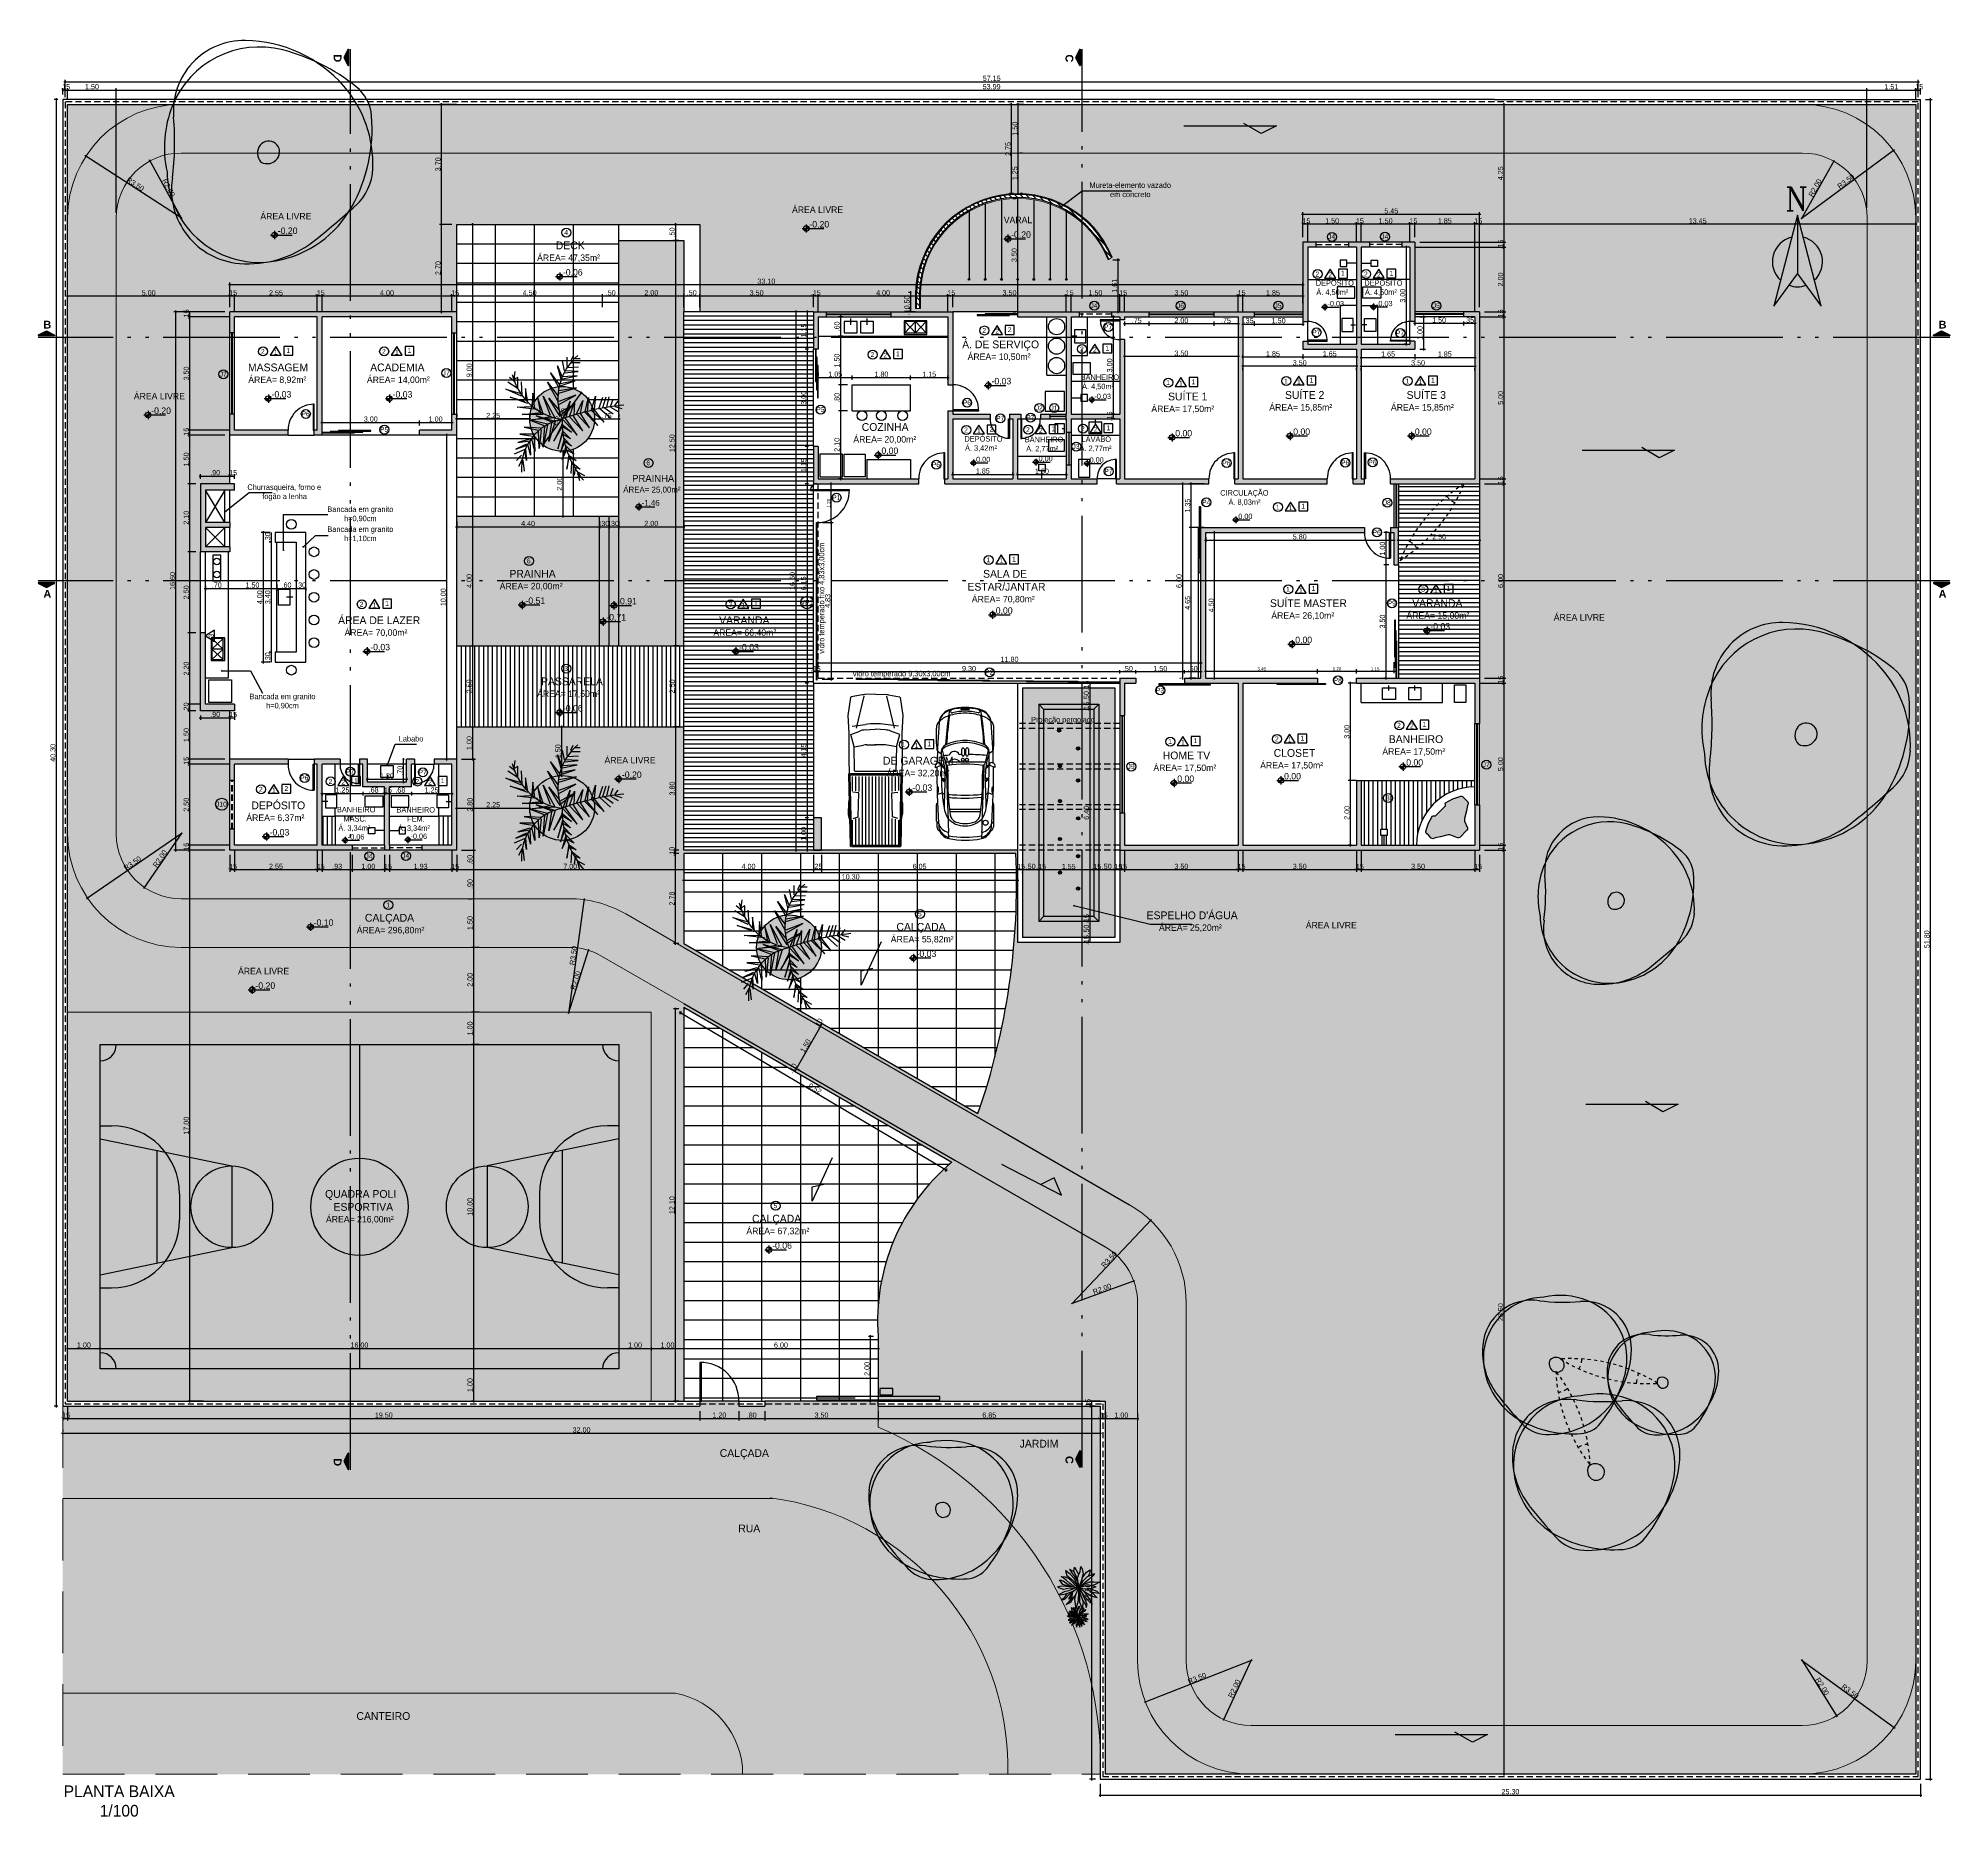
# Model space of a CAD drawing. Header units: feet. Extents: x 1734 to 1931, y 883 to 1088.
# Drawn here: x 1735.5 to 1794.5, y 882.8 to 937.7 of the extents above; entities that cross this region are included whole.
import ezdxf

# ---------------------------------------------------------------- set-up
doc = ezdxf.new("R2010")
doc.units = ezdxf.units.FT
doc.header["$LTSCALE"] = 0.3
doc.header["$MEASUREMENT"] = 0
doc.header["$PDMODE"] = 32
doc.header["$PDSIZE"] = 0.1
for name, pattern in [('ACAD_ISO05W100', [33, 24, -3, 0, -3, 0, -3]), ('DASHED2', [0.375, 0.25, -0.125]), ('HIDDEN', [9.525, 6.35, -3.175])]:
    doc.linetypes.add(name, pattern=pattern)
doc.layers.get('0').update_dxf_attribs({"linetype": 'CONTINUOUS'})
doc.layers.get('Defpoints').update_dxf_attribs({"linetype": 'CONTINUOUS'})
for name, color, linetype in [('01', 1, 'CONTINUOUS'), ('02', 44, 'CONTINUOUS'), ('03', 96, 'CONTINUOUS'), ('1', 1, 'CONTINUOUS'), ('2', 44, 'CONTINUOUS'), ('3', 3, 'CONTINUOUS'), ('4', 4, 'CONTINUOUS'), ('4.', 4, 'CONTINUOUS'), ('5', 5, 'CONTINUOUS'), ('Cotas', 1, 'CONTINUOUS'), ('demolição', 140, 'DASHED2'), ('LAYOUT 2', 1, 'CONTINUOUS'), ('LOTE', 5, 'CONTINUOUS'), ('projecao', 8, 'HIDDEN'), ('SIMBOLOS-AMARELO', 44, 'CONTINUOUS'), ('SIMBOLOS-CYAN', 4, 'CONTINUOUS'), ('SIMBOLOS-VERMELHO', 1, 'CONTINUOUS'), ('Texto', 44, 'CONTINUOUS'), ('VEICULOS', 1, 'CONTINUOUS')]:
    doc.layers.add(name, color=color, linetype=linetype)
doc.styles.add('ROMANC', font='romanc.shx')
doc.styles.add('ROMANS', font='romans')
doc.styles.add('style1', font='GOTHIC.TTF')
doc.styles.add('TP', font='arial.ttf', dxfattribs={"height": 0.1})
doc.dimstyles.new('ESC-100', dxfattribs={"dimtxt": 0.16, "dimasz": 0.04, "dimexe": 0.06, "dimexo": 0.15, "dimgap": 0.02, "dimtad": 1, "dimzin": 4, "dimdsep": 46, "dimtxsty": 'style1', "dimblk": 'OBLIQUE', "dimcen": 0.01, "dimdle": 0.04, "dimclrd": 14, "dimclre": 14, "dimclrt": 2, "dimazin": 0, "dimtfac": 1, "dimtix": 1, "dimtmove": 2, "dimatfit": 0, "dimldrblk": 'OPEN90', "dimfxl": 1, "dimtolj": 1, "dimtzin": 4, "dimlwd": -1, "dimlwe": -1, "dimarcsym": 0})
doc.dimstyles.new('ESC-50', dxfattribs={"dimtxt": 0.1, "dimasz": 0.04, "dimexe": 0.06, "dimexo": 0.15, "dimgap": 0.02, "dimtad": 1, "dimzin": 4, "dimdsep": 46, "dimtxsty": 'style1', "dimblk": 'OBLIQUE', "dimcen": 0.01, "dimdle": 0.04, "dimclrd": 14, "dimclre": 14, "dimclrt": 2, "dimazin": 0, "dimtfac": 1, "dimtix": 1, "dimtmove": 2, "dimatfit": 0, "dimldrblk": 'OPEN90', "dimfxl": 1, "dimtolj": 1, "dimtzin": 4, "dimlwd": -1, "dimlwe": -1, "dimarcsym": 0})
pattern_1 = [(270, (2683.99825, -638.4249), (0.1375, -4e-17), [])]

# ---------------------------------------------------------------- blocks, each defined once
blk = doc.blocks.new('Norte')
at = {"layer": 'SIMBOLOS-AMARELO'}
for start, end in [(103.2135, 227.65711), (312.34289, 76.7865), (250.41865, 289.58135)]:
    blk.add_arc((0, -2.124), 1.146, start, end, dxfattribs=at)
at = {"layer": 'SIMBOLOS-CYAN'}
for p, q in [((0, 0), (-1.08, -4.157)), ((1.08, -4.157), (0, 0)), ((-1.08, -4.157), (0, -2.679)), ((0, -2.679), (1.08, -4.157))]:
    blk.add_line(p, q, dxfattribs=at)
at = {"layer": 'SIMBOLOS-VERMELHO'}
blk.add_line((0, 0), (0, -2.679), dxfattribs=at)
at = {"layer": 'SIMBOLOS-AMARELO', "style": 'ROMANC'}
blk.add_text('N', height=1.08, dxfattribs=at).set_placement((-0.566, 0.204))
blk = doc.blocks.new('Arvore_M')
at = {"color": 89, "true_color": 0x2e4b26}
for centre, radius, start, end in [((41.7, 154), 157.5, 85.3103, 127.4297), ((45.6, 202.1), 109.3, 351.1087, 85.3103), ((29.6, 148.2), 161.7, 100.4555, 151.0425), ((25, 173), 136.5, 1.1676, 100.4555), ((683.4, -654.4), 1189.6, 128.3098, 132.2959), ((95.6, 111.7), 237.1, 151.0425, 184.4792), ((-64.8, 167.9), 77.9, 132.2959, 177.6877), ((32.3, 164), 175, 177.6877, 221.0767), ((582.4, 131.8), 432.1, 172.9001, 184.8756), ((0.2, 139.7), 165.3, 338.1526, 12.6145), ((11.3, 146.3), 16.1, 142.6793, 321.6826), ((13.7, 144.5), 19.1, 61.2791, 142.6793), ((8.9, 148.2), 19.1, 321.6826, 43.0427), ((-79.4, 98), 61.6, 184.4792, 231.1587), ((47.5, 86.2), 104.7, 269.0752, 4.8756), ((25.1, 129.7), 138.5, 255.6085, 338.1526), ((62, 273.5), 287, 231.1587, 255.6085), ((49, 178.6), 197.2, 221.0767, 269.0752)]:
    blk.add_arc(centre, radius, start, end, dxfattribs=at)
blk = doc.blocks.new('planta 7')
at = {"color": 0}
for p, q in [((299.2, 294.7), (294.7, 298.8)), ((303.7, 291.8), (300, 300.5)), ((304.1, 299.3), (307.4, 290)), ((308.2, 290.6), (304.1, 299.3)), ((341.6, 289.5), (346.8, 304)), ((346.8, 304), (343.6, 291.8)), ((347.7, 294.7), (353.4, 307.5)), ((353.4, 307.5), (350.1, 295.9)), ((354.2, 298.2), (359.1, 305.7)), ((359.1, 299.9), (363.1, 304.6)), ((361.5, 300.5), (368, 299.9)), ((363.1, 297.6), (361.5, 300.5)), ((295.1, 293.5), (285.8, 292.4)), ((295.5, 294.1), (289.8, 297)), ((294.7, 290.6), (302.9, 291.8)), ((304.1, 291.2), (294.7, 290.6)), ((299.2, 287.1), (308.2, 289.5)), ((310.2, 287.7), (299.2, 287.1)), ((302.1, 283.6), (312.6, 286)), ((315.5, 284.2), (302.1, 283.6)), ((309.4, 297.6), (311, 287.7)), ((312.2, 287.7), (309.4, 297.6)), ((316.3, 295.9), (314.7, 285.4)), ((316.3, 284.2), (316.3, 295.9)), ((322, 292.4), (319.6, 280.7)), ((321.2, 279), (322, 292.4)), ((328.1, 288.3), (323.2, 275.5)), ((324.5, 273.2), (328.1, 288.3)), ((328.1, 286), (331, 270.8)), ((329.7, 266.8), (328.1, 286)), ((332.6, 294.1), (334.2, 277.8)), ((332.6, 276.7), (332.6, 294.1)), ((336.7, 281.3), (338.7, 298.2)), ((337.5, 283.6), (350.1, 285.4)), ((338.7, 298.2), (339.1, 286)), ((350.1, 285.4), (340.3, 286)), ((342.8, 289.5), (353.8, 291.2)), ((353.8, 291.2), (344.4, 291.2)), ((348.1, 294.1), (359.5, 294.7)), ((354.6, 297.6), (363.1, 297.6)), ((304.5, 280.1), (318.8, 280.7)), ((320, 278.4), (304.5, 280.1)), ((305.7, 276.7), (322.8, 275.5)), ((324, 273.2), (305.7, 276.7)), ((310.2, 272), (325.7, 269.7)), ((326.9, 266.8), (310.2, 272)), ((310.7, 268), (322.3, 261.2)), ((324.5, 261.2), (310.7, 268)), ((331.4, 282.5), (326.5, 269.7)), ((326.9, 267.3), (331.4, 282.5)), ((347.7, 276.7), (329.3, 266.8)), ((331, 262.7), (346, 272)), ((331.8, 270.8), (347.7, 276.7)), ((333, 276.7), (346.8, 281.3)), ((346.8, 281.3), (333.4, 279)), ((346, 272), (336.3, 263.9)), ((343.2, 264.4), (359.1, 273.2)), ((359.1, 273.2), (347.7, 264.4)), ((353.8, 263.3), (366.8, 270.8)), ((366.8, 270.8), (357, 263.3)), ((292.7, 253.5), (283.9, 254)), ((287.6, 257.2), (297.1, 255.4)), ((299.3, 255.8), (287.6, 257.2)), ((292.7, 252.6), (287.6, 246.3)), ((298.7, 255.4), (294.6, 249.5)), ((294.6, 249.5), (296.5, 254.9)), ((295.5, 261.2), (303.7, 257.2)), ((306.2, 258.1), (295.5, 261.2)), ((306.9, 258.1), (299.9, 251.3)), ((299.9, 251.3), (303.1, 257.2)), ((301.2, 262.6), (310, 259)), ((312.5, 259.4), (301.2, 262.6)), ((304.4, 264.8), (316.3, 260.8)), ((318.5, 260.8), (304.4, 264.8)), ((312.9, 259.4), (306.6, 253.5)), ((306.6, 253.5), (310.3, 259)), ((312.5, 254.4), (316.3, 260.8)), ((318.5, 260.3), (312.5, 254.4)), ((328.1, 260.4), (315.5, 248.7)), ((315.5, 248.7), (329.7, 258.6)), ((324.8, 261.7), (317.9, 253.5)), ((317.9, 253.5), (322.3, 260.8)), ((330.6, 255.1), (319.2, 244.1)), ((319.2, 244.1), (331.8, 252.2)), ((329.3, 260.4), (343.6, 254.5)), ((343.6, 254.5), (330.2, 258)), ((331, 255.1), (342.8, 251.1)), ((342.8, 251.1), (331.8, 251.6)), ((332.6, 262.1), (341.1, 251.1)), ((341.1, 251.1), (334.2, 263.3)), ((340.7, 263.9), (348.5, 249.9)), ((348.5, 249.9), (343.2, 263.9)), ((350.1, 263.9), (354.6, 249.3)), ((354.6, 249.3), (352.1, 263.9)), ((356.2, 262.7), (360.3, 250.5)), ((360.3, 250.5), (357.8, 262.7)), ((361.5, 262.1), (372.5, 265)), ((361.9, 260.9), (364.3, 248.7)), ((364.3, 248.7), (363.5, 260.4)), ((372.5, 265), (363.9, 261.5)), ((366.8, 259.2), (368, 248.1)), ((368, 248.1), (368.4, 258)), ((368.4, 259.2), (376.6, 260.9)), ((371.3, 256.9), (371.7, 247.6)), ((372.1, 256.9), (379.8, 256.9)), ((375.3, 254), (375.3, 246.4)), ((376.6, 254), (380.6, 252.2)), ((284.5, 248.6), (278.2, 246.8)), ((285.4, 248.6), (282.3, 242.7)), ((288.6, 250.4), (282.6, 251.3)), ((287.6, 246.3), (288.9, 250.8)), ((332.6, 248.7), (321.6, 238.8)), ((321.6, 238.8), (333.8, 246.4)), ((334.6, 242.9), (323.6, 231.9)), ((323.6, 231.9), (335, 241.2)), ((335.9, 237.1), (326.1, 226.6)), ((333, 249.3), (344, 244.1)), ((344, 244.1), (333.8, 246.4)), ((335, 242.3), (346.4, 239.4)), ((346.4, 239.4), (335, 240.6)), ((336.3, 237.1), (347.7, 233.6)), ((378.6, 250.5), (378.6, 246.4)), ((326.1, 226.6), (336.7, 234.8)), ((337.5, 230.1), (329.7, 221.4)), ((338.3, 226.6), (333, 219.1)), ((338.7, 221.4), (335, 215)), ((347.7, 233.6), (337.1, 234.8)), ((337.9, 230.7), (346.8, 227.8)), ((338.3, 227.8), (347.2, 224.9)), ((338.7, 224.3), (347.2, 222.5)), ((339.1, 221.4), (345.2, 219.1)), ((339.1, 217.9), (337.5, 212.1)), ((339.9, 217.9), (343.6, 215))]:
    blk.add_line(p, q, dxfattribs=at)
for centre, radius, start, end in [((376.5, 255.2), 48.2, 103.1598, 172.8828), ((288, 253.3), 41.4, 11.0675, 94.0085), ((326.9, 185.7), 75.5, 88.7203, 129.9117), ((345.9, 219.2), 45.5, 39.604, 112.3619), ((124.9, 189), 216.4, 5.649, 19.4873)]:
    blk.add_arc(centre, radius, start, end, dxfattribs=at)
blk = doc.blocks.new('audi')
for p, q in [((112.5, 88.2), (63.4, 88.2)), ((127.5, 72), (168.7, 62.1)), ((135.1, 85.7), (141.7, 73.8)), ((167.8, -62.3), (167.8, 62.3)), ((168.7, 62.1), (168.7, 62.1)), ((168.7, 62.1), (174.1, 60.3)), ((175.4, 74.3), (184.1, 63.9)), ((179, 74.3), (186.8, 65.7)), ((185, 92.8), (179.1, 75)), ((186.8, 65.7), (187.6, 63.3)), ((210.1, 62.1), (210.1, 62.1)), ((217, 73.3), (226.1, 62.4)), ((219, 70.9), (219.3, 62.1)), ((220.7, 73.2), (228.2, 64.9)), ((228.2, 64.9), (229, 62.5)), ((263, 83.7), (263, 83.7)), ((301.1, 88.2), (293.7, 86.3)), ((350.1, 88.2), (301.1, 88.2)), ((352, 87.2), (367.5, 87.2)), ((129, 10.1), (145.3, 10.1)), ((129, 10.1), (129, 10.1)), ((145.3, 2), (129, 2)), ((137.1, 2), (137.1, -2.5)), ((314, -48.5), (314, 47.9)), ((321.2, -47.6), (321.2, 47.1)), ((129, -2.5), (145.3, -2.5)), ((129, -2.5), (129, -2.5)), ((145.3, -10.6), (129, -10.6)), ((112.5, -88.2), (63.4, -88.2)), ((127.5, -72), (168.7, -62.1)), ((135.1, -85.7), (141.7, -73.8)), ((168.7, -62.1), (174.1, -60.3)), ((168.7, -62.1), (168.7, -62.1)), ((175.4, -74.3), (184.1, -63.9)), ((179, -74.3), (186.8, -65.7)), ((185, -92.8), (179.1, -75)), ((186.8, -65.7), (187.6, -63.3)), ((210.1, -62.1), (210.1, -62.1)), ((217, -73.3), (226.1, -62.4)), ((219, -70.9), (219.3, -62.1)), ((220.7, -73.2), (228.2, -64.9)), ((228.2, -64.9), (229, -62.5)), ((263, -83.7), (263, -83.7)), ((301.1, -88.2), (293.7, -86.3)), ((350.1, -88.2), (301.1, -88.2)), ((352, -87.2), (367.5, -87.2))]:
    blk.add_line(p, q)
at = {"flags": 128}
for points in [[(5.5, 13.1), (5.4, 13), (5.2, 12.8), (5, 12.4), (4.9, 11.8), (4.8, 11.2), (4.7, 10.4), (4.6, 9.6), (4.6, 8.8), (4.6, 7.9), (4.7, 7.1), (4.7, 6.3), (4.8, 5.6), (5, 5), (5.1, 4.6), (5.3, 4.2), (5.4, 4.1), (5.6, 4.1), (5.8, 4.2), (5.9, 4.6), (6.1, 5), (6.2, 5.6), (6.3, 6.3), (6.4, 7.1), (6.4, 7.9), (6.4, 8.8), (6.4, 9.6), (6.3, 10.4), (6.3, 11.2), (6.1, 11.8), (6, 12.4), (5.9, 12.8), (5.7, 13)], [(5.5, 7.7), (5.4, 7.6), (5.2, 7.3), (5, 7), (4.9, 6.4), (4.8, 5.8), (4.7, 5), (4.6, 4.2), (4.6, 3.4), (4.6, 2.5), (4.7, 1.7), (4.7, 0.9), (4.8, 0.2), (5, -0.4), (5.1, -0.9), (5.3, -1.2), (5.4, -1.3), (5.6, -1.3), (5.8, -1.2), (5.9, -0.9), (6.1, -0.4), (6.2, 0.2), (6.3, 0.9), (6.4, 1.7), (6.4, 2.5), (6.4, 3.4), (6.4, 4.2), (6.3, 5), (6.3, 5.8), (6.1, 6.4), (6, 7), (5.9, 7.3), (5.7, 7.6)], [(5.5, 1.4), (5.4, 1.3), (5.2, 1), (5, 0.6), (4.9, 0.1), (4.8, -0.5), (4.7, -1.3), (4.6, -2.1), (4.6, -2.9), (4.6, -3.8), (4.7, -4.6), (4.7, -5.4), (4.8, -6.1), (5, -6.7), (5.1, -7.2), (5.3, -7.5), (5.4, -7.6), (5.6, -7.6), (5.8, -7.5), (5.9, -7.2), (6.1, -6.7), (6.2, -6.1), (6.3, -5.4), (6.4, -4.6), (6.4, -3.8), (6.4, -2.9), (6.4, -2.1), (6.3, -1.3), (6.3, -0.5), (6.1, 0.1), (6, 0.6), (5.9, 1), (5.7, 1.3)], [(5.5, -4.1), (5.4, -4.1), (5.2, -4.4), (5, -4.8), (4.9, -5.3), (4.8, -6), (4.7, -6.7), (4.6, -7.5), (4.6, -8.4), (4.6, -9.2), (4.7, -10), (4.7, -10.8), (4.8, -11.5), (5, -12.1), (5.1, -12.6), (5.3, -12.9), (5.4, -13.1), (5.6, -13.1), (5.8, -12.9), (5.9, -12.6), (6.1, -12.1), (6.2, -11.5), (6.3, -10.8), (6.4, -10), (6.4, -9.2), (6.4, -8.4), (6.4, -7.5), (6.3, -6.7), (6.3, -6), (6.1, -5.3), (6, -4.8), (5.9, -4.4), (5.7, -4.1)]]:
    blk.add_lwpolyline(points, close=True, dxfattribs=at)
blk.add_circle((355.5, 63), 7.84)
for centre, radius, start, end in [((50.6, 34.6), 46, 95.86238, 166.65585), ((51.8, 37.7), 43.1, 97.89908, 167.34289), ((72.5, 41.1), 47.4, 124.07685, 167.60332), ((177.3, -998.7), 1060.8, 93.35564, 98.19323), ((61.5, 61.9), 26.4, 85.83748, 137.26196), ((213.2, -1968.7), 2055.8, 91.15628, 94.66655), ((115.1, 9.3), 79, 75.32298, 91.88941), ((139.4, 47.6), 27.2, 115.85354, 159.61585), ((145.3, 47.7), 26.9, 120.02668, 159.65321), ((137.5, 50.1), 24.1, 80.12973, 114.44721), ((172.8, -882.7), 957, 87.23575, 91.86344), ((212.1, 276.6), 214.7, 250.84971, 272.15317), ((842.5, 4.4), 697.3, 174.8482, 179.53534), ((176.5, 81.2), 6.78, 155.98516, 292.87297), ((183.1, 79.2), 13.7, 82.17768, 159.53195), ((170.5, 53), 8.11, 11.48437, 63.24755), ((213.2, -1968.7), 2055.8, 86.00443, 90.83926), ((222.4, -381.2), 454.4, 78.94712, 90.43381), ((334, -2218.2), 2283.1, 90.61423, 92.85718), ((254, 57.9), 27.4, 70.74983, 109.25017), ((254, 105.4), 23.5, 247.42213, 292.57787), ((267.8, 71.7), 4.45, 150.42448, 217.7053), ((250.2, 82.6), 16.2, 327.66732, 13.7699), ((252.6, 59.6), 15, 16.83677, 38.82828), ((301, -6.3), 71.6, 55.84196, 83.1604), ((344.7, 76.3), 13.1, 26.66663, 65.34184), ((347.5, 45.2), 38, 9.61932, 76.43441), ((365.8, 22.6), 58.3, 82.30392, 94.72147), ((367.5, 73.7), 13.5, 22.49225, 89.78599), ((357, 38.5), 45, 14.96322, 68.31117), ((368.2, 44.1), 36.6, 9.31324, 81.50402), ((177.7, 0), 177.7, 165.47799, 194.73364), ((184.9, 0), 183.1, 167.24481, 192.75519), ((30.6, -0.8), 52.3, 94.89086, 118.30506), ((12, 39), 5.81, 59.25687, 166.20312), ((187.1, 0), 175.4, 166.97854, 193.02146), ((12.8, 41), 3.72, 337.0614, 55.31962), ((179.3, 0.2), 161.3, 161.7424, 180.25716), ((179.3, -0.7), 161.3, 179.74284, 198.2576), ((180.4, -1035.7), 1095.3, 93.47844, 98.14024), ((239.3, 0.9), 137.3, 155.88109, 180.30135), ((245.4, 0.9), 137.3, 155.88109, 180.30135), ((129, 6), 4.06, 90, 270), ((145.3, 6), 4.06, 270, 90), ((162.4, 5.6), 5.45, 80.17274, 270.29998), ((157.4, 6), 7.68, 310.23636, 40.23636), ((603.9, 0), 428.9, 172.68055, 187.31945), ((373.4, 4000.6), 3947.5, 267.14774, 269.09791), ((248.1, 967.3), 915.3, 265.6328, 270.87949), ((248.3, -520.4), 572.7, 81.69025, 88.60705), ((-156.4, -0.3), 427, 353.0508, 6.95009), ((-147.2, -1.3), 427, 353.24834, 7.04324), ((258.2, -3314.5), 3368.4, 87.84355, 89.09791), ((326.6, 18.1), 28.5, 25.62235, 81.08679), ((299.1, 2.1), 66, 358.32993, 50.3966), ((274.5, 0), 83.3, 359.59919, 20.98421), ((274.5, -0.6), 83.3, 339.01579, 0.40081), ((299.1, 1.2), 66, 358.32993, 358.95868), ((417, 340.8), 291, 263.6756, 267.51634), ((139.9, 0), 260.4, 348.79044, 11.08274), ((148.8, 0), 260.4, 348.91049, 10.96619), ((30.6, 0.8), 52.3, 241.69494, 265.10914), ((50.6, -34.6), 46, 193.34415, 264.13762), ((12, -39), 5.81, 193.79688, 300.74313), ((51.8, -37.7), 43.1, 192.65711, 262.10092), ((12.8, -41), 3.72, 304.68038, 22.9386), ((180.4, 1035.7), 1095.3, 261.85976, 266.52156), ((72.5, -41.1), 47.4, 192.39668, 235.92315), ((177.3, 998.7), 1060.8, 261.80677, 266.64436), ((239.3, 0), 137.3, 179.99936, 180.30135), ((239.3, -1.4), 137.3, 179.69865, 204.11891), ((245.4, 0), 137.3, 179.99936, 180.30135), ((245.4, -1.4), 137.3, 179.69865, 204.11891), ((140.3, -46.3), 28.7, 203.067, 243.5821), ((146.4, -46.3), 28.7, 203.067, 239.38312), ((129, -6.6), 4.06, 90, 270), ((151.8, -33.7), 16.5, 111.86962, 254.44556), ((145.3, -6.6), 4.06, 270, 90), ((842.5, 4.4), 697.3, 181.24052, 181.87561), ((842.5, 4.4), 697.3, 184.43957, 185.86663), ((162.4, -7), 5.45, 80.17274, 270.29998), ((183.8, -33.2), 24.2, 140.67302, 219.32698), ((157.4, -6.6), 7.68, 310.23636, 40.23636), ((166.9, -18.8), 2.02, 63.43495, 153.43495), ((166.8, -47.5), 1.96, 212.47119, 302.47119), ((170.5, -53), 8.11, 296.75245, 348.51563), ((373.4, -4000.6), 3947.5, 90.90209, 92.85226), ((248.1, -967.3), 915.3, 89.12051, 94.3672), ((248.3, 520.4), 572.7, 271.39295, 278.30975), ((299.4, 12.8), 78.3, 277.41576, 302.85317), ((258.2, 3314.5), 3368.4, 270.90209, 272.15645), ((326.6, -18.1), 28.5, 278.91321, 334.37765), ((299.1, -2.6), 66, 310.36294, 1.67007), ((347.5, -45.2), 38, 283.56559, 350.38068), ((368.2, -44.1), 36.6, 278.49598, 350.68676), ((357, -38.5), 45, 291.68883, 345.03678), ((417, -340.8), 291, 92.48366, 96.3244), ((61.5, -61.9), 26.4, 222.73804, 274.16252), ((213.2, 1968.7), 2055.8, 265.33345, 268.84372), ((115.1, -9.3), 79, 268.11059, 284.67702), ((137.5, -50.1), 24.1, 245.55279, 279.87027), ((212.1, -276.6), 214.7, 87.84683, 109.15029), ((172.8, 882.7), 957, 268.13656, 272.76425), ((176.5, -81.2), 6.78, 67.12703, 204.01484), ((183.1, -79.2), 13.7, 200.46805, 277.82232), ((213.2, 1968.7), 2055.8, 269.16074, 273.99557), ((222.4, 381.2), 454.4, 269.56619, 281.05288), ((334, 2218.2), 2283.1, 267.14282, 269.38577), ((254, -105.4), 23.5, 67.42213, 112.57787), ((254, -57.9), 27.4, 250.74983, 289.25017), ((267.8, -71.7), 4.45, 142.2947, 209.57552), ((250.2, -82.6), 16.2, 346.2301, 32.33268), ((252.6, -59.6), 15, 321.17172, 343.16323), ((344.7, -76.3), 13.1, 294.65816, 333.33337), ((365.8, -22.6), 58.3, 265.27853, 277.69608), ((367.5, -73.7), 13.5, 270.21401, 337.50775)]:
    blk.add_arc(centre, radius, start, end)
blk = doc.blocks.new('Veic-32')
at = {"layer": 'VEICULOS'}
for p, q in [((-0.088, 0.883), (-0.075, 1.204)), ((-0.066, 1.284), (-0.007, 1.627)), ((0.963, 1.467), (-0.025, 1.233)), ((0.015, 1.647), (0.569, 1.733)), ((0.569, 1.733), (1.113, 1.697)), ((0.896, 1.598), (0.844, 1.191)), ((1.013, 1.194), (0.988, 0.89)), ((1.156, 1.635), (1.051, 1.361)), ((1.113, 1.697), (1.904, 1.706)), ((1.534, 1.537), (1.156, 1.635)), ((1.532, 1.54), (1.483, 1.248)), ((2.296, 1.527), (1.532, 1.54)), ((1.904, 1.706), (2.36, 1.696)), ((2.298, 1.502), (2.298, 0.263)), ((2.36, 0.082), (2.36, 1.696)), ((2.386, 1.709), (4.591, 1.663)), ((2.398, 1.67), (4.578, 1.625)), ((2.398, 0.095), (2.398, 1.67)), ((2.447, 1.594), (2.879, 1.594)), ((2.447, 1.492), (2.896, 1.492)), ((2.447, 1.391), (2.913, 1.391)), ((2.447, 1.289), (4.551, 1.289)), ((2.447, 1.187), (4.551, 1.187)), ((2.95, 1.393), (2.932, 1.578)), ((3.695, 1.412), (2.95, 1.393)), ((3.131, 1.693), (3.251, 1.713)), ((3.262, 1.714), (3.604, 1.719)), ((3.763, 1.68), (3.625, 1.717)), ((3.751, 1.571), (3.695, 1.412)), ((3.745, 1.391), (4.551, 1.391)), ((3.77, 1.492), (4.551, 1.492)), ((3.796, 1.594), (4.551, 1.594)), ((4.578, 1.625), (4.578, 0.141)), ((4.616, 1.637), (4.616, 0.141)), ((-0.088, 0.883), (-0.075, 0.561)), ((1.013, 0.572), (0.988, 0.876)), ((1.474, 1.143), (1.475, 0.867)), ((1.474, 0.623), (1.475, 0.898)), ((2.447, 1.086), (4.551, 1.086)), ((2.447, 0.984), (4.551, 0.984)), ((2.447, 0.883), (4.551, 0.883)), ((2.447, 0.781), (4.551, 0.781)), ((2.447, 0.679), (4.551, 0.679)), ((-0.066, 0.481), (-0.007, 0.139)), ((0.963, 0.298), (-0.025, 0.532)), ((0.015, 0.118), (0.569, 0.032)), ((0.569, 0.032), (1.113, 0.068)), ((0.896, 0.167), (0.844, 0.574)), ((1.156, 0.13), (1.051, 0.405)), ((1.113, 0.068), (1.904, 0.06)), ((1.534, 0.228), (1.156, 0.13)), ((1.532, 0.226), (1.483, 0.518)), ((2.273, 0.238), (1.532, 0.226)), ((1.904, 0.06), (2.368, 0.069)), ((2.386, 0.057), (4.591, 0.103)), ((2.398, 0.095), (4.578, 0.141)), ((2.447, 0.578), (4.551, 0.578)), ((2.447, 0.476), (4.551, 0.476)), ((2.447, 0.375), (2.913, 0.375)), ((2.447, 0.273), (2.896, 0.273)), ((2.447, 0.171), (2.905, 0.171)), ((2.95, 0.373), (2.932, 0.187)), ((3.695, 0.353), (2.95, 0.373)), ((3.131, 0.072), (3.251, 0.052)), ((3.262, 0.051), (3.604, 0.046)), ((3.763, 0.085), (3.625, 0.049)), ((3.751, 0.195), (3.695, 0.353)), ((3.728, 0.375), (4.551, 0.375)), ((3.753, 0.273), (4.551, 0.273)), ((3.796, 0.171), (4.551, 0.171))]:
    blk.add_line(p, q, dxfattribs=at)
for centre, radius, start, end in [((0.534, 1.18), 0.61, 170.10301, 177.72318), ((0.018, 1.622), 0.0254, 98.81622, 170.10301), ((3.263, 0.883), 2.438, 172.73709, 187.26291), ((1.62, 1.143), 0.61, 159.10959, 175.26009), ((2.084, 1.145), 0.61, 170.3377, 180.23655), ((2.272, 1.502), 0.0254, 359.93925, 89.08457), ((2.385, 1.683), 0.0254, 88.80375, 180), ((3.263, 1.638), 0.0762, 90.83975, 99.54806), ((3.606, 1.643), 0.0762, 75.02663, 90.83975), ((4.591, 1.637), 0.0254, 360, 88.80375), ((2.084, 0.62), 0.61, 179.76345, 189.6623), ((0.534, 0.586), 0.61, 182.27682, 189.89699), ((0.018, 0.143), 0.0254, 189.89699, 261.18378), ((1.62, 0.622), 0.61, 184.73991, 200.89041), ((2.272, 0.263), 0.0254, 270.91543, 0.06075), ((2.385, 0.082), 0.0254, 180, 271.19625), ((3.263, 0.127), 0.0762, 260.45194, 269.16025), ((3.606, 0.122), 0.0762, 269.16025, 284.97337), ((4.591, 0.128), 0.0254, 271.19625, 0)]:
    blk.add_arc(centre, radius, start, end, dxfattribs=at)
blk = doc.blocks.new('2D-VEG2')
at = {"layer": '1', "color": 78}
for p, q in [((-0.41, 1.38), (-0.52, 1.42)), ((-0.52, 1.42), (-0.47, 1.14)), ((-0.2, 1.09), (-0.41, 1.38)), ((-0.01, 1.1), (0.05, 1.45)), ((0.05, 1.45), (0.08, 1.52)), ((0.08, 1.52), (0.12, 1.3)), ((0.45, 1.35), (0.44, 1.46)), ((0.44, 1.46), (0.51, 1.35)), ((-1.22, 0.03), (-1.51, -0.12)), ((-1.41, 0.24), (-1.48, 0.28)), ((-1.48, 0.28), (-1.2, 0.2)), ((-1.47, 0.57), (-1.1, 0.58)), ((-1.09, 0.3), (-1.47, 0.57)), ((-1.31, 0.11), (-1.41, 0.24)), ((-1.18, 0), (-1.31, 0.11)), ((-1.2, 0.2), (-0.86, 0.07)), ((-1.01, 0.89), (-1.14, 1)), ((-1.14, 1), (-1.03, 0.74)), ((-1.1, 0.58), (-0.75, 0.34)), ((-0.71, 0.12), (-1.09, 0.3)), ((-1.03, 0.74), (-0.84, 0.52)), ((-0.78, 0.74), (-1.01, 0.89)), ((-0.55, 1.05), (-0.95, 1.18)), ((-0.95, 1.18), (-0.81, 0.95)), ((-0.86, 0.07), (-0.46, -0.02)), ((-0.84, 0.52), (-0.54, 0.36)), ((-0.81, 0.95), (-0.43, 0.67)), ((-0.47, 0.55), (-0.78, 0.74)), ((-0.75, 0.34), (-0.14, 0.04)), ((-0.2, 0.05), (-0.71, 0.12)), ((-0.32, 0.72), (-0.55, 1.05)), ((-0.54, 0.36), (-0.27, 0.22)), ((-0.47, 1.14), (-0.27, 0.58)), ((-0.14, 0.3), (-0.47, 0.55)), ((-0.47, -0.34), (0, 0)), ((-0.43, 0.67), (-0.23, 0.49)), ((0, 0), (-0.38, -0.43)), ((-0.36, -0.84), (0, 0)), ((0, 0), (-0.35, -0.05)), ((-0.27, 0.58), (0, 0)), ((-0.27, 0.22), (0, 0)), ((-0.15, 0.66), (-0.2, 1.09)), ((0, 0), (-0.2, 0.05)), ((-0.04, 0.4), (-0.15, 0.66)), ((0, 0), (-0.13, -0.44)), ((-0.05, 0.26), (0.01, 0.79)), ((0, 0), (-0.05, 0.26)), ((0.01, 0.79), (-0.01, 1.1)), ((0, 0), (0.04, 0.2)), ((0.17, 0.17), (0, 0)), ((0, 0), (0.74, 0.17)), ((0.51, 0.17), (0, 0)), ((0.46, 0.02), (0, 0)), ((0.02, -0.43), (0, 0)), ((0, 0), (0.26, -0.54)), ((0.25, -0.2), (0, 0)), ((0.81, -0.24), (0, 0)), ((0.04, 0.2), (0.19, 0.56)), ((0.13, 0.61), (0.07, 0.27)), ((0.26, 0.82), (0.1, 0.45)), ((0.12, 1.3), (0.15, 0.95)), ((0.15, 0.95), (0.13, 0.61)), ((0.15, 0.92), (0.35, 1.17)), ((0.32, 0.27), (0.17, 0.17)), ((0.19, 0.56), (0.53, 0.7)), ((0.23, 0.58), (0.55, 0.95)), ((0.48, 1.18), (0.26, 0.82)), ((0.5, 0.47), (0.32, 0.27)), ((0.35, 1.17), (0.45, 1.35)), ((0.42, 0.38), (0.71, 0.54)), ((0.82, 0.01), (0.46, 0.02)), ((0.51, 1.35), (0.48, 1.18)), ((0.55, 0.95), (0.48, 0.67)), ((0.59, 0.59), (0.5, 0.47)), ((0.68, 0.23), (0.51, 0.17)), ((0.53, 0.7), (0.78, 0.99)), ((0.83, 0.85), (0.59, 0.59)), ((0.88, 0.3), (0.68, 0.23)), ((0.71, 0.54), (1.06, 0.6)), ((0.74, 0.17), (1, 0.26)), ((0.78, 0.99), (0.9, 1.24)), ((1.11, 0), (0.82, 0.01)), ((0.9, 1.24), (0.83, 0.85)), ((1.17, 0.47), (0.88, 0.3)), ((0.99, 0.01), (1.36, -0.12)), ((1, 0.26), (1.2, 0.25)), ((1.06, 0.6), (1.38, 0.64)), ((1.36, 0.11), (1.11, 0)), ((1.38, 0.64), (1.17, 0.47)), ((1.2, 0.25), (1.44, 0.21)), ((1.52, 0.17), (1.36, 0.11)), ((1.44, 0.21), (1.52, 0.17)), ((-1.51, -0.12), (-0.93, -0.25)), ((-1.09, -0.42), (-1.41, -0.57)), ((-1.41, -0.57), (-1.24, -0.62)), ((-1.24, -0.62), (-0.86, -0.58)), ((-0.61, -0.08), (-1.18, 0)), ((-0.88, -0.22), (-1.09, -0.42)), ((-0.91, -0.85), (-1, -1.13)), ((-1, -1.13), (-0.81, -1.07)), ((-0.78, -0.64), (-0.91, -0.85)), ((-0.68, -0.1), (-0.88, -0.22)), ((-0.86, -0.58), (-0.47, -0.34)), ((-0.81, -1.07), (-0.61, -0.87)), ((-0.59, -0.41), (-0.78, -0.64)), ((-0.35, -0.05), (-0.68, -0.1)), ((-0.6, -0.82), (-0.66, -1.37)), ((-0.66, -1.37), (-0.53, -1.2)), ((-0.38, -0.43), (-0.6, -0.82)), ((-0.53, -1.2), (-0.36, -0.84)), ((-0.46, -0.02), (-0.25, -0.04)), ((-0.13, -0.44), (-0.17, -0.87)), ((-0.17, -0.87), (-0.1, -1.16)), ((-0.1, -1.16), (0.04, -1.52)), ((0.11, -0.74), (0.02, -0.43)), ((0.04, -1.52), (0.12, -1.12)), ((0.12, -1.12), (0.11, -0.74)), ((0.12, -0.94), (0.29, -1.19)), ((0.49, -0.36), (0.25, -0.2)), ((0.32, -0.8), (0.25, -0.53)), ((0.26, -0.54), (0.62, -0.84)), ((0.29, -1.19), (0.32, -0.8)), ((1.02, -0.18), (0.31, -0.09)), ((0.32, -0.25), (0.78, -0.41)), ((0.32, -0.8), (0.62, -1.17)), ((0.74, -0.6), (0.49, -0.36)), ((0.55, -0.79), (1.08, -1.05)), ((0.74, -1.11), (0.62, -0.84)), ((0.62, -1.17), (0.81, -1.27)), ((0.97, -0.89), (0.74, -0.6)), ((0.81, -1.27), (0.74, -1.11)), ((0.78, -0.41), (1.07, -0.51)), ((1.13, -0.4), (0.81, -0.24)), ((1.08, -1.05), (0.97, -0.89)), ((1.34, -0.23), (1.02, -0.18)), ((1.07, -0.51), (1.4, -0.57)), ((1.4, -0.57), (1.13, -0.4)), ((1.52, -0.08), (1.34, -0.23)), ((1.36, -0.12), (1.52, -0.08))]:
    blk.add_line(p, q, dxfattribs=at)
blk = doc.blocks.new('*D21')
at = {"layer": 'Cotas', "color": 14, "transparency": 16777216}
for p, q in [((1736.292, 935.931), (1736.292, 936.132)), ((1736.292, 936.072), (1736.442, 936.072)), ((1736.442, 935.781), (1736.442, 936.132))]:
    blk.add_line(p, q, dxfattribs=at)
at = {"layer": 'Defpoints', "color": 0, "transparency": 16777216}
for p in [(1736.292, 935.781), (1736.442, 936.072), (1736.442, 935.631)]:
    blk.add_point(p, dxfattribs=at)
at = {"layer": 'Cotas', "color": 2, "transparency": 16777216, "insert": (1736.367, 936.174), "char_height": 0.16, "attachment_point": 5, "style": 'style1'}
blk.add_mtext('\\A1;.15', dxfattribs=at)
blk = doc.blocks.new('_Oblique')
at = {"color": 0, "linetype": 'ByBlock', "lineweight": -2}
blk.add_line((-0.5, -0.5), (0.5, 0.5), dxfattribs=at)
blk = doc.blocks.new('_Open90')
at = {"color": 0, "linetype": 'ByBlock', "lineweight": -2}
for p, q in [((0, 0), (-1, 0)), ((-0.5, 0.5), (0, 0)), ((0, 0), (-0.5, -0.5))]:
    blk.add_line(p, q, dxfattribs=at)
blk = doc.blocks.new('*D22')
at = {"layer": 'Cotas', "color": 14, "transparency": 16777216}
for p, q in [((1736.402, 936.072), (1737.982, 936.072)), ((1736.442, 935.781), (1736.442, 936.132)), ((1737.942, 932.281), (1737.942, 936.132))]:
    blk.add_line(p, q, dxfattribs=at)
at = {"layer": 'Defpoints', "color": 0, "transparency": 16777216}
for p in [(1737.942, 936.072), (1736.442, 935.631), (1737.942, 932.131)]:
    blk.add_point(p, dxfattribs=at)
at = {"layer": 'Cotas', "color": 14, "transparency": 16777216, "xscale": 0.04, "yscale": 0.04, "zscale": 0.04, "rotation": 180}
blk.add_blockref('_Oblique', (1736.442, 936.072), dxfattribs=at)
at = {"layer": 'Cotas', "color": 14, "transparency": 16777216, "xscale": 0.04, "yscale": 0.04, "zscale": 0.04}
blk.add_blockref('_Oblique', (1737.942, 936.072), dxfattribs=at)
at = {"layer": 'Cotas', "color": 2, "transparency": 16777216, "insert": (1737.192, 936.176), "char_height": 0.16, "attachment_point": 5, "style": 'style1'}
blk.add_mtext('\\A1;1.50', dxfattribs=at)
blk = doc.blocks.new('*D23')
at = {"layer": 'Cotas', "color": 14, "transparency": 16777216}
for p, q in [((1737.902, 936.072), (1791.975, 936.072)), ((1737.942, 932.281), (1737.942, 936.132)), ((1791.935, 932.445), (1791.935, 936.132))]:
    blk.add_line(p, q, dxfattribs=at)
at = {"layer": 'Defpoints', "color": 0, "transparency": 16777216}
for p in [(1791.935, 936.072), (1737.942, 932.131), (1791.935, 932.295)]:
    blk.add_point(p, dxfattribs=at)
at = {"layer": 'Cotas', "color": 14, "transparency": 16777216, "xscale": 0.04, "yscale": 0.04, "zscale": 0.04, "rotation": 180}
blk.add_blockref('_Oblique', (1737.942, 936.072), dxfattribs=at)
at = {"layer": 'Cotas', "color": 14, "transparency": 16777216, "xscale": 0.04, "yscale": 0.04, "zscale": 0.04}
blk.add_blockref('_Oblique', (1791.935, 936.072), dxfattribs=at)
at = {"layer": 'Cotas', "color": 2, "transparency": 16777216, "insert": (1764.939, 936.176), "char_height": 0.16, "attachment_point": 5, "style": 'style1'}
blk.add_mtext('\\A1;53.99', dxfattribs=at)
blk = doc.blocks.new('*D24')
at = {"layer": 'Cotas', "color": 14, "transparency": 16777216}
for p, q in [((1791.895, 936.072), (1793.482, 936.072)), ((1791.935, 932.445), (1791.935, 936.132)), ((1793.442, 935.781), (1793.442, 936.132))]:
    blk.add_line(p, q, dxfattribs=at)
at = {"layer": 'Defpoints', "color": 0, "transparency": 16777216}
for p in [(1793.442, 936.072), (1793.442, 935.631), (1791.935, 932.295)]:
    blk.add_point(p, dxfattribs=at)
at = {"layer": 'Cotas', "color": 14, "transparency": 16777216, "xscale": 0.04, "yscale": 0.04, "zscale": 0.04, "rotation": 180}
blk.add_blockref('_Oblique', (1791.935, 936.072), dxfattribs=at)
at = {"layer": 'Cotas', "color": 14, "transparency": 16777216, "xscale": 0.04, "yscale": 0.04, "zscale": 0.04}
blk.add_blockref('_Oblique', (1793.442, 936.072), dxfattribs=at)
at = {"layer": 'Cotas', "color": 2, "transparency": 16777216, "insert": (1792.689, 936.174), "char_height": 0.16, "attachment_point": 5, "style": 'style1'}
blk.add_mtext('\\A1;1.51', dxfattribs=at)
blk = doc.blocks.new('*D25')
at = {"layer": 'Cotas', "color": 14, "transparency": 16777216}
for p, q in [((1793.442, 935.781), (1793.442, 936.132)), ((1793.442, 936.072), (1793.592, 936.072)), ((1793.592, 935.931), (1793.592, 936.132))]:
    blk.add_line(p, q, dxfattribs=at)
at = {"layer": 'Defpoints', "color": 0, "transparency": 16777216}
for p in [(1793.592, 936.072), (1793.592, 935.781), (1793.442, 935.631)]:
    blk.add_point(p, dxfattribs=at)
at = {"layer": 'Cotas', "color": 2, "transparency": 16777216, "insert": (1793.517, 936.174), "char_height": 0.16, "attachment_point": 5, "style": 'style1'}
blk.add_mtext('\\A1;.15', dxfattribs=at)
blk = doc.blocks.new('*D26')
at = {"layer": 'Cotas', "color": 14, "transparency": 16777216}
for p, q in [((1736.327, 936.331), (1793.557, 936.331)), ((1736.367, 935.856), (1736.367, 936.391)), ((1793.517, 935.856), (1793.517, 936.391))]:
    blk.add_line(p, q, dxfattribs=at)
at = {"layer": 'Defpoints', "color": 0, "transparency": 16777216}
for p in [(1793.517, 936.331), (1736.367, 935.706), (1793.517, 935.706)]:
    blk.add_point(p, dxfattribs=at)
at = {"layer": 'Cotas', "color": 14, "transparency": 16777216, "xscale": 0.04, "yscale": 0.04, "zscale": 0.04, "rotation": 180}
blk.add_blockref('_Oblique', (1736.367, 936.331), dxfattribs=at)
at = {"layer": 'Cotas', "color": 14, "transparency": 16777216, "xscale": 0.04, "yscale": 0.04, "zscale": 0.04}
blk.add_blockref('_Oblique', (1793.517, 936.331), dxfattribs=at)
at = {"layer": 'Cotas', "color": 2, "transparency": 16777216, "insert": (1764.942, 936.433), "char_height": 0.16, "attachment_point": 5, "style": 'style1'}
blk.add_mtext('\\A1;57.15', dxfattribs=at)
blk = doc.blocks.new('*D27')
at = {"layer": 'Cotas', "color": 14, "transparency": 16777216}
for p, q in [((1793.482, 931.934), (1779.952, 931.934)), ((1779.992, 929.381), (1779.992, 931.994)), ((1793.442, 930.142), (1793.442, 931.994))]:
    blk.add_line(p, q, dxfattribs=at)
at = {"layer": 'Defpoints', "color": 0, "transparency": 16777216}
for p in [(1779.992, 931.934), (1793.442, 929.992), (1779.992, 929.231)]:
    blk.add_point(p, dxfattribs=at)
at = {"layer": 'Cotas', "color": 14, "transparency": 16777216, "xscale": 0.04, "yscale": 0.04, "zscale": 0.04, "rotation": 180}
blk.add_blockref('_Oblique', (1779.992, 931.934), dxfattribs=at)
at = {"layer": 'Cotas', "color": 14, "transparency": 16777216, "xscale": 0.04, "yscale": 0.04, "zscale": 0.04}
blk.add_blockref('_Oblique', (1793.442, 931.934), dxfattribs=at)
at = {"layer": 'Cotas', "color": 2, "transparency": 16777216, "insert": (1786.717, 932.038), "char_height": 0.16, "attachment_point": 5, "style": 'style1'}
blk.add_mtext('\\A1;13.45', dxfattribs=at)
blk = doc.blocks.new('*D28')
at = {"layer": 'Cotas', "color": 14, "transparency": 16777216}
for p, q in [((1779.842, 929.231), (1779.842, 931.994)), ((1779.992, 931.934), (1779.842, 931.934)), ((1779.992, 929.381), (1779.992, 931.994))]:
    blk.add_line(p, q, dxfattribs=at)
at = {"layer": 'Defpoints', "color": 0, "transparency": 16777216}
for p in [(1779.842, 931.934), (1779.992, 929.231), (1779.842, 929.081)]:
    blk.add_point(p, dxfattribs=at)
at = {"layer": 'Cotas', "color": 2, "transparency": 16777216, "insert": (1779.917, 932.036), "char_height": 0.16, "attachment_point": 5, "style": 'style1'}
blk.add_mtext('\\A1;.15', dxfattribs=at)
blk = doc.blocks.new('*D29')
at = {"layer": 'Cotas', "color": 14, "transparency": 16777216}
for p, q in [((1779.882, 931.934), (1777.952, 931.934)), ((1777.992, 931.531), (1777.992, 931.994)), ((1779.842, 929.231), (1779.842, 931.994))]:
    blk.add_line(p, q, dxfattribs=at)
at = {"layer": 'Defpoints', "color": 0, "transparency": 16777216}
for p in [(1777.992, 931.934), (1777.992, 931.381), (1779.842, 929.081)]:
    blk.add_point(p, dxfattribs=at)
at = {"layer": 'Cotas', "color": 14, "transparency": 16777216, "xscale": 0.04, "yscale": 0.04, "zscale": 0.04, "rotation": 180}
blk.add_blockref('_Oblique', (1777.992, 931.934), dxfattribs=at)
at = {"layer": 'Cotas', "color": 14, "transparency": 16777216, "xscale": 0.04, "yscale": 0.04, "zscale": 0.04}
blk.add_blockref('_Oblique', (1779.842, 931.934), dxfattribs=at)
at = {"layer": 'Cotas', "color": 2, "transparency": 16777216, "insert": (1778.917, 932.038), "char_height": 0.16, "attachment_point": 5, "style": 'style1'}
blk.add_mtext('\\A1;1.85', dxfattribs=at)
blk = doc.blocks.new('*D30')
at = {"layer": 'Cotas', "color": 14, "transparency": 16777216}
for p, q in [((1777.842, 931.381), (1777.842, 931.994)), ((1777.992, 931.934), (1777.842, 931.934)), ((1777.992, 931.531), (1777.992, 931.994))]:
    blk.add_line(p, q, dxfattribs=at)
at = {"layer": 'Defpoints', "color": 0, "transparency": 16777216}
for p in [(1777.842, 931.934), (1777.842, 931.231), (1777.992, 931.381)]:
    blk.add_point(p, dxfattribs=at)
at = {"layer": 'Cotas', "color": 2, "transparency": 16777216, "insert": (1777.917, 932.036), "char_height": 0.16, "attachment_point": 5, "style": 'style1'}
blk.add_mtext('\\A1;.15', dxfattribs=at)
blk = doc.blocks.new('*D31')
at = {"layer": 'Cotas', "color": 14, "transparency": 16777216}
for p, q in [((1777.882, 931.934), (1776.302, 931.934)), ((1776.342, 931.381), (1776.342, 931.994)), ((1777.842, 931.381), (1777.842, 931.994))]:
    blk.add_line(p, q, dxfattribs=at)
at = {"layer": 'Defpoints', "color": 0, "transparency": 16777216}
for p in [(1776.342, 931.934), (1776.342, 931.231), (1777.842, 931.231)]:
    blk.add_point(p, dxfattribs=at)
at = {"layer": 'Cotas', "color": 14, "transparency": 16777216, "xscale": 0.04, "yscale": 0.04, "zscale": 0.04, "rotation": 180}
blk.add_blockref('_Oblique', (1776.342, 931.934), dxfattribs=at)
at = {"layer": 'Cotas', "color": 14, "transparency": 16777216, "xscale": 0.04, "yscale": 0.04, "zscale": 0.04}
blk.add_blockref('_Oblique', (1777.842, 931.934), dxfattribs=at)
at = {"layer": 'Cotas', "color": 2, "transparency": 16777216, "insert": (1777.092, 932.038), "char_height": 0.16, "attachment_point": 5, "style": 'style1'}
blk.add_mtext('\\A1;1.50', dxfattribs=at)
blk = doc.blocks.new('*D32')
at = {"layer": 'Cotas', "color": 14, "transparency": 16777216}
for p, q in [((1776.192, 931.381), (1776.192, 931.994)), ((1776.342, 931.934), (1776.192, 931.934)), ((1776.342, 931.381), (1776.342, 931.994))]:
    blk.add_line(p, q, dxfattribs=at)
at = {"layer": 'Defpoints', "color": 0, "transparency": 16777216}
for p in [(1776.192, 931.934), (1776.192, 931.231), (1776.342, 931.231)]:
    blk.add_point(p, dxfattribs=at)
at = {"layer": 'Cotas', "color": 2, "transparency": 16777216, "insert": (1776.267, 932.036), "char_height": 0.16, "attachment_point": 5, "style": 'style1'}
blk.add_mtext('\\A1;.15', dxfattribs=at)
blk = doc.blocks.new('*D33')
at = {"layer": 'Cotas', "color": 14, "transparency": 16777216}
for p, q in [((1776.232, 931.934), (1774.652, 931.934)), ((1774.692, 931.381), (1774.692, 931.994)), ((1776.192, 931.381), (1776.192, 931.994))]:
    blk.add_line(p, q, dxfattribs=at)
at = {"layer": 'Defpoints', "color": 0, "transparency": 16777216}
for p in [(1774.692, 931.934), (1774.692, 931.231), (1776.192, 931.231)]:
    blk.add_point(p, dxfattribs=at)
at = {"layer": 'Cotas', "color": 14, "transparency": 16777216, "xscale": 0.04, "yscale": 0.04, "zscale": 0.04, "rotation": 180}
blk.add_blockref('_Oblique', (1774.692, 931.934), dxfattribs=at)
at = {"layer": 'Cotas', "color": 14, "transparency": 16777216, "xscale": 0.04, "yscale": 0.04, "zscale": 0.04}
blk.add_blockref('_Oblique', (1776.192, 931.934), dxfattribs=at)
at = {"layer": 'Cotas', "color": 2, "transparency": 16777216, "insert": (1775.442, 932.038), "char_height": 0.16, "attachment_point": 5, "style": 'style1'}
blk.add_mtext('\\A1;1.50', dxfattribs=at)
blk = doc.blocks.new('*D34')
at = {"layer": 'Cotas', "color": 14, "linetype": 'Continuous', "transparency": 16777216}
for p, q in [((1774.542, 931.531), (1774.542, 931.994)), ((1774.692, 931.934), (1774.542, 931.934)), ((1774.692, 931.381), (1774.692, 931.994))]:
    blk.add_line(p, q, dxfattribs=at)
at = {"layer": 'Defpoints', "color": 0, "linetype": 'Continuous', "transparency": 16777216}
for p in [(1774.542, 931.934), (1774.542, 931.381), (1774.692, 931.231)]:
    blk.add_point(p, dxfattribs=at)
at = {"layer": 'Cotas', "color": 2, "linetype": 'Continuous', "transparency": 16777216, "insert": (1774.617, 932.036), "char_height": 0.16, "attachment_point": 5, "style": 'style1'}
blk.add_mtext('\\A1;.15', dxfattribs=at)
blk = doc.blocks.new('*D35')
at = {"layer": 'Cotas', "color": 14, "linetype": 'Continuous', "transparency": 16777216}
for p, q in [((1774.542, 931.231), (1774.542, 929.655)), ((1772.692, 929.231), (1772.692, 929.775)), ((1774.582, 929.715), (1772.652, 929.715))]:
    blk.add_line(p, q, dxfattribs=at)
at = {"layer": 'Defpoints', "color": 0, "linetype": 'Continuous', "transparency": 16777216}
for p in [(1774.542, 931.381), (1772.692, 929.715), (1772.692, 929.081)]:
    blk.add_point(p, dxfattribs=at)
at = {"layer": 'Cotas', "color": 14, "linetype": 'Continuous', "transparency": 16777216, "xscale": 0.04, "yscale": 0.04, "zscale": 0.04, "rotation": 180}
blk.add_blockref('_Oblique', (1772.692, 929.715), dxfattribs=at)
at = {"layer": 'Cotas', "color": 14, "linetype": 'Continuous', "transparency": 16777216, "xscale": 0.04, "yscale": 0.04, "zscale": 0.04}
blk.add_blockref('_Oblique', (1774.542, 929.715), dxfattribs=at)
at = {"layer": 'Cotas', "color": 2, "linetype": 'Continuous', "transparency": 16777216, "insert": (1773.617, 929.819), "char_height": 0.16, "attachment_point": 5, "style": 'style1'}
blk.add_mtext('\\A1;1.85', dxfattribs=at)
blk = doc.blocks.new('*D36')
at = {"layer": 'Cotas', "color": 14, "linetype": 'Continuous', "transparency": 16777216}
for p, q in [((1772.542, 929.231), (1772.542, 929.775)), ((1772.692, 929.231), (1772.692, 929.775)), ((1772.692, 929.715), (1772.542, 929.715))]:
    blk.add_line(p, q, dxfattribs=at)
at = {"layer": 'Defpoints', "color": 0, "linetype": 'Continuous', "transparency": 16777216}
for p in [(1772.542, 929.715), (1772.542, 929.081), (1772.692, 929.081)]:
    blk.add_point(p, dxfattribs=at)
at = {"layer": 'Cotas', "color": 2, "linetype": 'Continuous', "transparency": 16777216, "insert": (1772.617, 929.817), "char_height": 0.16, "attachment_point": 5, "style": 'style1'}
blk.add_mtext('\\A1;.15', dxfattribs=at)
blk = doc.blocks.new('*D37')
at = {"layer": 'Cotas', "color": 14, "linetype": 'Continuous', "transparency": 16777216}
for p, q in [((1769.042, 929.231), (1769.042, 929.775)), ((1772.542, 929.231), (1772.542, 929.775)), ((1772.582, 929.715), (1769.002, 929.715))]:
    blk.add_line(p, q, dxfattribs=at)
at = {"layer": 'Defpoints', "color": 0, "linetype": 'Continuous', "transparency": 16777216}
for p in [(1769.042, 929.715), (1769.042, 929.081), (1772.542, 929.081)]:
    blk.add_point(p, dxfattribs=at)
at = {"layer": 'Cotas', "color": 14, "linetype": 'Continuous', "transparency": 16777216, "xscale": 0.04, "yscale": 0.04, "zscale": 0.04, "rotation": 180}
blk.add_blockref('_Oblique', (1769.042, 929.715), dxfattribs=at)
at = {"layer": 'Cotas', "color": 14, "linetype": 'Continuous', "transparency": 16777216, "xscale": 0.04, "yscale": 0.04, "zscale": 0.04}
blk.add_blockref('_Oblique', (1772.542, 929.715), dxfattribs=at)
at = {"layer": 'Cotas', "color": 2, "linetype": 'Continuous', "transparency": 16777216, "insert": (1770.792, 929.819), "char_height": 0.16, "attachment_point": 5, "style": 'style1'}
blk.add_mtext('\\A1;3.50', dxfattribs=at)
blk = doc.blocks.new('*D38')
at = {"layer": 'Cotas', "color": 14, "linetype": 'Continuous', "transparency": 16777216}
for p, q in [((1768.892, 929.231), (1768.892, 929.775)), ((1769.042, 929.231), (1769.042, 929.775)), ((1769.042, 929.715), (1768.892, 929.715))]:
    blk.add_line(p, q, dxfattribs=at)
at = {"layer": 'Defpoints', "color": 0, "linetype": 'Continuous', "transparency": 16777216}
for p in [(1768.892, 929.715), (1768.892, 929.081), (1769.042, 929.081)]:
    blk.add_point(p, dxfattribs=at)
at = {"layer": 'Cotas', "color": 2, "linetype": 'Continuous', "transparency": 16777216, "insert": (1768.967, 929.817), "char_height": 0.16, "attachment_point": 5, "style": 'style1'}
blk.add_mtext('\\A1;.15', dxfattribs=at)
blk = doc.blocks.new('*D39')
at = {"layer": 'Cotas', "color": 14, "linetype": 'Continuous', "transparency": 16777216}
for p, q in [((1767.392, 929.231), (1767.392, 929.775)), ((1768.892, 929.231), (1768.892, 929.775)), ((1768.932, 929.715), (1767.352, 929.715))]:
    blk.add_line(p, q, dxfattribs=at)
at = {"layer": 'Defpoints', "color": 0, "linetype": 'Continuous', "transparency": 16777216}
for p in [(1767.392, 929.715), (1767.392, 929.081), (1768.892, 929.081)]:
    blk.add_point(p, dxfattribs=at)
at = {"layer": 'Cotas', "color": 14, "linetype": 'Continuous', "transparency": 16777216, "xscale": 0.04, "yscale": 0.04, "zscale": 0.04, "rotation": 180}
blk.add_blockref('_Oblique', (1767.392, 929.715), dxfattribs=at)
at = {"layer": 'Cotas', "color": 14, "linetype": 'Continuous', "transparency": 16777216, "xscale": 0.04, "yscale": 0.04, "zscale": 0.04}
blk.add_blockref('_Oblique', (1768.892, 929.715), dxfattribs=at)
at = {"layer": 'Cotas', "color": 2, "linetype": 'Continuous', "transparency": 16777216, "insert": (1768.142, 929.819), "char_height": 0.16, "attachment_point": 5, "style": 'style1'}
blk.add_mtext('\\A1;1.50', dxfattribs=at)
blk = doc.blocks.new('*D40')
at = {"layer": 'Cotas', "color": 14, "linetype": 'Continuous', "transparency": 16777216}
for p, q in [((1767.242, 929.231), (1767.242, 929.775)), ((1767.392, 929.231), (1767.392, 929.775)), ((1767.392, 929.715), (1767.242, 929.715))]:
    blk.add_line(p, q, dxfattribs=at)
at = {"layer": 'Defpoints', "color": 0, "linetype": 'Continuous', "transparency": 16777216}
for p in [(1767.242, 929.715), (1767.242, 929.081), (1767.392, 929.081)]:
    blk.add_point(p, dxfattribs=at)
at = {"layer": 'Cotas', "color": 2, "linetype": 'Continuous', "transparency": 16777216, "insert": (1767.317, 929.817), "char_height": 0.16, "attachment_point": 5, "style": 'style1'}
blk.add_mtext('\\A1;.15', dxfattribs=at)
blk = doc.blocks.new('*D41')
at = {"layer": 'Cotas', "color": 14, "linetype": 'Continuous', "transparency": 16777216}
for p, q in [((1763.742, 929.381), (1763.742, 929.775)), ((1767.242, 929.231), (1767.242, 929.775)), ((1767.282, 929.715), (1763.702, 929.715))]:
    blk.add_line(p, q, dxfattribs=at)
at = {"layer": 'Defpoints', "color": 0, "linetype": 'Continuous', "transparency": 16777216}
for p in [(1763.742, 929.715), (1763.742, 929.231), (1767.242, 929.081)]:
    blk.add_point(p, dxfattribs=at)
at = {"layer": 'Cotas', "color": 14, "linetype": 'Continuous', "transparency": 16777216, "xscale": 0.04, "yscale": 0.04, "zscale": 0.04, "rotation": 180}
blk.add_blockref('_Oblique', (1763.742, 929.715), dxfattribs=at)
at = {"layer": 'Cotas', "color": 14, "linetype": 'Continuous', "transparency": 16777216, "xscale": 0.04, "yscale": 0.04, "zscale": 0.04}
blk.add_blockref('_Oblique', (1767.242, 929.715), dxfattribs=at)
at = {"layer": 'Cotas', "color": 2, "linetype": 'Continuous', "transparency": 16777216, "insert": (1765.492, 929.819), "char_height": 0.16, "attachment_point": 5, "style": 'style1'}
blk.add_mtext('\\A1;3.50', dxfattribs=at)
blk = doc.blocks.new('*D42')
at = {"layer": 'Cotas', "color": 14, "linetype": 'Continuous', "transparency": 16777216}
for p, q in [((1763.592, 929.231), (1763.592, 929.775)), ((1763.742, 929.381), (1763.742, 929.775)), ((1763.742, 929.715), (1763.592, 929.715))]:
    blk.add_line(p, q, dxfattribs=at)
at = {"layer": 'Defpoints', "color": 0, "linetype": 'Continuous', "transparency": 16777216}
for p in [(1763.592, 929.715), (1763.742, 929.231), (1763.592, 929.081)]:
    blk.add_point(p, dxfattribs=at)
at = {"layer": 'Cotas', "color": 2, "linetype": 'Continuous', "transparency": 16777216, "insert": (1763.667, 929.817), "char_height": 0.16, "attachment_point": 5, "style": 'style1'}
blk.add_mtext('\\A1;.15', dxfattribs=at)
blk = doc.blocks.new('*D43')
at = {"layer": 'Cotas', "color": 14, "linetype": 'Continuous', "transparency": 16777216}
for p, q in [((1759.592, 929.231), (1759.592, 929.775)), ((1763.592, 929.231), (1763.592, 929.775)), ((1763.632, 929.715), (1759.552, 929.715))]:
    blk.add_line(p, q, dxfattribs=at)
at = {"layer": 'Defpoints', "color": 0, "linetype": 'Continuous', "transparency": 16777216}
for p in [(1759.592, 929.715), (1759.592, 929.081), (1763.592, 929.081)]:
    blk.add_point(p, dxfattribs=at)
at = {"layer": 'Cotas', "color": 14, "linetype": 'Continuous', "transparency": 16777216, "xscale": 0.04, "yscale": 0.04, "zscale": 0.04, "rotation": 180}
blk.add_blockref('_Oblique', (1759.592, 929.715), dxfattribs=at)
at = {"layer": 'Cotas', "color": 14, "linetype": 'Continuous', "transparency": 16777216, "xscale": 0.04, "yscale": 0.04, "zscale": 0.04}
blk.add_blockref('_Oblique', (1763.592, 929.715), dxfattribs=at)
at = {"layer": 'Cotas', "color": 2, "linetype": 'Continuous', "transparency": 16777216, "insert": (1761.592, 929.819), "char_height": 0.16, "attachment_point": 5, "style": 'style1'}
blk.add_mtext('\\A1;4.00', dxfattribs=at)
blk = doc.blocks.new('*D44')
at = {"layer": 'Cotas', "color": 14, "linetype": 'Continuous', "transparency": 16777216}
for p, q in [((1759.442, 929.381), (1759.442, 929.775)), ((1759.592, 929.231), (1759.592, 929.775)), ((1759.592, 929.715), (1759.442, 929.715))]:
    blk.add_line(p, q, dxfattribs=at)
at = {"layer": 'Defpoints', "color": 0, "linetype": 'Continuous', "transparency": 16777216}
for p in [(1759.442, 929.715), (1759.442, 929.231), (1759.592, 929.081)]:
    blk.add_point(p, dxfattribs=at)
at = {"layer": 'Cotas', "color": 2, "linetype": 'Continuous', "transparency": 16777216, "insert": (1759.517, 929.817), "char_height": 0.16, "attachment_point": 5, "style": 'style1'}
blk.add_mtext('\\A1;.15', dxfattribs=at)
blk = doc.blocks.new('*D45')
at = {"layer": 'Cotas', "color": 14, "linetype": 'Continuous', "transparency": 16777216}
for p, q in [((1755.942, 929.381), (1755.942, 929.775)), ((1759.442, 929.381), (1759.442, 929.775)), ((1759.482, 929.715), (1755.902, 929.715))]:
    blk.add_line(p, q, dxfattribs=at)
at = {"layer": 'Defpoints', "color": 0, "linetype": 'Continuous', "transparency": 16777216}
for p in [(1755.942, 929.715), (1755.942, 929.231), (1759.442, 929.231)]:
    blk.add_point(p, dxfattribs=at)
at = {"layer": 'Cotas', "color": 14, "linetype": 'Continuous', "transparency": 16777216, "xscale": 0.04, "yscale": 0.04, "zscale": 0.04, "rotation": 180}
blk.add_blockref('_Oblique', (1755.942, 929.715), dxfattribs=at)
at = {"layer": 'Cotas', "color": 14, "linetype": 'Continuous', "transparency": 16777216, "xscale": 0.04, "yscale": 0.04, "zscale": 0.04}
blk.add_blockref('_Oblique', (1759.442, 929.715), dxfattribs=at)
at = {"layer": 'Cotas', "color": 2, "linetype": 'Continuous', "transparency": 16777216, "insert": (1757.692, 929.819), "char_height": 0.16, "attachment_point": 5, "style": 'style1'}
blk.add_mtext('\\A1;3.50', dxfattribs=at)
blk = doc.blocks.new('*D46')
at = {"layer": 'Cotas', "color": 14, "linetype": 'Continuous', "transparency": 16777216}
for p, q in [((1755.442, 929.381), (1755.442, 929.775)), ((1755.942, 929.381), (1755.942, 929.775)), ((1755.982, 929.715), (1755.402, 929.715))]:
    blk.add_line(p, q, dxfattribs=at)
at = {"layer": 'Defpoints', "color": 0, "linetype": 'Continuous', "transparency": 16777216}
for p in [(1755.442, 929.715), (1755.442, 929.231), (1755.942, 929.231)]:
    blk.add_point(p, dxfattribs=at)
at = {"layer": 'Cotas', "color": 14, "linetype": 'Continuous', "transparency": 16777216, "xscale": 0.04, "yscale": 0.04, "zscale": 0.04, "rotation": 180}
blk.add_blockref('_Oblique', (1755.442, 929.715), dxfattribs=at)
at = {"layer": 'Cotas', "color": 14, "linetype": 'Continuous', "transparency": 16777216, "xscale": 0.04, "yscale": 0.04, "zscale": 0.04}
blk.add_blockref('_Oblique', (1755.942, 929.715), dxfattribs=at)
at = {"layer": 'Cotas', "color": 2, "linetype": 'Continuous', "transparency": 16777216, "insert": (1755.692, 929.819), "char_height": 0.16, "attachment_point": 5, "style": 'style1'}
blk.add_mtext('\\A1;.50', dxfattribs=at)
blk = doc.blocks.new('*D47')
at = {"layer": 'Cotas', "color": 14, "linetype": 'Continuous', "transparency": 16777216}
for p, q in [((1753.442, 929.381), (1753.442, 929.775)), ((1755.442, 929.381), (1755.442, 929.775)), ((1755.482, 929.715), (1753.402, 929.715))]:
    blk.add_line(p, q, dxfattribs=at)
at = {"layer": 'Defpoints', "color": 0, "linetype": 'Continuous', "transparency": 16777216}
for p in [(1753.442, 929.715), (1753.442, 929.231), (1755.442, 929.231)]:
    blk.add_point(p, dxfattribs=at)
at = {"layer": 'Cotas', "color": 14, "linetype": 'Continuous', "transparency": 16777216, "xscale": 0.04, "yscale": 0.04, "zscale": 0.04, "rotation": 180}
blk.add_blockref('_Oblique', (1753.442, 929.715), dxfattribs=at)
at = {"layer": 'Cotas', "color": 14, "linetype": 'Continuous', "transparency": 16777216, "xscale": 0.04, "yscale": 0.04, "zscale": 0.04}
blk.add_blockref('_Oblique', (1755.442, 929.715), dxfattribs=at)
at = {"layer": 'Cotas', "color": 2, "linetype": 'Continuous', "transparency": 16777216, "insert": (1754.442, 929.819), "char_height": 0.16, "attachment_point": 5, "style": 'style1'}
blk.add_mtext('\\A1;2.00', dxfattribs=at)
blk = doc.blocks.new('*D48')
at = {"layer": 'Cotas', "color": 14, "linetype": 'Continuous', "transparency": 16777216}
for p, q in [((1752.942, 929.381), (1752.942, 929.775)), ((1753.442, 929.381), (1753.442, 929.775)), ((1753.482, 929.715), (1752.902, 929.715))]:
    blk.add_line(p, q, dxfattribs=at)
at = {"layer": 'Defpoints', "color": 0, "linetype": 'Continuous', "transparency": 16777216}
for p in [(1752.942, 929.715), (1752.942, 929.231), (1753.442, 929.231)]:
    blk.add_point(p, dxfattribs=at)
at = {"layer": 'Cotas', "color": 14, "linetype": 'Continuous', "transparency": 16777216, "xscale": 0.04, "yscale": 0.04, "zscale": 0.04, "rotation": 180}
blk.add_blockref('_Oblique', (1752.942, 929.715), dxfattribs=at)
at = {"layer": 'Cotas', "color": 14, "linetype": 'Continuous', "transparency": 16777216, "xscale": 0.04, "yscale": 0.04, "zscale": 0.04}
blk.add_blockref('_Oblique', (1753.442, 929.715), dxfattribs=at)
at = {"layer": 'Cotas', "color": 2, "linetype": 'Continuous', "transparency": 16777216, "insert": (1753.192, 929.819), "char_height": 0.16, "attachment_point": 5, "style": 'style1'}
blk.add_mtext('\\A1;.50', dxfattribs=at)
blk = doc.blocks.new('*D49')
at = {"layer": 'Cotas', "color": 14, "linetype": 'Continuous', "transparency": 16777216}
for p, q in [((1748.442, 929.381), (1748.442, 929.775)), ((1752.942, 929.381), (1752.942, 929.775)), ((1752.982, 929.715), (1748.402, 929.715))]:
    blk.add_line(p, q, dxfattribs=at)
at = {"layer": 'Defpoints', "color": 0, "linetype": 'Continuous', "transparency": 16777216}
for p in [(1748.442, 929.715), (1748.442, 929.231), (1752.942, 929.231)]:
    blk.add_point(p, dxfattribs=at)
at = {"layer": 'Cotas', "color": 14, "linetype": 'Continuous', "transparency": 16777216, "xscale": 0.04, "yscale": 0.04, "zscale": 0.04, "rotation": 180}
blk.add_blockref('_Oblique', (1748.442, 929.715), dxfattribs=at)
at = {"layer": 'Cotas', "color": 14, "linetype": 'Continuous', "transparency": 16777216, "xscale": 0.04, "yscale": 0.04, "zscale": 0.04}
blk.add_blockref('_Oblique', (1752.942, 929.715), dxfattribs=at)
at = {"layer": 'Cotas', "color": 2, "linetype": 'Continuous', "transparency": 16777216, "insert": (1750.692, 929.819), "char_height": 0.16, "attachment_point": 5, "style": 'style1'}
blk.add_mtext('\\A1;4.50', dxfattribs=at)
blk = doc.blocks.new('*D50')
at = {"layer": 'Cotas', "color": 14, "linetype": 'Continuous', "transparency": 16777216}
for p, q in [((1748.292, 929.231), (1748.292, 929.775)), ((1748.442, 929.381), (1748.442, 929.775)), ((1748.442, 929.715), (1748.292, 929.715))]:
    blk.add_line(p, q, dxfattribs=at)
at = {"layer": 'Defpoints', "color": 0, "linetype": 'Continuous', "transparency": 16777216}
for p in [(1748.292, 929.715), (1748.442, 929.231), (1748.292, 929.081)]:
    blk.add_point(p, dxfattribs=at)
at = {"layer": 'Cotas', "color": 2, "linetype": 'Continuous', "transparency": 16777216, "insert": (1748.367, 929.817), "char_height": 0.16, "attachment_point": 5, "style": 'style1'}
blk.add_mtext('\\A1;.15', dxfattribs=at)
blk = doc.blocks.new('*D51')
at = {"layer": 'Cotas', "color": 14, "transparency": 16777216}
for p, q in [((1744.292, 929.231), (1744.292, 929.775)), ((1748.292, 929.231), (1748.292, 929.775)), ((1748.332, 929.715), (1744.252, 929.715))]:
    blk.add_line(p, q, dxfattribs=at)
at = {"layer": 'Defpoints', "color": 0, "transparency": 16777216}
for p in [(1744.292, 929.715), (1744.292, 929.081), (1748.292, 929.081)]:
    blk.add_point(p, dxfattribs=at)
at = {"layer": 'Cotas', "color": 14, "transparency": 16777216, "xscale": 0.04, "yscale": 0.04, "zscale": 0.04, "rotation": 180}
blk.add_blockref('_Oblique', (1744.292, 929.715), dxfattribs=at)
at = {"layer": 'Cotas', "color": 14, "transparency": 16777216, "xscale": 0.04, "yscale": 0.04, "zscale": 0.04}
blk.add_blockref('_Oblique', (1748.292, 929.715), dxfattribs=at)
at = {"layer": 'Cotas', "color": 2, "transparency": 16777216, "insert": (1746.292, 929.819), "char_height": 0.16, "attachment_point": 5, "style": 'style1'}
blk.add_mtext('\\A1;4.00', dxfattribs=at)
blk = doc.blocks.new('*D52')
at = {"layer": 'Cotas', "color": 14, "transparency": 16777216}
for p, q in [((1744.142, 929.231), (1744.142, 929.775)), ((1744.292, 929.231), (1744.292, 929.775)), ((1744.292, 929.715), (1744.142, 929.715))]:
    blk.add_line(p, q, dxfattribs=at)
at = {"layer": 'Defpoints', "color": 0, "transparency": 16777216}
for p in [(1744.142, 929.715), (1744.142, 929.081), (1744.292, 929.081)]:
    blk.add_point(p, dxfattribs=at)
at = {"layer": 'Cotas', "color": 2, "transparency": 16777216, "insert": (1744.217, 929.817), "char_height": 0.16, "attachment_point": 5, "style": 'style1'}
blk.add_mtext('\\A1;.15', dxfattribs=at)
blk = doc.blocks.new('*D53')
at = {"layer": 'Cotas', "color": 14, "transparency": 16777216}
for p, q in [((1741.592, 929.231), (1741.592, 929.775)), ((1744.142, 929.231), (1744.142, 929.775)), ((1744.182, 929.715), (1741.552, 929.715))]:
    blk.add_line(p, q, dxfattribs=at)
at = {"layer": 'Defpoints', "color": 0, "transparency": 16777216}
for p in [(1741.592, 929.715), (1741.592, 929.081), (1744.142, 929.081)]:
    blk.add_point(p, dxfattribs=at)
at = {"layer": 'Cotas', "color": 14, "transparency": 16777216, "xscale": 0.04, "yscale": 0.04, "zscale": 0.04, "rotation": 180}
blk.add_blockref('_Oblique', (1741.592, 929.715), dxfattribs=at)
at = {"layer": 'Cotas', "color": 14, "transparency": 16777216, "xscale": 0.04, "yscale": 0.04, "zscale": 0.04}
blk.add_blockref('_Oblique', (1744.142, 929.715), dxfattribs=at)
at = {"layer": 'Cotas', "color": 2, "transparency": 16777216, "insert": (1742.867, 929.819), "char_height": 0.16, "attachment_point": 5, "style": 'style1'}
blk.add_mtext('\\A1;2.55', dxfattribs=at)
blk = doc.blocks.new('*D54')
at = {"layer": 'Cotas', "color": 14, "transparency": 16777216}
for p, q in [((1741.442, 929.381), (1741.442, 929.775)), ((1741.592, 929.231), (1741.592, 929.775)), ((1741.592, 929.715), (1741.442, 929.715))]:
    blk.add_line(p, q, dxfattribs=at)
at = {"layer": 'Defpoints', "color": 0, "transparency": 16777216}
for p in [(1741.442, 929.715), (1741.442, 929.231), (1741.592, 929.081)]:
    blk.add_point(p, dxfattribs=at)
at = {"layer": 'Cotas', "color": 2, "transparency": 16777216, "insert": (1741.517, 929.817), "char_height": 0.16, "attachment_point": 5, "style": 'style1'}
blk.add_mtext('\\A1;.15', dxfattribs=at)
blk = doc.blocks.new('*D55')
at = {"layer": 'Cotas', "color": 14, "transparency": 16777216}
for p, q in [((1736.442, 929.666), (1736.442, 929.775)), ((1741.442, 929.381), (1741.442, 929.775)), ((1741.482, 929.715), (1736.402, 929.715))]:
    blk.add_line(p, q, dxfattribs=at)
at = {"layer": 'Defpoints', "color": 0, "transparency": 16777216}
for p in [(1736.442, 929.715), (1736.442, 929.516), (1741.442, 929.231)]:
    blk.add_point(p, dxfattribs=at)
at = {"layer": 'Cotas', "color": 14, "transparency": 16777216, "xscale": 0.04, "yscale": 0.04, "zscale": 0.04, "rotation": 180}
blk.add_blockref('_Oblique', (1736.442, 929.715), dxfattribs=at)
at = {"layer": 'Cotas', "color": 14, "transparency": 16777216, "xscale": 0.04, "yscale": 0.04, "zscale": 0.04}
blk.add_blockref('_Oblique', (1741.442, 929.715), dxfattribs=at)
at = {"layer": 'Cotas', "color": 2, "transparency": 16777216, "insert": (1738.942, 929.819), "char_height": 0.16, "attachment_point": 5, "style": 'style1'}
blk.add_mtext('\\A1;5.00', dxfattribs=at)
blk = doc.blocks.new('*D56')
at = {"layer": 'Cotas', "color": 14, "transparency": 16777216}
for p, q in [((1741.402, 930.073), (1774.582, 930.073)), ((1741.442, 929.381), (1741.442, 930.133)), ((1774.542, 929.5), (1774.542, 930.133))]:
    blk.add_line(p, q, dxfattribs=at)
at = {"layer": 'Defpoints', "color": 0, "transparency": 16777216}
for p in [(1774.542, 930.073), (1741.442, 929.231), (1774.542, 929.35)]:
    blk.add_point(p, dxfattribs=at)
at = {"layer": 'Cotas', "color": 14, "transparency": 16777216, "xscale": 0.04, "yscale": 0.04, "zscale": 0.04, "rotation": 180}
blk.add_blockref('_Oblique', (1741.442, 930.073), dxfattribs=at)
at = {"layer": 'Cotas', "color": 14, "transparency": 16777216, "xscale": 0.04, "yscale": 0.04, "zscale": 0.04}
blk.add_blockref('_Oblique', (1774.542, 930.073), dxfattribs=at)
at = {"layer": 'Cotas', "color": 2, "transparency": 16777216, "insert": (1757.992, 930.177), "char_height": 0.16, "attachment_point": 5, "style": 'style1'}
blk.add_mtext('\\A1;33.10', dxfattribs=at)
blk = doc.blocks.new('*D57')
at = {"layer": 'Cotas', "color": 14, "transparency": 16777216}
for p, q in [((1774.502, 932.242), (1780.032, 932.242)), ((1774.542, 931.531), (1774.542, 932.302)), ((1779.992, 930.454), (1779.992, 932.302))]:
    blk.add_line(p, q, dxfattribs=at)
at = {"layer": 'Defpoints', "color": 0, "transparency": 16777216}
for p in [(1779.992, 932.242), (1774.542, 931.381), (1779.992, 930.304)]:
    blk.add_point(p, dxfattribs=at)
at = {"layer": 'Cotas', "color": 14, "transparency": 16777216, "xscale": 0.04, "yscale": 0.04, "zscale": 0.04, "rotation": 180}
blk.add_blockref('_Oblique', (1774.542, 932.242), dxfattribs=at)
at = {"layer": 'Cotas', "color": 14, "transparency": 16777216, "xscale": 0.04, "yscale": 0.04, "zscale": 0.04}
blk.add_blockref('_Oblique', (1779.992, 932.242), dxfattribs=at)
at = {"layer": 'Cotas', "color": 2, "transparency": 16777216, "insert": (1777.267, 932.346), "char_height": 0.16, "attachment_point": 5, "style": 'style1'}
blk.add_mtext('\\A1;5.45', dxfattribs=at)
blk = doc.blocks.new('*D58')
at = {"layer": 'Cotas', "color": 14, "transparency": 16777216}
for p, q in [((1780.741, 935.671), (1780.741, 931.341)), ((1778.664, 935.631), (1780.801, 935.631)), ((1778.142, 931.381), (1780.801, 931.381))]:
    blk.add_line(p, q, dxfattribs=at)
at = {"layer": 'Defpoints', "color": 0, "transparency": 16777216}
for p in [(1778.514, 935.631), (1777.992, 931.381), (1780.741, 931.381)]:
    blk.add_point(p, dxfattribs=at)
at = {"layer": 'Cotas', "color": 14, "transparency": 16777216, "xscale": 0.04, "yscale": 0.04, "zscale": 0.04}
for p, rotation in [((1780.741, 935.631), 90), ((1780.741, 931.381), 270)]:
    blk.add_blockref('_Oblique', p, dxfattribs=dict(at, rotation=rotation))
at = {"layer": 'Cotas', "color": 2, "transparency": 16777216, "insert": (1780.637, 933.506), "char_height": 0.16, "attachment_point": 5, "rotation": 90, "style": 'style1'}
blk.add_mtext('\\A1;4.25', dxfattribs=at)
blk = doc.blocks.new('*D59')
at = {"layer": 'Cotas', "color": 14, "linetype": 'Continuous', "transparency": 16777216}
for p, q in [((1777.992, 931.231), (1780.801, 931.231)), ((1778.142, 931.381), (1780.801, 931.381)), ((1780.741, 931.381), (1780.741, 931.231))]:
    blk.add_line(p, q, dxfattribs=at)
at = {"layer": 'Defpoints', "color": 0, "linetype": 'Continuous', "transparency": 16777216}
for p in [(1777.842, 931.231), (1777.992, 931.381), (1780.741, 931.231)]:
    blk.add_point(p, dxfattribs=at)
at = {"layer": 'Cotas', "color": 2, "linetype": 'Continuous', "transparency": 16777216, "insert": (1780.639, 931.306), "char_height": 0.16, "attachment_point": 5, "rotation": 90, "style": 'style1'}
blk.add_mtext('\\A1;.15', dxfattribs=at)
blk = doc.blocks.new('*D60')
at = {"layer": 'Cotas', "color": 14, "linetype": 'Continuous', "transparency": 16777216}
for p, q in [((1777.992, 931.231), (1780.801, 931.231)), ((1780.741, 931.271), (1780.741, 929.191)), ((1780.142, 929.231), (1780.801, 929.231))]:
    blk.add_line(p, q, dxfattribs=at)
at = {"layer": 'Defpoints', "color": 0, "linetype": 'Continuous', "transparency": 16777216}
for p in [(1777.842, 931.231), (1779.992, 929.231), (1780.741, 929.231)]:
    blk.add_point(p, dxfattribs=at)
at = {"layer": 'Cotas', "color": 14, "linetype": 'Continuous', "transparency": 16777216, "xscale": 0.04, "yscale": 0.04, "zscale": 0.04}
for p, rotation in [((1780.741, 931.231), 90), ((1780.741, 929.231), 270)]:
    blk.add_blockref('_Oblique', p, dxfattribs=dict(at, rotation=rotation))
at = {"layer": 'Cotas', "color": 2, "linetype": 'Continuous', "transparency": 16777216, "insert": (1780.637, 930.231), "char_height": 0.16, "attachment_point": 5, "rotation": 90, "style": 'style1'}
blk.add_mtext('\\A1;2.00', dxfattribs=at)
blk = doc.blocks.new('*D61')
at = {"layer": 'Cotas', "color": 14, "linetype": 'Continuous', "transparency": 16777216}
for p, q in [((1780.142, 929.231), (1780.801, 929.231)), ((1780.741, 929.231), (1780.741, 929.081)), ((1779.992, 929.081), (1780.801, 929.081))]:
    blk.add_line(p, q, dxfattribs=at)
at = {"layer": 'Defpoints', "color": 0, "linetype": 'Continuous', "transparency": 16777216}
for p in [(1779.992, 929.231), (1779.842, 929.081), (1780.741, 929.081)]:
    blk.add_point(p, dxfattribs=at)
at = {"layer": 'Cotas', "color": 2, "linetype": 'Continuous', "transparency": 16777216, "insert": (1780.639, 929.156), "char_height": 0.16, "attachment_point": 5, "rotation": 90, "style": 'style1'}
blk.add_mtext('\\A1;.15', dxfattribs=at)
blk = doc.blocks.new('*D62')
at = {"layer": 'Cotas', "color": 14, "linetype": 'Continuous', "transparency": 16777216}
for p, q in [((1779.992, 929.081), (1780.801, 929.081)), ((1780.741, 929.121), (1780.741, 924.041)), ((1779.992, 924.081), (1780.801, 924.081))]:
    blk.add_line(p, q, dxfattribs=at)
at = {"layer": 'Defpoints', "color": 0, "linetype": 'Continuous', "transparency": 16777216}
for p in [(1779.842, 929.081), (1779.842, 924.081), (1780.741, 924.081)]:
    blk.add_point(p, dxfattribs=at)
at = {"layer": 'Cotas', "color": 14, "linetype": 'Continuous', "transparency": 16777216, "xscale": 0.04, "yscale": 0.04, "zscale": 0.04}
for p, rotation in [((1780.741, 929.081), 90), ((1780.741, 924.081), 270)]:
    blk.add_blockref('_Oblique', p, dxfattribs=dict(at, rotation=rotation))
at = {"layer": 'Cotas', "color": 2, "linetype": 'Continuous', "transparency": 16777216, "insert": (1780.637, 926.581), "char_height": 0.16, "attachment_point": 5, "rotation": 90, "style": 'style1'}
blk.add_mtext('\\A1;5.00', dxfattribs=at)
blk = doc.blocks.new('*D63')
at = {"layer": 'Cotas', "color": 14, "linetype": 'Continuous', "transparency": 16777216}
for p, q in [((1779.992, 924.081), (1780.801, 924.081)), ((1780.142, 923.931), (1780.801, 923.931)), ((1780.741, 924.081), (1780.741, 923.931))]:
    blk.add_line(p, q, dxfattribs=at)
at = {"layer": 'Defpoints', "color": 0, "linetype": 'Continuous', "transparency": 16777216}
for p in [(1779.842, 924.081), (1779.992, 923.931), (1780.741, 923.931)]:
    blk.add_point(p, dxfattribs=at)
at = {"layer": 'Cotas', "color": 2, "linetype": 'Continuous', "transparency": 16777216, "insert": (1780.639, 924.006), "char_height": 0.16, "attachment_point": 5, "rotation": 90, "style": 'style1'}
blk.add_mtext('\\A1;.15', dxfattribs=at)
blk = doc.blocks.new('*D64')
at = {"layer": 'Cotas', "color": 14, "linetype": 'Continuous', "transparency": 16777216}
for p, q in [((1780.142, 923.931), (1780.801, 923.931)), ((1780.741, 923.971), (1780.741, 917.891)), ((1780.142, 917.931), (1780.801, 917.931))]:
    blk.add_line(p, q, dxfattribs=at)
at = {"layer": 'Defpoints', "color": 0, "linetype": 'Continuous', "transparency": 16777216}
for p in [(1779.992, 923.931), (1779.992, 917.931), (1780.741, 917.931)]:
    blk.add_point(p, dxfattribs=at)
at = {"layer": 'Cotas', "color": 14, "linetype": 'Continuous', "transparency": 16777216, "xscale": 0.04, "yscale": 0.04, "zscale": 0.04}
for p, rotation in [((1780.741, 923.931), 90), ((1780.741, 917.931), 270)]:
    blk.add_blockref('_Oblique', p, dxfattribs=dict(at, rotation=rotation))
at = {"layer": 'Cotas', "color": 2, "linetype": 'Continuous', "transparency": 16777216, "insert": (1780.637, 920.931), "char_height": 0.16, "attachment_point": 5, "rotation": 90, "style": 'style1'}
blk.add_mtext('\\A1;6.00', dxfattribs=at)
blk = doc.blocks.new('*D65')
at = {"layer": 'Cotas', "color": 14, "linetype": 'Continuous', "transparency": 16777216}
for p, q in [((1779.992, 917.781), (1780.801, 917.781)), ((1780.142, 917.931), (1780.801, 917.931)), ((1780.741, 917.931), (1780.741, 917.781))]:
    blk.add_line(p, q, dxfattribs=at)
at = {"layer": 'Defpoints', "color": 0, "linetype": 'Continuous', "transparency": 16777216}
for p in [(1779.842, 917.781), (1779.992, 917.931), (1780.741, 917.781)]:
    blk.add_point(p, dxfattribs=at)
at = {"layer": 'Cotas', "color": 2, "linetype": 'Continuous', "transparency": 16777216, "insert": (1780.639, 917.856), "char_height": 0.16, "attachment_point": 5, "rotation": 90, "style": 'style1'}
blk.add_mtext('\\A1;.15', dxfattribs=at)
blk = doc.blocks.new('*D66')
at = {"layer": 'Cotas', "color": 14, "linetype": 'Continuous', "transparency": 16777216}
for p, q in [((1779.992, 917.781), (1780.801, 917.781)), ((1780.741, 917.821), (1780.741, 912.741)), ((1779.992, 912.781), (1780.801, 912.781))]:
    blk.add_line(p, q, dxfattribs=at)
at = {"layer": 'Defpoints', "color": 0, "linetype": 'Continuous', "transparency": 16777216}
for p in [(1779.842, 917.781), (1779.842, 912.781), (1780.741, 912.781)]:
    blk.add_point(p, dxfattribs=at)
at = {"layer": 'Cotas', "color": 14, "linetype": 'Continuous', "transparency": 16777216, "xscale": 0.04, "yscale": 0.04, "zscale": 0.04}
for p, rotation in [((1780.741, 917.781), 90), ((1780.741, 912.781), 270)]:
    blk.add_blockref('_Oblique', p, dxfattribs=dict(at, rotation=rotation))
at = {"layer": 'Cotas', "color": 2, "linetype": 'Continuous', "transparency": 16777216, "insert": (1780.637, 915.281), "char_height": 0.16, "attachment_point": 5, "rotation": 90, "style": 'style1'}
blk.add_mtext('\\A1;5.00', dxfattribs=at)
blk = doc.blocks.new('*D67')
at = {"layer": 'Cotas', "color": 14, "linetype": 'Continuous', "transparency": 16777216}
for p, q in [((1779.992, 912.781), (1780.801, 912.781)), ((1780.741, 912.781), (1780.741, 912.631)), ((1780.142, 912.631), (1780.801, 912.631))]:
    blk.add_line(p, q, dxfattribs=at)
at = {"layer": 'Defpoints', "color": 0, "linetype": 'Continuous', "transparency": 16777216}
for p in [(1779.842, 912.781), (1779.992, 912.631), (1780.741, 912.631)]:
    blk.add_point(p, dxfattribs=at)
at = {"layer": 'Cotas', "color": 2, "linetype": 'Continuous', "transparency": 16777216, "insert": (1780.639, 912.706), "char_height": 0.16, "attachment_point": 5, "rotation": 90, "style": 'style1'}
blk.add_mtext('\\A1;.15', dxfattribs=at)
blk = doc.blocks.new('*D68')
at = {"layer": 'Cotas', "color": 14, "linetype": 'Continuous', "transparency": 16777216}
for p, q in [((1780.741, 912.671), (1780.741, 884.091)), ((1780.142, 912.631), (1780.801, 912.631)), ((1780.845, 884.131), (1780.801, 884.131))]:
    blk.add_line(p, q, dxfattribs=at)
at = {"layer": 'Defpoints', "color": 0, "linetype": 'Continuous', "transparency": 16777216}
for p in [(1779.992, 912.631), (1780.695, 884.131), (1780.741, 884.131)]:
    blk.add_point(p, dxfattribs=at)
at = {"layer": 'Cotas', "color": 14, "linetype": 'Continuous', "transparency": 16777216, "xscale": 0.04, "yscale": 0.04, "zscale": 0.04}
for p, rotation in [((1780.741, 912.631), 90), ((1780.741, 884.131), 270)]:
    blk.add_blockref('_Oblique', p, dxfattribs=dict(at, rotation=rotation))
at = {"layer": 'Cotas', "color": 2, "linetype": 'Continuous', "transparency": 16777216, "insert": (1780.637, 898.381), "char_height": 0.16, "attachment_point": 5, "rotation": 90, "style": 'style1'}
blk.add_mtext('\\A1;28.50', dxfattribs=at)
blk = doc.blocks.new('*D69')
at = {"layer": 'Cotas', "color": 14, "linetype": 'Continuous', "transparency": 16777216}
for p, q in [((1777.692, 931.231), (1777.663, 931.231)), ((1777.723, 931.271), (1777.723, 928.191)), ((1777.692, 928.231), (1777.663, 928.231))]:
    blk.add_line(p, q, dxfattribs=at)
at = {"layer": 'Defpoints', "color": 0, "linetype": 'Continuous', "transparency": 16777216}
for p in [(1777.842, 931.231), (1777.723, 928.231), (1777.842, 928.231)]:
    blk.add_point(p, dxfattribs=at)
at = {"layer": 'Cotas', "color": 14, "linetype": 'Continuous', "transparency": 16777216, "xscale": 0.04, "yscale": 0.04, "zscale": 0.04}
for p, rotation in [((1777.723, 931.231), 90), ((1777.723, 928.231), 270)]:
    blk.add_blockref('_Oblique', p, dxfattribs=dict(at, rotation=rotation))
at = {"layer": 'Cotas', "color": 2, "linetype": 'Continuous', "transparency": 16777216, "insert": (1777.619, 929.731), "char_height": 0.16, "attachment_point": 5, "rotation": 90, "style": 'style1'}
blk.add_mtext('\\A1;3.00', dxfattribs=at)
blk = doc.blocks.new('*D70')
at = {"layer": 'Cotas', "color": 14, "linetype": 'Continuous', "transparency": 16777216}
for p, q in [((1779.882, 928.873), (1779.452, 928.873)), ((1779.492, 928.931), (1779.492, 928.813)), ((1779.842, 928.931), (1779.842, 928.813))]:
    blk.add_line(p, q, dxfattribs=at)
at = {"layer": 'Defpoints', "color": 0, "linetype": 'Continuous', "transparency": 16777216}
for p in [(1779.492, 929.081), (1779.492, 928.873), (1779.842, 929.081)]:
    blk.add_point(p, dxfattribs=at)
at = {"layer": 'Cotas', "color": 14, "linetype": 'Continuous', "transparency": 16777216, "xscale": 0.04, "yscale": 0.04, "zscale": 0.04, "rotation": 180}
blk.add_blockref('_Oblique', (1779.492, 928.873), dxfattribs=at)
at = {"layer": 'Cotas', "color": 14, "linetype": 'Continuous', "transparency": 16777216, "xscale": 0.04, "yscale": 0.04, "zscale": 0.04}
blk.add_blockref('_Oblique', (1779.842, 928.873), dxfattribs=at)
at = {"layer": 'Cotas', "color": 2, "linetype": 'Continuous', "transparency": 16777216, "insert": (1779.667, 928.977), "char_height": 0.16, "attachment_point": 5, "style": 'style1'}
blk.add_mtext('\\A1;.35', dxfattribs=at)
blk = doc.blocks.new('*D71')
at = {"layer": 'Cotas', "color": 14, "linetype": 'Continuous', "transparency": 16777216}
for p, q in [((1779.532, 928.873), (1777.952, 928.873)), ((1777.992, 928.931), (1777.992, 928.813)), ((1779.492, 928.931), (1779.492, 928.813))]:
    blk.add_line(p, q, dxfattribs=at)
at = {"layer": 'Defpoints', "color": 0, "linetype": 'Continuous', "transparency": 16777216}
for p in [(1777.992, 929.081), (1777.992, 928.873), (1779.492, 929.081)]:
    blk.add_point(p, dxfattribs=at)
at = {"layer": 'Cotas', "color": 14, "linetype": 'Continuous', "transparency": 16777216, "xscale": 0.04, "yscale": 0.04, "zscale": 0.04, "rotation": 180}
blk.add_blockref('_Oblique', (1777.992, 928.873), dxfattribs=at)
at = {"layer": 'Cotas', "color": 14, "linetype": 'Continuous', "transparency": 16777216, "xscale": 0.04, "yscale": 0.04, "zscale": 0.04}
blk.add_blockref('_Oblique', (1779.492, 928.873), dxfattribs=at)
at = {"layer": 'Cotas', "color": 2, "linetype": 'Continuous', "transparency": 16777216, "insert": (1778.742, 928.977), "char_height": 0.16, "attachment_point": 5, "style": 'style1'}
blk.add_mtext('\\A1;1.50', dxfattribs=at)
blk = doc.blocks.new('*D72')
at = {"layer": 'Cotas', "color": 14, "linetype": 'Continuous', "transparency": 16777216}
for p, q in [((1776.302, 927.824), (1778.032, 927.824)), ((1776.342, 927.931), (1776.342, 927.764)), ((1777.992, 927.931), (1777.992, 927.764))]:
    blk.add_line(p, q, dxfattribs=at)
at = {"layer": 'Defpoints', "color": 0, "linetype": 'Continuous', "transparency": 16777216}
for p in [(1776.342, 928.081), (1777.992, 928.081), (1777.992, 927.824)]:
    blk.add_point(p, dxfattribs=at)
at = {"layer": 'Cotas', "color": 14, "linetype": 'Continuous', "transparency": 16777216, "xscale": 0.04, "yscale": 0.04, "zscale": 0.04, "rotation": 180}
blk.add_blockref('_Oblique', (1776.342, 927.824), dxfattribs=at)
at = {"layer": 'Cotas', "color": 14, "linetype": 'Continuous', "transparency": 16777216, "xscale": 0.04, "yscale": 0.04, "zscale": 0.04}
blk.add_blockref('_Oblique', (1777.992, 927.824), dxfattribs=at)
at = {"layer": 'Cotas', "color": 2, "linetype": 'Continuous', "transparency": 16777216, "insert": (1777.167, 927.928), "char_height": 0.16, "attachment_point": 5, "style": 'style1'}
blk.add_mtext('\\A1;1.65', dxfattribs=at)
blk = doc.blocks.new('*D73')
at = {"layer": 'Cotas', "color": 14, "linetype": 'Continuous', "transparency": 16777216}
for p, q in [((1779.842, 928.093), (1779.842, 927.764)), ((1777.952, 927.824), (1779.882, 927.824)), ((1777.992, 927.931), (1777.992, 927.764))]:
    blk.add_line(p, q, dxfattribs=at)
at = {"layer": 'Defpoints', "color": 0, "linetype": 'Continuous', "transparency": 16777216}
for p in [(1777.992, 928.081), (1779.842, 928.243), (1779.842, 927.824)]:
    blk.add_point(p, dxfattribs=at)
at = {"layer": 'Cotas', "color": 14, "linetype": 'Continuous', "transparency": 16777216, "xscale": 0.04, "yscale": 0.04, "zscale": 0.04, "rotation": 180}
blk.add_blockref('_Oblique', (1777.992, 927.824), dxfattribs=at)
at = {"layer": 'Cotas', "color": 14, "linetype": 'Continuous', "transparency": 16777216, "xscale": 0.04, "yscale": 0.04, "zscale": 0.04}
blk.add_blockref('_Oblique', (1779.842, 927.824), dxfattribs=at)
at = {"layer": 'Cotas', "color": 2, "linetype": 'Continuous', "transparency": 16777216, "insert": (1778.917, 927.928), "char_height": 0.16, "attachment_point": 5, "style": 'style1'}
blk.add_mtext('\\A1;1.85', dxfattribs=at)
blk = doc.blocks.new('*D74')
at = {"layer": 'Cotas', "color": 14, "linetype": 'Continuous', "transparency": 16777216}
for p, q in [((1776.302, 927.555), (1779.882, 927.555)), ((1776.342, 927.426), (1776.342, 927.495)), ((1779.842, 927.426), (1779.842, 927.495))]:
    blk.add_line(p, q, dxfattribs=at)
at = {"layer": 'Defpoints', "color": 0, "linetype": 'Continuous', "transparency": 16777216}
for p in [(1776.342, 927.576), (1779.842, 927.576), (1779.842, 927.555)]:
    blk.add_point(p, dxfattribs=at)
at = {"layer": 'Cotas', "color": 14, "linetype": 'Continuous', "transparency": 16777216, "xscale": 0.04, "yscale": 0.04, "zscale": 0.04, "rotation": 180}
blk.add_blockref('_Oblique', (1776.342, 927.555), dxfattribs=at)
at = {"layer": 'Cotas', "color": 14, "linetype": 'Continuous', "transparency": 16777216, "xscale": 0.04, "yscale": 0.04, "zscale": 0.04}
blk.add_blockref('_Oblique', (1779.842, 927.555), dxfattribs=at)
at = {"layer": 'Cotas', "color": 2, "linetype": 'Continuous', "transparency": 16777216, "insert": (1778.092, 927.659), "char_height": 0.16, "attachment_point": 5, "style": 'style1'}
blk.add_mtext('\\A1;3.50', dxfattribs=at)
blk = doc.blocks.new('*D75')
at = {"layer": 'Cotas', "color": 14, "linetype": 'Continuous', "transparency": 16777216}
for p, q in [((1772.652, 928.856), (1773.082, 928.856)), ((1772.692, 928.931), (1772.692, 928.796)), ((1773.042, 928.931), (1773.042, 928.796))]:
    blk.add_line(p, q, dxfattribs=at)
at = {"layer": 'Defpoints', "color": 0, "linetype": 'Continuous', "transparency": 16777216}
for p in [(1772.692, 929.081), (1773.042, 929.081), (1773.042, 928.856)]:
    blk.add_point(p, dxfattribs=at)
at = {"layer": 'Cotas', "color": 14, "linetype": 'Continuous', "transparency": 16777216, "xscale": 0.04, "yscale": 0.04, "zscale": 0.04, "rotation": 180}
blk.add_blockref('_Oblique', (1772.692, 928.856), dxfattribs=at)
at = {"layer": 'Cotas', "color": 14, "linetype": 'Continuous', "transparency": 16777216, "xscale": 0.04, "yscale": 0.04, "zscale": 0.04}
blk.add_blockref('_Oblique', (1773.042, 928.856), dxfattribs=at)
at = {"layer": 'Cotas', "color": 2, "linetype": 'Continuous', "transparency": 16777216, "insert": (1772.867, 928.96), "char_height": 0.16, "attachment_point": 5, "style": 'style1'}
blk.add_mtext('\\A1;.35', dxfattribs=at)
blk = doc.blocks.new('*D76')
at = {"layer": 'Cotas', "color": 14, "linetype": 'Continuous', "transparency": 16777216}
for p, q in [((1773.002, 928.856), (1774.582, 928.856)), ((1773.042, 928.931), (1773.042, 928.796)), ((1774.542, 928.931), (1774.542, 928.796))]:
    blk.add_line(p, q, dxfattribs=at)
at = {"layer": 'Defpoints', "color": 0, "linetype": 'Continuous', "transparency": 16777216}
for p in [(1773.042, 929.081), (1774.542, 929.081), (1774.542, 928.856)]:
    blk.add_point(p, dxfattribs=at)
at = {"layer": 'Cotas', "color": 14, "linetype": 'Continuous', "transparency": 16777216, "xscale": 0.04, "yscale": 0.04, "zscale": 0.04, "rotation": 180}
blk.add_blockref('_Oblique', (1773.042, 928.856), dxfattribs=at)
at = {"layer": 'Cotas', "color": 14, "linetype": 'Continuous', "transparency": 16777216, "xscale": 0.04, "yscale": 0.04, "zscale": 0.04}
blk.add_blockref('_Oblique', (1774.542, 928.856), dxfattribs=at)
at = {"layer": 'Cotas', "color": 2, "linetype": 'Continuous', "transparency": 16777216, "insert": (1773.792, 928.96), "char_height": 0.16, "attachment_point": 5, "style": 'style1'}
blk.add_mtext('\\A1;1.50', dxfattribs=at)
blk = doc.blocks.new('*D77')
at = {"layer": 'Cotas', "color": 14, "linetype": 'Continuous', "transparency": 16777216}
for p, q in [((1776.232, 927.834), (1774.502, 927.834)), ((1774.542, 927.931), (1774.542, 927.774)), ((1776.192, 927.931), (1776.192, 927.774))]:
    blk.add_line(p, q, dxfattribs=at)
at = {"layer": 'Defpoints', "color": 0, "linetype": 'Continuous', "transparency": 16777216}
for p in [(1774.542, 928.081), (1776.192, 928.081), (1774.542, 927.834)]:
    blk.add_point(p, dxfattribs=at)
at = {"layer": 'Cotas', "color": 14, "linetype": 'Continuous', "transparency": 16777216, "xscale": 0.04, "yscale": 0.04, "zscale": 0.04, "rotation": 180}
blk.add_blockref('_Oblique', (1774.542, 927.834), dxfattribs=at)
at = {"layer": 'Cotas', "color": 14, "linetype": 'Continuous', "transparency": 16777216, "xscale": 0.04, "yscale": 0.04, "zscale": 0.04}
blk.add_blockref('_Oblique', (1776.192, 927.834), dxfattribs=at)
at = {"layer": 'Cotas', "color": 2, "linetype": 'Continuous', "transparency": 16777216, "insert": (1775.367, 927.938), "char_height": 0.16, "attachment_point": 5, "style": 'style1'}
blk.add_mtext('\\A1;1.65', dxfattribs=at)
blk = doc.blocks.new('*D78')
at = {"layer": 'Cotas', "color": 14, "linetype": 'Continuous', "transparency": 16777216}
for p, q in [((1774.582, 927.834), (1772.652, 927.834)), ((1772.692, 927.809), (1772.692, 927.894)), ((1774.542, 927.931), (1774.542, 927.774))]:
    blk.add_line(p, q, dxfattribs=at)
at = {"layer": 'Defpoints', "color": 0, "linetype": 'Continuous', "transparency": 16777216}
for p in [(1774.542, 928.081), (1772.692, 927.834), (1772.692, 927.659)]:
    blk.add_point(p, dxfattribs=at)
at = {"layer": 'Cotas', "color": 14, "linetype": 'Continuous', "transparency": 16777216, "xscale": 0.04, "yscale": 0.04, "zscale": 0.04, "rotation": 180}
blk.add_blockref('_Oblique', (1772.692, 927.834), dxfattribs=at)
at = {"layer": 'Cotas', "color": 14, "linetype": 'Continuous', "transparency": 16777216, "xscale": 0.04, "yscale": 0.04, "zscale": 0.04}
blk.add_blockref('_Oblique', (1774.542, 927.834), dxfattribs=at)
at = {"layer": 'Cotas', "color": 2, "linetype": 'Continuous', "transparency": 16777216, "insert": (1773.617, 927.938), "char_height": 0.16, "attachment_point": 5, "style": 'style1'}
blk.add_mtext('\\A1;1.85', dxfattribs=at)
blk = doc.blocks.new('*D79')
at = {"layer": 'Cotas', "color": 14, "linetype": 'Continuous', "transparency": 16777216}
for p, q in [((1776.232, 927.556), (1772.652, 927.556)), ((1772.692, 927.437), (1772.692, 927.496)), ((1776.192, 927.437), (1776.192, 927.496))]:
    blk.add_line(p, q, dxfattribs=at)
at = {"layer": 'Defpoints', "color": 0, "linetype": 'Continuous', "transparency": 16777216}
for p in [(1772.692, 927.587), (1772.692, 927.556), (1776.192, 927.587)]:
    blk.add_point(p, dxfattribs=at)
at = {"layer": 'Cotas', "color": 14, "linetype": 'Continuous', "transparency": 16777216, "xscale": 0.04, "yscale": 0.04, "zscale": 0.04, "rotation": 180}
blk.add_blockref('_Oblique', (1772.692, 927.556), dxfattribs=at)
at = {"layer": 'Cotas', "color": 14, "linetype": 'Continuous', "transparency": 16777216, "xscale": 0.04, "yscale": 0.04, "zscale": 0.04}
blk.add_blockref('_Oblique', (1776.192, 927.556), dxfattribs=at)
at = {"layer": 'Cotas', "color": 2, "linetype": 'Continuous', "transparency": 16777216, "insert": (1774.442, 927.66), "char_height": 0.16, "attachment_point": 5, "style": 'style1'}
blk.add_mtext('\\A1;3.50', dxfattribs=at)
blk = doc.blocks.new('*D80')
at = {"layer": 'Cotas', "color": 14, "linetype": 'Continuous', "transparency": 16777216}
for p, q in [((1772.582, 928.862), (1771.752, 928.862)), ((1771.792, 928.931), (1771.792, 928.802)), ((1772.542, 928.931), (1772.542, 928.802))]:
    blk.add_line(p, q, dxfattribs=at)
at = {"layer": 'Defpoints', "color": 0, "linetype": 'Continuous', "transparency": 16777216}
for p in [(1771.792, 929.081), (1771.792, 928.862), (1772.542, 929.081)]:
    blk.add_point(p, dxfattribs=at)
at = {"layer": 'Cotas', "color": 14, "linetype": 'Continuous', "transparency": 16777216, "xscale": 0.04, "yscale": 0.04, "zscale": 0.04, "rotation": 180}
blk.add_blockref('_Oblique', (1771.792, 928.862), dxfattribs=at)
at = {"layer": 'Cotas', "color": 14, "linetype": 'Continuous', "transparency": 16777216, "xscale": 0.04, "yscale": 0.04, "zscale": 0.04}
blk.add_blockref('_Oblique', (1772.542, 928.862), dxfattribs=at)
at = {"layer": 'Cotas', "color": 2, "linetype": 'Continuous', "transparency": 16777216, "insert": (1772.167, 928.964), "char_height": 0.16, "attachment_point": 5, "style": 'style1'}
blk.add_mtext('\\A1;.75', dxfattribs=at)
blk = doc.blocks.new('*D81')
at = {"layer": 'Cotas', "color": 14, "linetype": 'Continuous', "transparency": 16777216}
for p, q in [((1771.832, 928.862), (1769.752, 928.862)), ((1769.792, 928.931), (1769.792, 928.802)), ((1771.792, 928.931), (1771.792, 928.802))]:
    blk.add_line(p, q, dxfattribs=at)
at = {"layer": 'Defpoints', "color": 0, "linetype": 'Continuous', "transparency": 16777216}
for p in [(1769.792, 929.081), (1769.792, 928.862), (1771.792, 929.081)]:
    blk.add_point(p, dxfattribs=at)
at = {"layer": 'Cotas', "color": 14, "linetype": 'Continuous', "transparency": 16777216, "xscale": 0.04, "yscale": 0.04, "zscale": 0.04, "rotation": 180}
blk.add_blockref('_Oblique', (1769.792, 928.862), dxfattribs=at)
at = {"layer": 'Cotas', "color": 14, "linetype": 'Continuous', "transparency": 16777216, "xscale": 0.04, "yscale": 0.04, "zscale": 0.04}
blk.add_blockref('_Oblique', (1771.792, 928.862), dxfattribs=at)
at = {"layer": 'Cotas', "color": 2, "linetype": 'Continuous', "transparency": 16777216, "insert": (1770.792, 928.966), "char_height": 0.16, "attachment_point": 5, "style": 'style1'}
blk.add_mtext('\\A1;2.00', dxfattribs=at)
blk = doc.blocks.new('*D82')
at = {"layer": 'Cotas', "color": 14, "linetype": 'Continuous', "transparency": 16777216}
for p, q in [((1769.832, 928.862), (1769.002, 928.862)), ((1769.042, 928.931), (1769.042, 928.802)), ((1769.792, 928.931), (1769.792, 928.802))]:
    blk.add_line(p, q, dxfattribs=at)
at = {"layer": 'Defpoints', "color": 0, "linetype": 'Continuous', "transparency": 16777216}
for p in [(1769.042, 929.081), (1769.042, 928.862), (1769.792, 929.081)]:
    blk.add_point(p, dxfattribs=at)
at = {"layer": 'Cotas', "color": 14, "linetype": 'Continuous', "transparency": 16777216, "xscale": 0.04, "yscale": 0.04, "zscale": 0.04, "rotation": 180}
blk.add_blockref('_Oblique', (1769.042, 928.862), dxfattribs=at)
at = {"layer": 'Cotas', "color": 14, "linetype": 'Continuous', "transparency": 16777216, "xscale": 0.04, "yscale": 0.04, "zscale": 0.04}
blk.add_blockref('_Oblique', (1769.792, 928.862), dxfattribs=at)
at = {"layer": 'Cotas', "color": 2, "linetype": 'Continuous', "transparency": 16777216, "insert": (1769.417, 928.964), "char_height": 0.16, "attachment_point": 5, "style": 'style1'}
blk.add_mtext('\\A1;.75', dxfattribs=at)
blk = doc.blocks.new('*D83')
at = {"layer": 'Cotas', "color": 14, "linetype": 'Continuous', "transparency": 16777216}
for p, q in [((1769.042, 928.002), (1769.042, 927.912)), ((1772.542, 928.002), (1772.542, 927.912)), ((1772.582, 927.852), (1769.002, 927.852))]:
    blk.add_line(p, q, dxfattribs=at)
at = {"layer": 'Defpoints', "color": 0, "linetype": 'Continuous', "transparency": 16777216}
for p in [(1769.042, 927.852), (1769.042, 927.852), (1772.542, 927.852)]:
    blk.add_point(p, dxfattribs=at)
at = {"layer": 'Cotas', "color": 14, "linetype": 'Continuous', "transparency": 16777216, "xscale": 0.04, "yscale": 0.04, "zscale": 0.04, "rotation": 180}
blk.add_blockref('_Oblique', (1769.042, 927.852), dxfattribs=at)
at = {"layer": 'Cotas', "color": 14, "linetype": 'Continuous', "transparency": 16777216, "xscale": 0.04, "yscale": 0.04, "zscale": 0.04}
blk.add_blockref('_Oblique', (1772.542, 927.852), dxfattribs=at)
at = {"layer": 'Cotas', "color": 2, "linetype": 'Continuous', "transparency": 16777216, "insert": (1770.792, 927.956), "char_height": 0.16, "attachment_point": 5, "style": 'style1'}
blk.add_mtext('\\A1;3.50', dxfattribs=at)
blk = doc.blocks.new('*D84')
at = {"layer": 'Cotas', "color": 14, "linetype": 'Continuous', "transparency": 16777216}
for p, q in [((1768.742, 929.081), (1768.624, 929.081)), ((1768.684, 929.121), (1768.684, 926.041)), ((1768.742, 926.081), (1768.624, 926.081))]:
    blk.add_line(p, q, dxfattribs=at)
at = {"layer": 'Defpoints', "color": 0, "linetype": 'Continuous', "transparency": 16777216}
for p in [(1768.892, 929.081), (1768.684, 926.081), (1768.892, 926.081)]:
    blk.add_point(p, dxfattribs=at)
at = {"layer": 'Cotas', "color": 14, "linetype": 'Continuous', "transparency": 16777216, "xscale": 0.04, "yscale": 0.04, "zscale": 0.04}
for p, rotation in [((1768.684, 929.081), 90), ((1768.684, 926.081), 270)]:
    blk.add_blockref('_Oblique', p, dxfattribs=dict(at, rotation=rotation))
at = {"layer": 'Cotas', "color": 2, "linetype": 'Continuous', "transparency": 16777216, "insert": (1768.58, 927.581), "char_height": 0.16, "attachment_point": 5, "rotation": 90, "style": 'style1'}
blk.add_mtext('\\A1;3.00', dxfattribs=at)
blk = doc.blocks.new('*D85')
at = {"layer": 'Cotas', "color": 14, "linetype": 'Continuous', "transparency": 16777216}
for p, q in [((1768.742, 926.081), (1768.624, 926.081)), ((1768.742, 925.931), (1768.624, 925.931)), ((1768.684, 926.081), (1768.684, 925.931))]:
    blk.add_line(p, q, dxfattribs=at)
at = {"layer": 'Defpoints', "color": 0, "linetype": 'Continuous', "transparency": 16777216}
for p in [(1768.684, 925.931), (1768.892, 926.081), (1768.892, 925.931)]:
    blk.add_point(p, dxfattribs=at)
at = {"layer": 'Cotas', "color": 2, "linetype": 'Continuous', "transparency": 16777216, "insert": (1768.582, 926.006), "char_height": 0.16, "attachment_point": 5, "rotation": 90, "style": 'style1'}
blk.add_mtext('\\A1;.15', dxfattribs=at)
blk = doc.blocks.new('*D86')
at = {"layer": 'Cotas', "color": 14, "linetype": 'Continuous', "transparency": 16777216}
for p, q in [((1763.702, 924.219), (1765.632, 924.219)), ((1763.742, 924.231), (1763.742, 924.279)), ((1765.592, 924.231), (1765.592, 924.279))]:
    blk.add_line(p, q, dxfattribs=at)
at = {"layer": 'Defpoints', "color": 0, "linetype": 'Continuous', "transparency": 16777216}
for p in [(1763.742, 924.081), (1765.592, 924.219), (1765.592, 924.081)]:
    blk.add_point(p, dxfattribs=at)
at = {"layer": 'Cotas', "color": 14, "linetype": 'Continuous', "transparency": 16777216, "xscale": 0.04, "yscale": 0.04, "zscale": 0.04, "rotation": 180}
blk.add_blockref('_Oblique', (1763.742, 924.219), dxfattribs=at)
at = {"layer": 'Cotas', "color": 14, "linetype": 'Continuous', "transparency": 16777216, "xscale": 0.04, "yscale": 0.04, "zscale": 0.04}
blk.add_blockref('_Oblique', (1765.592, 924.219), dxfattribs=at)
at = {"layer": 'Cotas', "color": 2, "linetype": 'Continuous', "transparency": 16777216, "insert": (1764.667, 924.323), "char_height": 0.16, "attachment_point": 5, "style": 'style1'}
blk.add_mtext('\\A1;1.85', dxfattribs=at)
blk = doc.blocks.new('*D87')
at = {"layer": 'Cotas', "color": 14, "linetype": 'Continuous', "transparency": 16777216}
for p, q in [((1765.702, 924.211), (1767.282, 924.211)), ((1765.742, 924.231), (1765.742, 924.271)), ((1767.242, 924.231), (1767.242, 924.271))]:
    blk.add_line(p, q, dxfattribs=at)
at = {"layer": 'Defpoints', "color": 0, "linetype": 'Continuous', "transparency": 16777216}
for p in [(1765.742, 924.081), (1767.242, 924.211), (1767.242, 924.081)]:
    blk.add_point(p, dxfattribs=at)
at = {"layer": 'Cotas', "color": 14, "linetype": 'Continuous', "transparency": 16777216, "xscale": 0.04, "yscale": 0.04, "zscale": 0.04, "rotation": 180}
blk.add_blockref('_Oblique', (1765.742, 924.211), dxfattribs=at)
at = {"layer": 'Cotas', "color": 14, "linetype": 'Continuous', "transparency": 16777216, "xscale": 0.04, "yscale": 0.04, "zscale": 0.04}
blk.add_blockref('_Oblique', (1767.242, 924.211), dxfattribs=at)
at = {"layer": 'Cotas', "color": 2, "linetype": 'Continuous', "transparency": 16777216, "insert": (1766.492, 924.315), "char_height": 0.16, "attachment_point": 5, "style": 'style1'}
blk.add_mtext('\\A1;1.50', dxfattribs=at)
blk = doc.blocks.new('*D88')
at = {"layer": 'Cotas', "color": 14, "linetype": 'Continuous', "transparency": 16777216}
for p, q in [((1759.292, 929.231), (1759.186, 929.231)), ((1759.246, 929.271), (1759.246, 928.041)), ((1759.292, 928.081), (1759.186, 928.081))]:
    blk.add_line(p, q, dxfattribs=at)
at = {"layer": 'Defpoints', "color": 0, "linetype": 'Continuous', "transparency": 16777216}
for p in [(1759.442, 929.231), (1759.246, 928.081), (1759.442, 928.081)]:
    blk.add_point(p, dxfattribs=at)
at = {"layer": 'Cotas', "color": 14, "linetype": 'Continuous', "transparency": 16777216, "xscale": 0.04, "yscale": 0.04, "zscale": 0.04}
for p, rotation in [((1759.246, 929.231), 90), ((1759.246, 928.081), 270)]:
    blk.add_blockref('_Oblique', p, dxfattribs=dict(at, rotation=rotation))
at = {"layer": 'Cotas', "color": 2, "linetype": 'Continuous', "transparency": 16777216, "insert": (1759.144, 928.656), "char_height": 0.16, "attachment_point": 5, "rotation": 90, "style": 'style1'}
blk.add_mtext('\\A1;1.15', dxfattribs=at)
blk = doc.blocks.new('*D89')
at = {"layer": 'Cotas', "color": 14, "linetype": 'Continuous', "transparency": 16777216}
for p, q in [((1759.292, 928.081), (1759.186, 928.081)), ((1759.246, 928.121), (1759.246, 925.041)), ((1759.292, 925.081), (1759.186, 925.081))]:
    blk.add_line(p, q, dxfattribs=at)
at = {"layer": 'Defpoints', "color": 0, "linetype": 'Continuous', "transparency": 16777216}
for p in [(1759.442, 928.081), (1759.246, 925.081), (1759.442, 925.081)]:
    blk.add_point(p, dxfattribs=at)
at = {"layer": 'Cotas', "color": 14, "linetype": 'Continuous', "transparency": 16777216, "xscale": 0.04, "yscale": 0.04, "zscale": 0.04}
for p, rotation in [((1759.246, 928.081), 90), ((1759.246, 925.081), 270)]:
    blk.add_blockref('_Oblique', p, dxfattribs=dict(at, rotation=rotation))
at = {"layer": 'Cotas', "color": 2, "linetype": 'Continuous', "transparency": 16777216, "insert": (1759.142, 926.581), "char_height": 0.16, "attachment_point": 5, "rotation": 90, "style": 'style1'}
blk.add_mtext('\\A1;3.00', dxfattribs=at)
blk = doc.blocks.new('*D90')
at = {"layer": 'Cotas', "color": 14, "linetype": 'Continuous', "transparency": 16777216}
for p, q in [((1759.292, 925.081), (1759.186, 925.081)), ((1759.246, 925.121), (1759.246, 923.891)), ((1759.292, 923.931), (1759.186, 923.931))]:
    blk.add_line(p, q, dxfattribs=at)
at = {"layer": 'Defpoints', "color": 0, "linetype": 'Continuous', "transparency": 16777216}
for p in [(1759.442, 925.081), (1759.246, 923.931), (1759.442, 923.931)]:
    blk.add_point(p, dxfattribs=at)
at = {"layer": 'Cotas', "color": 14, "linetype": 'Continuous', "transparency": 16777216, "xscale": 0.04, "yscale": 0.04, "zscale": 0.04}
for p, rotation in [((1759.246, 925.081), 90), ((1759.246, 923.931), 270)]:
    blk.add_blockref('_Oblique', p, dxfattribs=dict(at, rotation=rotation))
at = {"layer": 'Cotas', "color": 2, "linetype": 'Continuous', "transparency": 16777216, "insert": (1759.144, 924.506), "char_height": 0.16, "attachment_point": 5, "rotation": 90, "style": 'style1'}
blk.add_mtext('\\A1;1.15', dxfattribs=at)
blk = doc.blocks.new('*D91')
at = {"layer": 'Cotas', "color": 14, "linetype": 'Continuous', "transparency": 16777216}
for p, q in [((1759.292, 923.931), (1759.186, 923.931)), ((1759.246, 923.971), (1759.246, 917.741)), ((1759.292, 917.781), (1759.186, 917.781))]:
    blk.add_line(p, q, dxfattribs=at)
at = {"layer": 'Defpoints', "color": 0, "linetype": 'Continuous', "transparency": 16777216}
for p in [(1759.442, 923.931), (1759.246, 917.781), (1759.442, 917.781)]:
    blk.add_point(p, dxfattribs=at)
at = {"layer": 'Cotas', "color": 14, "linetype": 'Continuous', "transparency": 16777216, "xscale": 0.04, "yscale": 0.04, "zscale": 0.04}
for p, rotation in [((1759.246, 923.931), 90), ((1759.246, 917.781), 270)]:
    blk.add_blockref('_Oblique', p, dxfattribs=dict(at, rotation=rotation))
at = {"layer": 'Cotas', "color": 2, "linetype": 'Continuous', "transparency": 16777216, "insert": (1759.142, 920.856), "char_height": 0.16, "attachment_point": 5, "rotation": 90, "style": 'style1'}
blk.add_mtext('\\A1;6.15', dxfattribs=at)
blk = doc.blocks.new('*D92')
at = {"layer": 'Cotas', "color": 14, "linetype": 'Continuous', "transparency": 16777216}
for p, q in [((1759.292, 917.781), (1759.186, 917.781)), ((1759.246, 917.821), (1759.246, 913.591)), ((1759.292, 913.631), (1759.186, 913.631))]:
    blk.add_line(p, q, dxfattribs=at)
at = {"layer": 'Defpoints', "color": 0, "linetype": 'Continuous', "transparency": 16777216}
for p in [(1759.442, 917.781), (1759.246, 913.631), (1759.442, 913.631)]:
    blk.add_point(p, dxfattribs=at)
at = {"layer": 'Cotas', "color": 14, "linetype": 'Continuous', "transparency": 16777216, "xscale": 0.04, "yscale": 0.04, "zscale": 0.04}
for p, rotation in [((1759.246, 917.781), 90), ((1759.246, 913.631), 270)]:
    blk.add_blockref('_Oblique', p, dxfattribs=dict(at, rotation=rotation))
at = {"layer": 'Cotas', "color": 2, "linetype": 'Continuous', "transparency": 16777216, "insert": (1759.142, 915.706), "char_height": 0.16, "attachment_point": 5, "rotation": 90, "style": 'style1'}
blk.add_mtext('\\A1;4.15', dxfattribs=at)
blk = doc.blocks.new('*D93')
at = {"layer": 'Cotas', "color": 14, "linetype": 'Continuous', "transparency": 16777216}
for p, q in [((1759.292, 913.631), (1759.186, 913.631)), ((1759.246, 913.671), (1759.246, 912.591)), ((1759.292, 912.631), (1759.186, 912.631))]:
    blk.add_line(p, q, dxfattribs=at)
at = {"layer": 'Defpoints', "color": 0, "linetype": 'Continuous', "transparency": 16777216}
for p in [(1759.442, 913.631), (1759.246, 912.631), (1759.442, 912.631)]:
    blk.add_point(p, dxfattribs=at)
at = {"layer": 'Cotas', "color": 14, "linetype": 'Continuous', "transparency": 16777216, "xscale": 0.04, "yscale": 0.04, "zscale": 0.04}
for p, rotation in [((1759.246, 913.631), 90), ((1759.246, 912.631), 270)]:
    blk.add_blockref('_Oblique', p, dxfattribs=dict(at, rotation=rotation))
at = {"layer": 'Cotas', "color": 2, "linetype": 'Continuous', "transparency": 16777216, "insert": (1759.142, 913.131), "char_height": 0.16, "attachment_point": 5, "rotation": 90, "style": 'style1'}
blk.add_mtext('\\A1;1.00', dxfattribs=at)
blk = doc.blocks.new('*D94')
at = {"layer": 'Cotas', "color": 14, "linetype": 'Continuous', "transparency": 16777216}
for p, q in [((1758.896, 929.231), (1758.838, 929.231)), ((1758.898, 929.271), (1758.898, 912.591)), ((1758.896, 912.631), (1758.838, 912.631))]:
    blk.add_line(p, q, dxfattribs=at)
at = {"layer": 'Defpoints', "color": 0, "linetype": 'Continuous', "transparency": 16777216}
for p in [(1759.046, 929.231), (1758.898, 912.631), (1759.046, 912.631)]:
    blk.add_point(p, dxfattribs=at)
at = {"layer": 'Cotas', "color": 14, "linetype": 'Continuous', "transparency": 16777216, "xscale": 0.04, "yscale": 0.04, "zscale": 0.04}
for p, rotation in [((1758.898, 929.231), 90), ((1758.898, 912.631), 270)]:
    blk.add_blockref('_Oblique', p, dxfattribs=dict(at, rotation=rotation))
at = {"layer": 'Cotas', "color": 2, "linetype": 'Continuous', "transparency": 16777216, "insert": (1758.794, 920.931), "char_height": 0.16, "attachment_point": 5, "rotation": 90, "style": 'style1'}
blk.add_mtext('\\A1;16.60', dxfattribs=at)
blk = doc.blocks.new('*D95')
at = {"layer": 'Cotas', "color": 14, "linetype": 'Continuous', "transparency": 16777216}
for p, q in [((1771.432, 918.125), (1770.852, 918.125)), ((1770.892, 918.081), (1770.892, 918.185)), ((1771.392, 918.081), (1771.392, 918.185))]:
    blk.add_line(p, q, dxfattribs=at)
at = {"layer": 'Defpoints', "color": 0, "linetype": 'Continuous', "transparency": 16777216}
for p in [(1770.892, 918.125), (1770.892, 917.931), (1771.392, 917.931)]:
    blk.add_point(p, dxfattribs=at)
at = {"layer": 'Cotas', "color": 14, "linetype": 'Continuous', "transparency": 16777216, "xscale": 0.04, "yscale": 0.04, "zscale": 0.04, "rotation": 180}
blk.add_blockref('_Oblique', (1770.892, 918.125), dxfattribs=at)
at = {"layer": 'Cotas', "color": 14, "linetype": 'Continuous', "transparency": 16777216, "xscale": 0.04, "yscale": 0.04, "zscale": 0.04}
blk.add_blockref('_Oblique', (1771.392, 918.125), dxfattribs=at)
at = {"layer": 'Cotas', "color": 2, "linetype": 'Continuous', "transparency": 16777216, "insert": (1771.142, 918.229), "char_height": 0.16, "attachment_point": 5, "style": 'style1'}
blk.add_mtext('\\A1;.50', dxfattribs=at)
blk = doc.blocks.new('*D96')
at = {"layer": 'Cotas', "color": 14, "linetype": 'Continuous', "transparency": 16777216}
for p, q in [((1770.932, 918.125), (1769.352, 918.125)), ((1769.392, 918.081), (1769.392, 918.185)), ((1770.892, 918.081), (1770.892, 918.185))]:
    blk.add_line(p, q, dxfattribs=at)
at = {"layer": 'Defpoints', "color": 0, "linetype": 'Continuous', "transparency": 16777216}
for p in [(1769.392, 918.125), (1769.392, 917.931), (1770.892, 917.931)]:
    blk.add_point(p, dxfattribs=at)
at = {"layer": 'Cotas', "color": 14, "linetype": 'Continuous', "transparency": 16777216, "xscale": 0.04, "yscale": 0.04, "zscale": 0.04, "rotation": 180}
blk.add_blockref('_Oblique', (1769.392, 918.125), dxfattribs=at)
at = {"layer": 'Cotas', "color": 14, "linetype": 'Continuous', "transparency": 16777216, "xscale": 0.04, "yscale": 0.04, "zscale": 0.04}
blk.add_blockref('_Oblique', (1770.892, 918.125), dxfattribs=at)
at = {"layer": 'Cotas', "color": 2, "linetype": 'Continuous', "transparency": 16777216, "insert": (1770.142, 918.229), "char_height": 0.16, "attachment_point": 5, "style": 'style1'}
blk.add_mtext('\\A1;1.50', dxfattribs=at)
blk = doc.blocks.new('*D97')
at = {"layer": 'Cotas', "color": 14, "linetype": 'Continuous', "transparency": 16777216}
for p, q in [((1769.432, 918.125), (1768.852, 918.125)), ((1768.892, 918.081), (1768.892, 918.185)), ((1769.392, 918.081), (1769.392, 918.185))]:
    blk.add_line(p, q, dxfattribs=at)
at = {"layer": 'Defpoints', "color": 0, "linetype": 'Continuous', "transparency": 16777216}
for p in [(1768.892, 918.125), (1768.892, 917.931), (1769.392, 917.931)]:
    blk.add_point(p, dxfattribs=at)
at = {"layer": 'Cotas', "color": 14, "linetype": 'Continuous', "transparency": 16777216, "xscale": 0.04, "yscale": 0.04, "zscale": 0.04, "rotation": 180}
blk.add_blockref('_Oblique', (1768.892, 918.125), dxfattribs=at)
at = {"layer": 'Cotas', "color": 14, "linetype": 'Continuous', "transparency": 16777216, "xscale": 0.04, "yscale": 0.04, "zscale": 0.04}
blk.add_blockref('_Oblique', (1769.392, 918.125), dxfattribs=at)
at = {"layer": 'Cotas', "color": 2, "linetype": 'Continuous', "transparency": 16777216, "insert": (1769.142, 918.229), "char_height": 0.16, "attachment_point": 5, "style": 'style1'}
blk.add_mtext('\\A1;.50', dxfattribs=at)
blk = doc.blocks.new('*D98')
at = {"layer": 'Cotas', "color": 14, "linetype": 'Continuous', "transparency": 16777216}
for p, q in [((1768.932, 918.125), (1759.552, 918.125)), ((1759.592, 918.081), (1759.592, 918.185)), ((1768.892, 918.081), (1768.892, 918.185))]:
    blk.add_line(p, q, dxfattribs=at)
at = {"layer": 'Defpoints', "color": 0, "linetype": 'Continuous', "transparency": 16777216}
for p in [(1759.592, 918.125), (1759.592, 917.931), (1768.892, 917.931)]:
    blk.add_point(p, dxfattribs=at)
at = {"layer": 'Cotas', "color": 14, "linetype": 'Continuous', "transparency": 16777216, "xscale": 0.04, "yscale": 0.04, "zscale": 0.04, "rotation": 180}
blk.add_blockref('_Oblique', (1759.592, 918.125), dxfattribs=at)
at = {"layer": 'Cotas', "color": 14, "linetype": 'Continuous', "transparency": 16777216, "xscale": 0.04, "yscale": 0.04, "zscale": 0.04}
blk.add_blockref('_Oblique', (1768.892, 918.125), dxfattribs=at)
at = {"layer": 'Cotas', "color": 2, "linetype": 'Continuous', "transparency": 16777216, "insert": (1764.242, 918.229), "char_height": 0.16, "attachment_point": 5, "style": 'style1'}
blk.add_mtext('\\A1;9.30', dxfattribs=at)
blk = doc.blocks.new('*D99')
at = {"layer": 'Cotas', "color": 14, "linetype": 'Continuous', "transparency": 16777216}
for p, q in [((1759.442, 918.081), (1759.442, 918.185)), ((1759.592, 918.125), (1759.442, 918.125)), ((1759.592, 918.081), (1759.592, 918.185))]:
    blk.add_line(p, q, dxfattribs=at)
at = {"layer": 'Defpoints', "color": 0, "linetype": 'Continuous', "transparency": 16777216}
for p in [(1759.442, 918.125), (1759.442, 917.931), (1759.592, 917.931)]:
    blk.add_point(p, dxfattribs=at)
at = {"layer": 'Cotas', "color": 2, "linetype": 'Continuous', "transparency": 16777216, "insert": (1759.517, 918.227), "char_height": 0.16, "attachment_point": 5, "style": 'style1'}
blk.add_mtext('\\A1;.15', dxfattribs=at)
blk = doc.blocks.new('*D100')
at = {"layer": 'Cotas', "color": 14, "transparency": 16777216}
for p, q in [((1759.552, 918.411), (1771.432, 918.411)), ((1759.592, 918.456), (1759.592, 918.471)), ((1771.392, 918.456), (1771.392, 918.471))]:
    blk.add_line(p, q, dxfattribs=at)
at = {"layer": 'Defpoints', "color": 0, "transparency": 16777216}
for p in [(1759.592, 918.306), (1771.392, 918.411), (1771.392, 918.306)]:
    blk.add_point(p, dxfattribs=at)
at = {"layer": 'Cotas', "color": 14, "transparency": 16777216, "xscale": 0.04, "yscale": 0.04, "zscale": 0.04, "rotation": 180}
blk.add_blockref('_Oblique', (1759.592, 918.411), dxfattribs=at)
at = {"layer": 'Cotas', "color": 14, "transparency": 16777216, "xscale": 0.04, "yscale": 0.04, "zscale": 0.04}
blk.add_blockref('_Oblique', (1771.392, 918.411), dxfattribs=at)
at = {"layer": 'Cotas', "color": 2, "transparency": 16777216, "insert": (1765.492, 918.515), "char_height": 0.16, "attachment_point": 5, "style": 'style1'}
blk.add_mtext('\\A1;11.80', dxfattribs=at)
blk = doc.blocks.new('*D101')
at = {"layer": 'Cotas', "color": 14, "linetype": 'Continuous', "transparency": 16777216}
for p, q in [((1771.492, 923.931), (1771.028, 923.931)), ((1771.088, 923.971), (1771.088, 922.541)), ((1771.492, 922.581), (1771.028, 922.581))]:
    blk.add_line(p, q, dxfattribs=at)
at = {"layer": 'Defpoints', "color": 0, "linetype": 'Continuous', "transparency": 16777216}
for p in [(1771.642, 923.931), (1771.088, 922.581), (1771.642, 922.581)]:
    blk.add_point(p, dxfattribs=at)
at = {"layer": 'Cotas', "color": 14, "linetype": 'Continuous', "transparency": 16777216, "xscale": 0.04, "yscale": 0.04, "zscale": 0.04}
for p, rotation in [((1771.088, 923.931), 90), ((1771.088, 922.581), 270)]:
    blk.add_blockref('_Oblique', p, dxfattribs=dict(at, rotation=rotation))
at = {"layer": 'Cotas', "color": 2, "linetype": 'Continuous', "transparency": 16777216, "insert": (1770.984, 923.256), "char_height": 0.16, "attachment_point": 5, "rotation": 90, "style": 'style1'}
blk.add_mtext('\\A1;1.35', dxfattribs=at)
blk = doc.blocks.new('*D102')
at = {"layer": 'Cotas', "color": 14, "linetype": 'Continuous', "transparency": 16777216}
for p, q in [((1771.492, 922.581), (1771.028, 922.581)), ((1771.088, 922.621), (1771.088, 917.891)), ((1771.242, 917.931), (1771.028, 917.931))]:
    blk.add_line(p, q, dxfattribs=at)
at = {"layer": 'Defpoints', "color": 0, "linetype": 'Continuous', "transparency": 16777216}
for p in [(1771.642, 922.581), (1771.088, 917.931), (1771.392, 917.931)]:
    blk.add_point(p, dxfattribs=at)
at = {"layer": 'Cotas', "color": 14, "linetype": 'Continuous', "transparency": 16777216, "xscale": 0.04, "yscale": 0.04, "zscale": 0.04}
for p, rotation in [((1771.088, 922.581), 90), ((1771.088, 917.931), 270)]:
    blk.add_blockref('_Oblique', p, dxfattribs=dict(at, rotation=rotation))
at = {"layer": 'Cotas', "color": 2, "linetype": 'Continuous', "transparency": 16777216, "insert": (1770.984, 920.256), "char_height": 0.16, "attachment_point": 5, "rotation": 90, "style": 'style1'}
blk.add_mtext('\\A1;4.65', dxfattribs=at)
blk = doc.blocks.new('*D103')
at = {"layer": 'Cotas', "color": 14, "linetype": 'Continuous', "transparency": 16777216}
for p, q in [((1770.708, 923.931), (1770.764, 923.931)), ((1770.824, 923.971), (1770.824, 917.891)), ((1770.742, 917.931), (1770.764, 917.931))]:
    blk.add_line(p, q, dxfattribs=at)
at = {"layer": 'Defpoints', "color": 0, "linetype": 'Continuous', "transparency": 16777216}
for p in [(1770.858, 923.931), (1770.824, 917.931), (1770.892, 917.931)]:
    blk.add_point(p, dxfattribs=at)
at = {"layer": 'Cotas', "color": 14, "linetype": 'Continuous', "transparency": 16777216, "xscale": 0.04, "yscale": 0.04, "zscale": 0.04}
for p, rotation in [((1770.824, 923.931), 90), ((1770.824, 917.931), 270)]:
    blk.add_blockref('_Oblique', p, dxfattribs=dict(at, rotation=rotation))
at = {"layer": 'Cotas', "color": 2, "linetype": 'Continuous', "transparency": 16777216, "insert": (1770.72, 920.931), "char_height": 0.16, "attachment_point": 5, "rotation": 90, "style": 'style1'}
blk.add_mtext('\\A1;6.00', dxfattribs=at)
blk = doc.blocks.new('*D104')
at = {"layer": 'Cotas', "color": 14, "linetype": 'Continuous', "transparency": 16777216}
for p, q in [((1771.692, 922.431), (1771.878, 922.431)), ((1771.818, 917.891), (1771.818, 922.471)), ((1771.692, 917.931), (1771.878, 917.931))]:
    blk.add_line(p, q, dxfattribs=at)
at = {"layer": 'Defpoints', "color": 0, "linetype": 'Continuous', "transparency": 16777216}
for p in [(1771.542, 922.431), (1771.818, 922.431), (1771.542, 917.931)]:
    blk.add_point(p, dxfattribs=at)
at = {"layer": 'Cotas', "color": 14, "linetype": 'Continuous', "transparency": 16777216, "xscale": 0.04, "yscale": 0.04, "zscale": 0.04}
for p, rotation in [((1771.818, 922.431), 90), ((1771.818, 917.931), 270)]:
    blk.add_blockref('_Oblique', p, dxfattribs=dict(at, rotation=rotation))
at = {"layer": 'Cotas', "color": 2, "linetype": 'Continuous', "transparency": 16777216, "insert": (1771.714, 920.181), "char_height": 0.16, "attachment_point": 5, "rotation": 90, "style": 'style1'}
blk.add_mtext('\\A1;4.50', dxfattribs=at)
blk = doc.blocks.new('*D105')
at = {"layer": 'Cotas', "color": 14, "linetype": 'Continuous', "transparency": 16777216}
for p, q in [((1771.502, 922.19), (1777.382, 922.19)), ((1771.542, 922.281), (1771.542, 922.13)), ((1777.342, 922.281), (1777.342, 922.13))]:
    blk.add_line(p, q, dxfattribs=at)
at = {"layer": 'Defpoints', "color": 0, "linetype": 'Continuous', "transparency": 16777216}
for p in [(1771.542, 922.431), (1777.342, 922.431), (1777.342, 922.19)]:
    blk.add_point(p, dxfattribs=at)
at = {"layer": 'Cotas', "color": 14, "linetype": 'Continuous', "transparency": 16777216, "xscale": 0.04, "yscale": 0.04, "zscale": 0.04, "rotation": 180}
blk.add_blockref('_Oblique', (1771.542, 922.19), dxfattribs=at)
at = {"layer": 'Cotas', "color": 14, "linetype": 'Continuous', "transparency": 16777216, "xscale": 0.04, "yscale": 0.04, "zscale": 0.04}
blk.add_blockref('_Oblique', (1777.342, 922.19), dxfattribs=at)
at = {"layer": 'Cotas', "color": 2, "linetype": 'Continuous', "transparency": 16777216, "insert": (1774.442, 922.294), "char_height": 0.16, "attachment_point": 5, "style": 'style1'}
blk.add_mtext('\\A1;5.80', dxfattribs=at)
blk = doc.blocks.new('*D106')
at = {"layer": 'Cotas', "color": 14, "linetype": 'Continuous', "transparency": 16777216}
for p, q in [((1779.842, 912.631), (1779.842, 911.964)), ((1779.992, 912.481), (1779.992, 911.964)), ((1779.992, 912.024), (1779.842, 912.024))]:
    blk.add_line(p, q, dxfattribs=at)
at = {"layer": 'Defpoints', "color": 0, "linetype": 'Continuous', "transparency": 16777216}
for p in [(1779.842, 912.781), (1779.992, 912.631), (1779.842, 912.024)]:
    blk.add_point(p, dxfattribs=at)
at = {"layer": 'Cotas', "color": 2, "linetype": 'Continuous', "transparency": 16777216, "insert": (1779.917, 912.126), "char_height": 0.16, "attachment_point": 5, "style": 'style1'}
blk.add_mtext('\\A1;.15', dxfattribs=at)
blk = doc.blocks.new('*D107')
at = {"layer": 'Cotas', "color": 14, "linetype": 'Continuous', "transparency": 16777216}
for p, q in [((1776.342, 912.631), (1776.342, 911.964)), ((1779.842, 912.631), (1779.842, 911.964)), ((1779.882, 912.024), (1776.302, 912.024))]:
    blk.add_line(p, q, dxfattribs=at)
at = {"layer": 'Defpoints', "color": 0, "linetype": 'Continuous', "transparency": 16777216}
for p in [(1776.342, 912.781), (1779.842, 912.781), (1776.342, 912.024)]:
    blk.add_point(p, dxfattribs=at)
at = {"layer": 'Cotas', "color": 14, "linetype": 'Continuous', "transparency": 16777216, "xscale": 0.04, "yscale": 0.04, "zscale": 0.04, "rotation": 180}
blk.add_blockref('_Oblique', (1776.342, 912.024), dxfattribs=at)
at = {"layer": 'Cotas', "color": 14, "linetype": 'Continuous', "transparency": 16777216, "xscale": 0.04, "yscale": 0.04, "zscale": 0.04}
blk.add_blockref('_Oblique', (1779.842, 912.024), dxfattribs=at)
at = {"layer": 'Cotas', "color": 2, "linetype": 'Continuous', "transparency": 16777216, "insert": (1778.092, 912.128), "char_height": 0.16, "attachment_point": 5, "style": 'style1'}
blk.add_mtext('\\A1;3.50', dxfattribs=at)
blk = doc.blocks.new('*D108')
at = {"layer": 'Cotas', "color": 14, "linetype": 'Continuous', "transparency": 16777216}
for p, q in [((1776.192, 912.631), (1776.192, 911.964)), ((1776.342, 912.631), (1776.342, 911.964)), ((1776.342, 912.024), (1776.192, 912.024))]:
    blk.add_line(p, q, dxfattribs=at)
at = {"layer": 'Defpoints', "color": 0, "linetype": 'Continuous', "transparency": 16777216}
for p in [(1776.192, 912.781), (1776.342, 912.781), (1776.192, 912.024)]:
    blk.add_point(p, dxfattribs=at)
at = {"layer": 'Cotas', "color": 2, "linetype": 'Continuous', "transparency": 16777216, "insert": (1776.267, 912.126), "char_height": 0.16, "attachment_point": 5, "style": 'style1'}
blk.add_mtext('\\A1;.15', dxfattribs=at)
blk = doc.blocks.new('*D109')
at = {"layer": 'Cotas', "color": 14, "linetype": 'Continuous', "transparency": 16777216}
for p, q in [((1772.692, 912.631), (1772.692, 911.964)), ((1776.192, 912.631), (1776.192, 911.964)), ((1776.232, 912.024), (1772.652, 912.024))]:
    blk.add_line(p, q, dxfattribs=at)
at = {"layer": 'Defpoints', "color": 0, "linetype": 'Continuous', "transparency": 16777216}
for p in [(1772.692, 912.781), (1776.192, 912.781), (1772.692, 912.024)]:
    blk.add_point(p, dxfattribs=at)
at = {"layer": 'Cotas', "color": 14, "linetype": 'Continuous', "transparency": 16777216, "xscale": 0.04, "yscale": 0.04, "zscale": 0.04, "rotation": 180}
blk.add_blockref('_Oblique', (1772.692, 912.024), dxfattribs=at)
at = {"layer": 'Cotas', "color": 14, "linetype": 'Continuous', "transparency": 16777216, "xscale": 0.04, "yscale": 0.04, "zscale": 0.04}
blk.add_blockref('_Oblique', (1776.192, 912.024), dxfattribs=at)
at = {"layer": 'Cotas', "color": 2, "linetype": 'Continuous', "transparency": 16777216, "insert": (1774.442, 912.128), "char_height": 0.16, "attachment_point": 5, "style": 'style1'}
blk.add_mtext('\\A1;3.50', dxfattribs=at)
blk = doc.blocks.new('*D110')
at = {"layer": 'Cotas', "color": 14, "linetype": 'Continuous', "transparency": 16777216}
for p, q in [((1772.542, 912.631), (1772.542, 911.964)), ((1772.692, 912.631), (1772.692, 911.964)), ((1772.692, 912.024), (1772.542, 912.024))]:
    blk.add_line(p, q, dxfattribs=at)
at = {"layer": 'Defpoints', "color": 0, "linetype": 'Continuous', "transparency": 16777216}
for p in [(1772.542, 912.781), (1772.692, 912.781), (1772.542, 912.024)]:
    blk.add_point(p, dxfattribs=at)
at = {"layer": 'Cotas', "color": 2, "linetype": 'Continuous', "transparency": 16777216, "insert": (1772.617, 912.126), "char_height": 0.16, "attachment_point": 5, "style": 'style1'}
blk.add_mtext('\\A1;.15', dxfattribs=at)
blk = doc.blocks.new('*D111')
at = {"layer": 'Cotas', "color": 14, "linetype": 'Continuous', "transparency": 16777216}
for p, q in [((1769.042, 912.631), (1769.042, 911.964)), ((1772.542, 912.631), (1772.542, 911.964)), ((1772.582, 912.024), (1769.002, 912.024))]:
    blk.add_line(p, q, dxfattribs=at)
at = {"layer": 'Defpoints', "color": 0, "linetype": 'Continuous', "transparency": 16777216}
for p in [(1769.042, 912.781), (1772.542, 912.781), (1769.042, 912.024)]:
    blk.add_point(p, dxfattribs=at)
at = {"layer": 'Cotas', "color": 14, "linetype": 'Continuous', "transparency": 16777216, "xscale": 0.04, "yscale": 0.04, "zscale": 0.04, "rotation": 180}
blk.add_blockref('_Oblique', (1769.042, 912.024), dxfattribs=at)
at = {"layer": 'Cotas', "color": 14, "linetype": 'Continuous', "transparency": 16777216, "xscale": 0.04, "yscale": 0.04, "zscale": 0.04}
blk.add_blockref('_Oblique', (1772.542, 912.024), dxfattribs=at)
at = {"layer": 'Cotas', "color": 2, "linetype": 'Continuous', "transparency": 16777216, "insert": (1770.792, 912.128), "char_height": 0.16, "attachment_point": 5, "style": 'style1'}
blk.add_mtext('\\A1;3.50', dxfattribs=at)
blk = doc.blocks.new('*D112')
at = {"layer": 'Cotas', "color": 14, "linetype": 'Continuous', "transparency": 16777216}
for p, q in [((1768.892, 912.481), (1768.892, 911.964)), ((1769.042, 912.631), (1769.042, 911.964)), ((1769.042, 912.024), (1768.892, 912.024))]:
    blk.add_line(p, q, dxfattribs=at)
at = {"layer": 'Defpoints', "color": 0, "linetype": 'Continuous', "transparency": 16777216}
for p in [(1769.042, 912.781), (1768.892, 912.631), (1768.892, 912.024)]:
    blk.add_point(p, dxfattribs=at)
at = {"layer": 'Cotas', "color": 2, "linetype": 'Continuous', "transparency": 16777216, "insert": (1768.967, 912.126), "char_height": 0.16, "attachment_point": 5, "style": 'style1'}
blk.add_mtext('\\A1;.15', dxfattribs=at)
blk = doc.blocks.new('*D113')
at = {"layer": 'Cotas', "color": 14, "linetype": 'Continuous', "transparency": 16777216}
for p, q in [((1768.742, 912.109), (1768.742, 911.964)), ((1768.892, 912.481), (1768.892, 911.964)), ((1768.892, 912.024), (1768.742, 912.024))]:
    blk.add_line(p, q, dxfattribs=at)
at = {"layer": 'Defpoints', "color": 0, "linetype": 'Continuous', "transparency": 16777216}
for p in [(1768.742, 912.259), (1768.892, 912.631), (1768.742, 912.024)]:
    blk.add_point(p, dxfattribs=at)
at = {"layer": 'Cotas', "color": 2, "linetype": 'Continuous', "transparency": 16777216, "insert": (1768.817, 912.126), "char_height": 0.16, "attachment_point": 5, "style": 'style1'}
blk.add_mtext('\\A1;.15', dxfattribs=at)
blk = doc.blocks.new('*D114')
at = {"layer": 'Cotas', "color": 14, "linetype": 'Continuous', "transparency": 16777216}
for p, q in [((1768.242, 912.109), (1768.242, 911.964)), ((1768.742, 912.109), (1768.742, 911.964)), ((1768.782, 912.024), (1768.202, 912.024))]:
    blk.add_line(p, q, dxfattribs=at)
at = {"layer": 'Defpoints', "color": 0, "linetype": 'Continuous', "transparency": 16777216}
for p in [(1768.242, 912.259), (1768.742, 912.259), (1768.242, 912.024)]:
    blk.add_point(p, dxfattribs=at)
at = {"layer": 'Cotas', "color": 14, "linetype": 'Continuous', "transparency": 16777216, "xscale": 0.04, "yscale": 0.04, "zscale": 0.04, "rotation": 180}
blk.add_blockref('_Oblique', (1768.242, 912.024), dxfattribs=at)
at = {"layer": 'Cotas', "color": 14, "linetype": 'Continuous', "transparency": 16777216, "xscale": 0.04, "yscale": 0.04, "zscale": 0.04}
blk.add_blockref('_Oblique', (1768.742, 912.024), dxfattribs=at)
at = {"layer": 'Cotas', "color": 2, "linetype": 'Continuous', "transparency": 16777216, "insert": (1768.492, 912.128), "char_height": 0.16, "attachment_point": 5, "style": 'style1'}
blk.add_mtext('\\A1;.50', dxfattribs=at)
blk = doc.blocks.new('*D115')
at = {"layer": 'Cotas', "color": 14, "linetype": 'Continuous', "transparency": 16777216}
for p, q in [((1768.092, 912.109), (1768.092, 911.964)), ((1768.242, 912.109), (1768.242, 911.964)), ((1768.242, 912.024), (1768.092, 912.024))]:
    blk.add_line(p, q, dxfattribs=at)
at = {"layer": 'Defpoints', "color": 0, "linetype": 'Continuous', "transparency": 16777216}
for p in [(1768.092, 912.259), (1768.242, 912.259), (1768.092, 912.024)]:
    blk.add_point(p, dxfattribs=at)
at = {"layer": 'Cotas', "color": 2, "linetype": 'Continuous', "transparency": 16777216, "insert": (1768.167, 912.126), "char_height": 0.16, "attachment_point": 5, "style": 'style1'}
blk.add_mtext('\\A1;.15', dxfattribs=at)
blk = doc.blocks.new('*D116')
at = {"layer": 'Cotas', "color": 14, "linetype": 'Continuous', "transparency": 16777216}
for p, q in [((1766.542, 912.109), (1766.542, 911.964)), ((1768.092, 912.109), (1768.092, 911.964)), ((1768.132, 912.024), (1766.502, 912.024))]:
    blk.add_line(p, q, dxfattribs=at)
at = {"layer": 'Defpoints', "color": 0, "linetype": 'Continuous', "transparency": 16777216}
for p in [(1766.542, 912.259), (1768.092, 912.259), (1766.542, 912.024)]:
    blk.add_point(p, dxfattribs=at)
at = {"layer": 'Cotas', "color": 14, "linetype": 'Continuous', "transparency": 16777216, "xscale": 0.04, "yscale": 0.04, "zscale": 0.04, "rotation": 180}
blk.add_blockref('_Oblique', (1766.542, 912.024), dxfattribs=at)
at = {"layer": 'Cotas', "color": 14, "linetype": 'Continuous', "transparency": 16777216, "xscale": 0.04, "yscale": 0.04, "zscale": 0.04}
blk.add_blockref('_Oblique', (1768.092, 912.024), dxfattribs=at)
at = {"layer": 'Cotas', "color": 2, "linetype": 'Continuous', "transparency": 16777216, "insert": (1767.317, 912.126), "char_height": 0.16, "attachment_point": 5, "style": 'style1'}
blk.add_mtext('\\A1;1.55', dxfattribs=at)
blk = doc.blocks.new('*D117')
at = {"layer": 'Cotas', "color": 14, "linetype": 'Continuous', "transparency": 16777216}
for p, q in [((1766.392, 912.109), (1766.392, 911.964)), ((1766.542, 912.109), (1766.542, 911.964)), ((1766.542, 912.024), (1766.392, 912.024))]:
    blk.add_line(p, q, dxfattribs=at)
at = {"layer": 'Defpoints', "color": 0, "linetype": 'Continuous', "transparency": 16777216}
for p in [(1766.392, 912.259), (1766.542, 912.259), (1766.392, 912.024)]:
    blk.add_point(p, dxfattribs=at)
at = {"layer": 'Cotas', "color": 2, "linetype": 'Continuous', "transparency": 16777216, "insert": (1766.467, 912.126), "char_height": 0.16, "attachment_point": 5, "style": 'style1'}
blk.add_mtext('\\A1;.15', dxfattribs=at)
blk = doc.blocks.new('*D118')
at = {"layer": 'Cotas', "color": 14, "linetype": 'Continuous', "transparency": 16777216}
for p, q in [((1766.392, 912.109), (1766.392, 911.964)), ((1766.432, 912.024), (1765.852, 912.024)), ((1765.892, 911.941), (1765.892, 911.964))]:
    blk.add_line(p, q, dxfattribs=at)
at = {"layer": 'Defpoints', "color": 0, "linetype": 'Continuous', "transparency": 16777216}
for p in [(1765.892, 912.091), (1766.392, 912.259), (1765.892, 912.024)]:
    blk.add_point(p, dxfattribs=at)
at = {"layer": 'Cotas', "color": 14, "linetype": 'Continuous', "transparency": 16777216, "xscale": 0.04, "yscale": 0.04, "zscale": 0.04, "rotation": 180}
blk.add_blockref('_Oblique', (1765.892, 912.024), dxfattribs=at)
at = {"layer": 'Cotas', "color": 14, "linetype": 'Continuous', "transparency": 16777216, "xscale": 0.04, "yscale": 0.04, "zscale": 0.04}
blk.add_blockref('_Oblique', (1766.392, 912.024), dxfattribs=at)
at = {"layer": 'Cotas', "color": 2, "linetype": 'Continuous', "transparency": 16777216, "insert": (1766.142, 912.128), "char_height": 0.16, "attachment_point": 5, "style": 'style1'}
blk.add_mtext('\\A1;.50', dxfattribs=at)
blk = doc.blocks.new('*D119')
at = {"layer": 'Cotas', "color": 14, "linetype": 'Continuous', "transparency": 16777216}
for p, q in [((1765.742, 912.481), (1765.742, 911.964)), ((1765.892, 912.024), (1765.742, 912.024)), ((1765.892, 911.941), (1765.892, 911.964))]:
    blk.add_line(p, q, dxfattribs=at)
at = {"layer": 'Defpoints', "color": 0, "linetype": 'Continuous', "transparency": 16777216}
for p in [(1765.742, 912.631), (1765.892, 912.091), (1765.742, 912.024)]:
    blk.add_point(p, dxfattribs=at)
at = {"layer": 'Cotas', "color": 2, "linetype": 'Continuous', "transparency": 16777216, "insert": (1765.817, 912.126), "char_height": 0.16, "attachment_point": 5, "style": 'style1'}
blk.add_mtext('\\A1;.15', dxfattribs=at)
blk = doc.blocks.new('*D120')
at = {"layer": 'Cotas', "color": 14, "linetype": 'Continuous', "transparency": 16777216}
for p, q in [((1759.692, 912.481), (1759.692, 911.964)), ((1765.742, 912.481), (1765.742, 911.964)), ((1765.782, 912.024), (1759.652, 912.024))]:
    blk.add_line(p, q, dxfattribs=at)
at = {"layer": 'Defpoints', "color": 0, "linetype": 'Continuous', "transparency": 16777216}
for p in [(1759.692, 912.631), (1765.742, 912.631), (1759.692, 912.024)]:
    blk.add_point(p, dxfattribs=at)
at = {"layer": 'Cotas', "color": 14, "linetype": 'Continuous', "transparency": 16777216, "xscale": 0.04, "yscale": 0.04, "zscale": 0.04, "rotation": 180}
blk.add_blockref('_Oblique', (1759.692, 912.024), dxfattribs=at)
at = {"layer": 'Cotas', "color": 14, "linetype": 'Continuous', "transparency": 16777216, "xscale": 0.04, "yscale": 0.04, "zscale": 0.04}
blk.add_blockref('_Oblique', (1765.742, 912.024), dxfattribs=at)
at = {"layer": 'Cotas', "color": 2, "linetype": 'Continuous', "transparency": 16777216, "insert": (1762.717, 912.128), "char_height": 0.16, "attachment_point": 5, "style": 'style1'}
blk.add_mtext('\\A1;6.05', dxfattribs=at)
blk = doc.blocks.new('*D121')
at = {"layer": 'Cotas', "color": 14, "linetype": 'Continuous', "transparency": 16777216}
for p, q in [((1759.442, 912.481), (1759.442, 911.964)), ((1759.692, 912.481), (1759.692, 911.964)), ((1759.692, 912.024), (1759.442, 912.024))]:
    blk.add_line(p, q, dxfattribs=at)
at = {"layer": 'Defpoints', "color": 0, "linetype": 'Continuous', "transparency": 16777216}
for p in [(1759.442, 912.631), (1759.692, 912.631), (1759.442, 912.024)]:
    blk.add_point(p, dxfattribs=at)
at = {"layer": 'Cotas', "color": 2, "linetype": 'Continuous', "transparency": 16777216, "insert": (1759.567, 912.128), "char_height": 0.16, "attachment_point": 5, "style": 'style1'}
blk.add_mtext('\\A1;.25', dxfattribs=at)
blk = doc.blocks.new('*D122')
at = {"layer": 'Cotas', "color": 14, "linetype": 'Continuous', "transparency": 16777216}
for p, q in [((1755.442, 912.481), (1755.442, 911.964)), ((1759.442, 912.481), (1759.442, 911.964)), ((1759.482, 912.024), (1755.402, 912.024))]:
    blk.add_line(p, q, dxfattribs=at)
at = {"layer": 'Defpoints', "color": 0, "linetype": 'Continuous', "transparency": 16777216}
for p in [(1755.442, 912.631), (1759.442, 912.631), (1755.442, 912.024)]:
    blk.add_point(p, dxfattribs=at)
at = {"layer": 'Cotas', "color": 14, "linetype": 'Continuous', "transparency": 16777216, "xscale": 0.04, "yscale": 0.04, "zscale": 0.04, "rotation": 180}
blk.add_blockref('_Oblique', (1755.442, 912.024), dxfattribs=at)
at = {"layer": 'Cotas', "color": 14, "linetype": 'Continuous', "transparency": 16777216, "xscale": 0.04, "yscale": 0.04, "zscale": 0.04}
blk.add_blockref('_Oblique', (1759.442, 912.024), dxfattribs=at)
at = {"layer": 'Cotas', "color": 2, "linetype": 'Continuous', "transparency": 16777216, "insert": (1757.442, 912.128), "char_height": 0.16, "attachment_point": 5, "style": 'style1'}
blk.add_mtext('\\A1;4.00', dxfattribs=at)
blk = doc.blocks.new('*D123')
at = {"layer": 'Cotas', "color": 14, "transparency": 16777216}
for p, q in [((1748.442, 912.481), (1748.442, 911.964)), ((1755.442, 912.481), (1755.442, 911.964)), ((1755.482, 912.024), (1748.402, 912.024))]:
    blk.add_line(p, q, dxfattribs=at)
at = {"layer": 'Defpoints', "color": 0, "transparency": 16777216}
for p in [(1748.442, 912.631), (1755.442, 912.631), (1748.442, 912.024)]:
    blk.add_point(p, dxfattribs=at)
at = {"layer": 'Cotas', "color": 14, "transparency": 16777216, "xscale": 0.04, "yscale": 0.04, "zscale": 0.04, "rotation": 180}
blk.add_blockref('_Oblique', (1748.442, 912.024), dxfattribs=at)
at = {"layer": 'Cotas', "color": 14, "transparency": 16777216, "xscale": 0.04, "yscale": 0.04, "zscale": 0.04}
blk.add_blockref('_Oblique', (1755.442, 912.024), dxfattribs=at)
at = {"layer": 'Cotas', "color": 2, "transparency": 16777216, "insert": (1751.942, 912.128), "char_height": 0.16, "attachment_point": 5, "style": 'style1'}
blk.add_mtext('\\A1;7.00', dxfattribs=at)
blk = doc.blocks.new('*D124')
at = {"layer": 'Cotas', "color": 14, "transparency": 16777216}
for p, q in [((1748.292, 912.631), (1748.292, 911.964)), ((1748.442, 912.481), (1748.442, 911.964)), ((1748.442, 912.024), (1748.292, 912.024))]:
    blk.add_line(p, q, dxfattribs=at)
at = {"layer": 'Defpoints', "color": 0, "transparency": 16777216}
for p in [(1748.292, 912.781), (1748.442, 912.631), (1748.292, 912.024)]:
    blk.add_point(p, dxfattribs=at)
at = {"layer": 'Cotas', "color": 2, "transparency": 16777216, "insert": (1748.367, 912.126), "char_height": 0.16, "attachment_point": 5, "style": 'style1'}
blk.add_mtext('\\A1;.15', dxfattribs=at)
blk = doc.blocks.new('*D125')
at = {"layer": 'Cotas', "color": 14, "transparency": 16777216}
for p, q in [((1746.367, 912.481), (1746.367, 911.964)), ((1748.292, 912.631), (1748.292, 911.964)), ((1748.332, 912.024), (1746.327, 912.024))]:
    blk.add_line(p, q, dxfattribs=at)
at = {"layer": 'Defpoints', "color": 0, "transparency": 16777216}
for p in [(1748.292, 912.781), (1746.367, 912.631), (1746.367, 912.024)]:
    blk.add_point(p, dxfattribs=at)
at = {"layer": 'Cotas', "color": 14, "transparency": 16777216, "xscale": 0.04, "yscale": 0.04, "zscale": 0.04, "rotation": 180}
blk.add_blockref('_Oblique', (1746.367, 912.024), dxfattribs=at)
at = {"layer": 'Cotas', "color": 14, "transparency": 16777216, "xscale": 0.04, "yscale": 0.04, "zscale": 0.04}
blk.add_blockref('_Oblique', (1748.292, 912.024), dxfattribs=at)
at = {"layer": 'Cotas', "color": 2, "transparency": 16777216, "insert": (1747.329, 912.128), "char_height": 0.16, "attachment_point": 5, "style": 'style1'}
blk.add_mtext('\\A1;1.93', dxfattribs=at)
blk = doc.blocks.new('*D126')
at = {"layer": 'Cotas', "color": 14, "transparency": 16777216}
for p, q in [((1746.217, 912.481), (1746.217, 911.964)), ((1746.367, 912.481), (1746.367, 911.964)), ((1746.367, 912.024), (1746.217, 912.024))]:
    blk.add_line(p, q, dxfattribs=at)
at = {"layer": 'Defpoints', "color": 0, "transparency": 16777216}
for p in [(1746.217, 912.631), (1746.367, 912.631), (1746.217, 912.024)]:
    blk.add_point(p, dxfattribs=at)
at = {"layer": 'Cotas', "color": 2, "transparency": 16777216, "insert": (1746.292, 912.126), "char_height": 0.16, "attachment_point": 5, "style": 'style1'}
blk.add_mtext('\\A1;.15', dxfattribs=at)
blk = doc.blocks.new('*D127')
at = {"layer": 'Cotas', "color": 14, "transparency": 16777216}
for p, q in [((1745.217, 912.481), (1745.217, 911.964)), ((1746.217, 912.481), (1746.217, 911.964)), ((1746.257, 912.024), (1745.177, 912.024))]:
    blk.add_line(p, q, dxfattribs=at)
at = {"layer": 'Defpoints', "color": 0, "transparency": 16777216}
for p in [(1745.217, 912.631), (1746.217, 912.631), (1745.217, 912.024)]:
    blk.add_point(p, dxfattribs=at)
at = {"layer": 'Cotas', "color": 14, "transparency": 16777216, "xscale": 0.04, "yscale": 0.04, "zscale": 0.04, "rotation": 180}
blk.add_blockref('_Oblique', (1745.217, 912.024), dxfattribs=at)
at = {"layer": 'Cotas', "color": 14, "transparency": 16777216, "xscale": 0.04, "yscale": 0.04, "zscale": 0.04}
blk.add_blockref('_Oblique', (1746.217, 912.024), dxfattribs=at)
at = {"layer": 'Cotas', "color": 2, "transparency": 16777216, "insert": (1745.717, 912.128), "char_height": 0.16, "attachment_point": 5, "style": 'style1'}
blk.add_mtext('\\A1;1.00', dxfattribs=at)
blk = doc.blocks.new('*D128')
at = {"layer": 'Cotas', "color": 14, "transparency": 16777216}
for p, q in [((1744.292, 912.631), (1744.292, 911.964)), ((1745.217, 912.481), (1745.217, 911.964)), ((1745.257, 912.024), (1744.252, 912.024))]:
    blk.add_line(p, q, dxfattribs=at)
at = {"layer": 'Defpoints', "color": 0, "transparency": 16777216}
for p in [(1744.292, 912.781), (1745.217, 912.631), (1744.292, 912.024)]:
    blk.add_point(p, dxfattribs=at)
at = {"layer": 'Cotas', "color": 14, "transparency": 16777216, "xscale": 0.04, "yscale": 0.04, "zscale": 0.04, "rotation": 180}
blk.add_blockref('_Oblique', (1744.292, 912.024), dxfattribs=at)
at = {"layer": 'Cotas', "color": 14, "transparency": 16777216, "xscale": 0.04, "yscale": 0.04, "zscale": 0.04}
blk.add_blockref('_Oblique', (1745.217, 912.024), dxfattribs=at)
at = {"layer": 'Cotas', "color": 2, "transparency": 16777216, "insert": (1744.754, 912.128), "char_height": 0.16, "attachment_point": 5, "style": 'style1'}
blk.add_mtext('\\A1;.93', dxfattribs=at)
blk = doc.blocks.new('*D129')
at = {"layer": 'Cotas', "color": 14, "transparency": 16777216}
for p, q in [((1744.142, 912.631), (1744.142, 911.964)), ((1744.292, 912.631), (1744.292, 911.964)), ((1744.292, 912.024), (1744.142, 912.024))]:
    blk.add_line(p, q, dxfattribs=at)
at = {"layer": 'Defpoints', "color": 0, "transparency": 16777216}
for p in [(1744.142, 912.781), (1744.292, 912.781), (1744.142, 912.024)]:
    blk.add_point(p, dxfattribs=at)
at = {"layer": 'Cotas', "color": 2, "transparency": 16777216, "insert": (1744.217, 912.126), "char_height": 0.16, "attachment_point": 5, "style": 'style1'}
blk.add_mtext('\\A1;.15', dxfattribs=at)
blk = doc.blocks.new('*D130')
at = {"layer": 'Cotas', "color": 14, "transparency": 16777216}
for p, q in [((1741.592, 912.631), (1741.592, 911.964)), ((1744.142, 912.631), (1744.142, 911.964)), ((1744.182, 912.024), (1741.552, 912.024))]:
    blk.add_line(p, q, dxfattribs=at)
at = {"layer": 'Defpoints', "color": 0, "transparency": 16777216}
for p in [(1741.592, 912.781), (1744.142, 912.781), (1741.592, 912.024)]:
    blk.add_point(p, dxfattribs=at)
at = {"layer": 'Cotas', "color": 14, "transparency": 16777216, "xscale": 0.04, "yscale": 0.04, "zscale": 0.04, "rotation": 180}
blk.add_blockref('_Oblique', (1741.592, 912.024), dxfattribs=at)
at = {"layer": 'Cotas', "color": 14, "transparency": 16777216, "xscale": 0.04, "yscale": 0.04, "zscale": 0.04}
blk.add_blockref('_Oblique', (1744.142, 912.024), dxfattribs=at)
at = {"layer": 'Cotas', "color": 2, "transparency": 16777216, "insert": (1742.867, 912.128), "char_height": 0.16, "attachment_point": 5, "style": 'style1'}
blk.add_mtext('\\A1;2.55', dxfattribs=at)
blk = doc.blocks.new('*D131')
at = {"layer": 'Cotas', "color": 14, "transparency": 16777216}
for p, q in [((1741.442, 912.481), (1741.442, 911.964)), ((1741.592, 912.631), (1741.592, 911.964)), ((1741.592, 912.024), (1741.442, 912.024))]:
    blk.add_line(p, q, dxfattribs=at)
at = {"layer": 'Defpoints', "color": 0, "transparency": 16777216}
for p in [(1741.592, 912.781), (1741.442, 912.631), (1741.442, 912.024)]:
    blk.add_point(p, dxfattribs=at)
at = {"layer": 'Cotas', "color": 2, "transparency": 16777216, "insert": (1741.517, 912.126), "char_height": 0.16, "attachment_point": 5, "style": 'style1'}
blk.add_mtext('\\A1;.15', dxfattribs=at)
blk = doc.blocks.new('*D132')
at = {"layer": 'Cotas', "color": 14, "transparency": 16777216}
for p, q in [((1741.292, 929.231), (1740.145, 929.231)), ((1740.205, 929.231), (1740.205, 929.081)), ((1741.442, 929.081), (1740.145, 929.081))]:
    blk.add_line(p, q, dxfattribs=at)
at = {"layer": 'Defpoints', "color": 0, "transparency": 16777216}
for p in [(1741.442, 929.231), (1740.205, 929.081), (1741.592, 929.081)]:
    blk.add_point(p, dxfattribs=at)
at = {"layer": 'Cotas', "color": 2, "transparency": 16777216, "insert": (1740.103, 929.156), "char_height": 0.16, "attachment_point": 5, "rotation": 90, "style": 'style1'}
blk.add_mtext('\\A1;.15', dxfattribs=at)
blk = doc.blocks.new('*D133')
at = {"layer": 'Cotas', "color": 14, "transparency": 16777216}
for p, q in [((1741.442, 929.081), (1740.145, 929.081)), ((1740.205, 929.121), (1740.205, 925.541)), ((1741.442, 925.581), (1740.145, 925.581))]:
    blk.add_line(p, q, dxfattribs=at)
at = {"layer": 'Defpoints', "color": 0, "transparency": 16777216}
for p in [(1741.592, 929.081), (1740.205, 925.581), (1741.592, 925.581)]:
    blk.add_point(p, dxfattribs=at)
at = {"layer": 'Cotas', "color": 14, "transparency": 16777216, "xscale": 0.04, "yscale": 0.04, "zscale": 0.04}
for p, rotation in [((1740.205, 929.081), 90), ((1740.205, 925.581), 270)]:
    blk.add_blockref('_Oblique', p, dxfattribs=dict(at, rotation=rotation))
at = {"layer": 'Cotas', "color": 2, "transparency": 16777216, "insert": (1740.101, 927.331), "char_height": 0.16, "attachment_point": 5, "rotation": 90, "style": 'style1'}
blk.add_mtext('\\A1;3.50', dxfattribs=at)
blk = doc.blocks.new('*D134')
at = {"layer": 'Cotas', "color": 14, "transparency": 16777216}
for p, q in [((1741.442, 925.581), (1740.145, 925.581)), ((1741.292, 925.431), (1740.145, 925.431)), ((1740.205, 925.581), (1740.205, 925.431))]:
    blk.add_line(p, q, dxfattribs=at)
at = {"layer": 'Defpoints', "color": 0, "transparency": 16777216}
for p in [(1740.205, 925.431), (1741.442, 925.431), (1741.592, 925.581)]:
    blk.add_point(p, dxfattribs=at)
at = {"layer": 'Cotas', "color": 2, "transparency": 16777216, "insert": (1740.103, 925.506), "char_height": 0.16, "attachment_point": 5, "rotation": 90, "style": 'style1'}
blk.add_mtext('\\A1;.15', dxfattribs=at)
blk = doc.blocks.new('*D135')
at = {"layer": 'Cotas', "color": 14, "transparency": 16777216}
for p, q in [((1741.292, 925.431), (1740.145, 925.431)), ((1740.205, 925.471), (1740.205, 923.891)), ((1740.392, 923.931), (1740.145, 923.931))]:
    blk.add_line(p, q, dxfattribs=at)
at = {"layer": 'Defpoints', "color": 0, "transparency": 16777216}
for p in [(1741.442, 925.431), (1740.205, 923.931), (1740.542, 923.931)]:
    blk.add_point(p, dxfattribs=at)
at = {"layer": 'Cotas', "color": 14, "transparency": 16777216, "xscale": 0.04, "yscale": 0.04, "zscale": 0.04}
for p, rotation in [((1740.205, 925.431), 90), ((1740.205, 923.931), 270)]:
    blk.add_blockref('_Oblique', p, dxfattribs=dict(at, rotation=rotation))
at = {"layer": 'Cotas', "color": 2, "transparency": 16777216, "insert": (1740.101, 924.681), "char_height": 0.16, "attachment_point": 5, "rotation": 90, "style": 'style1'}
blk.add_mtext('\\A1;1.50', dxfattribs=at)
blk = doc.blocks.new('*D136')
at = {"layer": 'Cotas', "color": 14, "transparency": 16777216}
for p, q in [((1740.392, 923.931), (1740.145, 923.931)), ((1740.205, 923.971), (1740.205, 921.791)), ((1740.392, 921.831), (1740.145, 921.831))]:
    blk.add_line(p, q, dxfattribs=at)
at = {"layer": 'Defpoints', "color": 0, "transparency": 16777216}
for p in [(1740.542, 923.931), (1740.205, 921.831), (1740.542, 921.831)]:
    blk.add_point(p, dxfattribs=at)
at = {"layer": 'Cotas', "color": 14, "transparency": 16777216, "xscale": 0.04, "yscale": 0.04, "zscale": 0.04}
for p, rotation in [((1740.205, 923.931), 90), ((1740.205, 921.831), 270)]:
    blk.add_blockref('_Oblique', p, dxfattribs=dict(at, rotation=rotation))
at = {"layer": 'Cotas', "color": 2, "transparency": 16777216, "insert": (1740.101, 922.881), "char_height": 0.16, "attachment_point": 5, "rotation": 90, "style": 'style1'}
blk.add_mtext('\\A1;2.10', dxfattribs=at)
blk = doc.blocks.new('*D137')
at = {"layer": 'Cotas', "color": 14, "transparency": 16777216}
for p, q in [((1740.392, 921.831), (1740.145, 921.831)), ((1740.205, 921.871), (1740.205, 919.291)), ((1740.392, 919.331), (1740.145, 919.331))]:
    blk.add_line(p, q, dxfattribs=at)
at = {"layer": 'Defpoints', "color": 0, "transparency": 16777216}
for p in [(1740.542, 921.831), (1740.205, 919.331), (1740.542, 919.331)]:
    blk.add_point(p, dxfattribs=at)
at = {"layer": 'Cotas', "color": 14, "transparency": 16777216, "xscale": 0.04, "yscale": 0.04, "zscale": 0.04}
for p, rotation in [((1740.205, 921.831), 90), ((1740.205, 919.331), 270)]:
    blk.add_blockref('_Oblique', p, dxfattribs=dict(at, rotation=rotation))
at = {"layer": 'Cotas', "color": 2, "transparency": 16777216, "insert": (1740.101, 920.581), "char_height": 0.16, "attachment_point": 5, "rotation": 90, "style": 'style1'}
blk.add_mtext('\\A1;2.50', dxfattribs=at)
blk = doc.blocks.new('*D138')
at = {"layer": 'Cotas', "color": 14, "linetype": 'Continuous', "transparency": 16777216}
for p, q in [((1740.392, 919.331), (1740.145, 919.331)), ((1740.205, 919.371), (1740.205, 917.091)), ((1740.542, 917.131), (1740.145, 917.131))]:
    blk.add_line(p, q, dxfattribs=at)
at = {"layer": 'Defpoints', "color": 0, "linetype": 'Continuous', "transparency": 16777216}
for p in [(1740.542, 919.331), (1740.205, 917.131), (1740.692, 917.131)]:
    blk.add_point(p, dxfattribs=at)
at = {"layer": 'Cotas', "color": 14, "linetype": 'Continuous', "transparency": 16777216, "xscale": 0.04, "yscale": 0.04, "zscale": 0.04}
for p, rotation in [((1740.205, 919.331), 90), ((1740.205, 917.131), 270)]:
    blk.add_blockref('_Oblique', p, dxfattribs=dict(at, rotation=rotation))
at = {"layer": 'Cotas', "color": 2, "linetype": 'Continuous', "transparency": 16777216, "insert": (1740.101, 918.231), "char_height": 0.16, "attachment_point": 5, "rotation": 90, "style": 'style1'}
blk.add_mtext('\\A1;2.20', dxfattribs=at)
blk = doc.blocks.new('*D139')
at = {"layer": 'Cotas', "color": 14, "linetype": 'Continuous', "transparency": 16777216}
for p, q in [((1740.542, 917.131), (1740.145, 917.131)), ((1740.392, 916.931), (1740.145, 916.931)), ((1740.205, 917.131), (1740.205, 916.931))]:
    blk.add_line(p, q, dxfattribs=at)
at = {"layer": 'Defpoints', "color": 0, "linetype": 'Continuous', "transparency": 16777216}
for p in [(1740.205, 916.931), (1740.542, 916.931), (1740.692, 917.131)]:
    blk.add_point(p, dxfattribs=at)
at = {"layer": 'Cotas', "color": 2, "linetype": 'Continuous', "transparency": 16777216, "insert": (1740.101, 917.031), "char_height": 0.16, "attachment_point": 5, "rotation": 90, "style": 'style1'}
blk.add_mtext('\\A1;.20', dxfattribs=at)
blk = doc.blocks.new('*D140')
at = {"layer": 'Cotas', "color": 14, "linetype": 'Continuous', "transparency": 16777216}
for p, q in [((1740.392, 916.931), (1740.145, 916.931)), ((1740.205, 916.971), (1740.205, 915.391)), ((1741.292, 915.431), (1740.145, 915.431))]:
    blk.add_line(p, q, dxfattribs=at)
at = {"layer": 'Defpoints', "color": 0, "linetype": 'Continuous', "transparency": 16777216}
for p in [(1740.542, 916.931), (1740.205, 915.431), (1741.442, 915.431)]:
    blk.add_point(p, dxfattribs=at)
at = {"layer": 'Cotas', "color": 14, "linetype": 'Continuous', "transparency": 16777216, "xscale": 0.04, "yscale": 0.04, "zscale": 0.04}
for p, rotation in [((1740.205, 916.931), 90), ((1740.205, 915.431), 270)]:
    blk.add_blockref('_Oblique', p, dxfattribs=dict(at, rotation=rotation))
at = {"layer": 'Cotas', "color": 2, "linetype": 'Continuous', "transparency": 16777216, "insert": (1740.101, 916.181), "char_height": 0.16, "attachment_point": 5, "rotation": 90, "style": 'style1'}
blk.add_mtext('\\A1;1.50', dxfattribs=at)
blk = doc.blocks.new('*D141')
at = {"layer": 'Cotas', "color": 14, "linetype": 'Continuous', "transparency": 16777216}
for p, q in [((1741.292, 915.431), (1740.145, 915.431)), ((1741.442, 915.281), (1740.145, 915.281)), ((1740.205, 915.431), (1740.205, 915.281))]:
    blk.add_line(p, q, dxfattribs=at)
at = {"layer": 'Defpoints', "color": 0, "linetype": 'Continuous', "transparency": 16777216}
for p in [(1740.205, 915.281), (1741.442, 915.431), (1741.592, 915.281)]:
    blk.add_point(p, dxfattribs=at)
at = {"layer": 'Cotas', "color": 2, "linetype": 'Continuous', "transparency": 16777216, "insert": (1740.103, 915.356), "char_height": 0.16, "attachment_point": 5, "rotation": 90, "style": 'style1'}
blk.add_mtext('\\A1;.15', dxfattribs=at)
blk = doc.blocks.new('*D142')
at = {"layer": 'Cotas', "color": 14, "transparency": 16777216}
for p, q in [((1741.442, 915.281), (1740.145, 915.281)), ((1740.205, 915.321), (1740.205, 912.741)), ((1741.442, 912.781), (1740.145, 912.781))]:
    blk.add_line(p, q, dxfattribs=at)
at = {"layer": 'Defpoints', "color": 0, "transparency": 16777216}
for p in [(1741.592, 915.281), (1740.205, 912.781), (1741.592, 912.781)]:
    blk.add_point(p, dxfattribs=at)
at = {"layer": 'Cotas', "color": 14, "transparency": 16777216, "xscale": 0.04, "yscale": 0.04, "zscale": 0.04}
for p, rotation in [((1740.205, 915.281), 90), ((1740.205, 912.781), 270)]:
    blk.add_blockref('_Oblique', p, dxfattribs=dict(at, rotation=rotation))
at = {"layer": 'Cotas', "color": 2, "transparency": 16777216, "insert": (1740.101, 914.031), "char_height": 0.16, "attachment_point": 5, "rotation": 90, "style": 'style1'}
blk.add_mtext('\\A1;2.50', dxfattribs=at)
blk = doc.blocks.new('*D143')
at = {"layer": 'Cotas', "color": 14, "transparency": 16777216}
for p, q in [((1741.442, 912.781), (1740.145, 912.781)), ((1740.205, 912.781), (1740.205, 912.631)), ((1741.292, 912.631), (1740.145, 912.631))]:
    blk.add_line(p, q, dxfattribs=at)
at = {"layer": 'Defpoints', "color": 0, "transparency": 16777216}
for p in [(1741.592, 912.781), (1740.205, 912.631), (1741.442, 912.631)]:
    blk.add_point(p, dxfattribs=at)
at = {"layer": 'Cotas', "color": 2, "transparency": 16777216, "insert": (1740.103, 912.706), "char_height": 0.16, "attachment_point": 5, "rotation": 90, "style": 'style1'}
blk.add_mtext('\\A1;.15', dxfattribs=at)
blk = doc.blocks.new('*D144')
at = {"layer": 'Cotas', "color": 14, "transparency": 16777216}
for p, q in [((1740.205, 912.671), (1740.205, 895.591)), ((1741.292, 912.631), (1740.145, 912.631)), ((1740.629, 895.631), (1740.145, 895.631))]:
    blk.add_line(p, q, dxfattribs=at)
at = {"layer": 'Defpoints', "color": 0, "transparency": 16777216}
for p in [(1741.442, 912.631), (1740.205, 895.631), (1740.779, 895.631)]:
    blk.add_point(p, dxfattribs=at)
at = {"layer": 'Cotas', "color": 14, "transparency": 16777216, "xscale": 0.04, "yscale": 0.04, "zscale": 0.04}
for p, rotation in [((1740.205, 912.631), 90), ((1740.205, 895.631), 270)]:
    blk.add_blockref('_Oblique', p, dxfattribs=dict(at, rotation=rotation))
at = {"layer": 'Cotas', "color": 2, "transparency": 16777216, "insert": (1740.101, 904.131), "char_height": 0.16, "attachment_point": 5, "rotation": 90, "style": 'style1'}
blk.add_mtext('\\A1;17.00', dxfattribs=at)
blk = doc.blocks.new('*D145')
at = {"layer": 'Cotas', "color": 14, "transparency": 16777216}
for p, q in [((1741.292, 929.231), (1739.72, 929.231)), ((1739.78, 912.591), (1739.78, 929.271)), ((1741.292, 912.631), (1739.72, 912.631))]:
    blk.add_line(p, q, dxfattribs=at)
at = {"layer": 'Defpoints', "color": 0, "transparency": 16777216}
for p in [(1739.78, 929.231), (1741.442, 929.231), (1741.442, 912.631)]:
    blk.add_point(p, dxfattribs=at)
at = {"layer": 'Cotas', "color": 14, "transparency": 16777216, "xscale": 0.04, "yscale": 0.04, "zscale": 0.04}
for p, rotation in [((1739.78, 929.231), 90), ((1739.78, 912.631), 270)]:
    blk.add_blockref('_Oblique', p, dxfattribs=dict(at, rotation=rotation))
at = {"layer": 'Cotas', "color": 2, "transparency": 16777216, "insert": (1739.676, 920.931), "char_height": 0.16, "attachment_point": 5, "rotation": 90, "style": 'style1'}
blk.add_mtext('\\A1;16.60', dxfattribs=at)
blk = doc.blocks.new('*D146')
at = {"layer": 'Cotas', "color": 14, "linetype": 'Continuous', "transparency": 16777216}
for p, q in [((1748.442, 922.781), (1748.442, 922.54)), ((1752.842, 922.781), (1752.842, 922.54)), ((1748.402, 922.6), (1752.882, 922.6))]:
    blk.add_line(p, q, dxfattribs=at)
at = {"layer": 'Defpoints', "color": 0, "linetype": 'Continuous', "transparency": 16777216}
for p in [(1748.442, 922.931), (1752.842, 922.931), (1752.842, 922.6)]:
    blk.add_point(p, dxfattribs=at)
at = {"layer": 'Cotas', "color": 14, "linetype": 'Continuous', "transparency": 16777216, "xscale": 0.04, "yscale": 0.04, "zscale": 0.04, "rotation": 180}
blk.add_blockref('_Oblique', (1748.442, 922.6), dxfattribs=at)
at = {"layer": 'Cotas', "color": 14, "linetype": 'Continuous', "transparency": 16777216, "xscale": 0.04, "yscale": 0.04, "zscale": 0.04}
blk.add_blockref('_Oblique', (1752.842, 922.6), dxfattribs=at)
at = {"layer": 'Cotas', "color": 2, "linetype": 'Continuous', "transparency": 16777216, "insert": (1750.642, 922.704), "char_height": 0.16, "attachment_point": 5, "style": 'style1'}
blk.add_mtext('\\A1;4.40', dxfattribs=at)
blk = doc.blocks.new('*D147')
at = {"layer": 'Cotas', "color": 14, "linetype": 'Continuous', "transparency": 16777216}
for p, q in [((1752.842, 922.781), (1752.842, 922.54)), ((1753.142, 922.781), (1753.142, 922.54)), ((1752.842, 922.6), (1753.142, 922.6))]:
    blk.add_line(p, q, dxfattribs=at)
at = {"layer": 'Defpoints', "color": 0, "linetype": 'Continuous', "transparency": 16777216}
for p in [(1752.842, 922.931), (1753.142, 922.931), (1753.142, 922.6)]:
    blk.add_point(p, dxfattribs=at)
at = {"layer": 'Cotas', "color": 2, "linetype": 'Continuous', "transparency": 16777216, "insert": (1752.992, 922.704), "char_height": 0.16, "attachment_point": 5, "style": 'style1'}
blk.add_mtext('\\A1;.30', dxfattribs=at)
blk = doc.blocks.new('*D148')
at = {"layer": 'Cotas', "color": 14, "linetype": 'Continuous', "transparency": 16777216}
for p, q in [((1753.142, 922.781), (1753.142, 922.54)), ((1753.442, 922.781), (1753.442, 922.54)), ((1753.142, 922.6), (1753.442, 922.6))]:
    blk.add_line(p, q, dxfattribs=at)
at = {"layer": 'Defpoints', "color": 0, "linetype": 'Continuous', "transparency": 16777216}
for p in [(1753.142, 922.931), (1753.442, 922.931), (1753.442, 922.6)]:
    blk.add_point(p, dxfattribs=at)
at = {"layer": 'Cotas', "color": 2, "linetype": 'Continuous', "transparency": 16777216, "insert": (1753.292, 922.704), "char_height": 0.16, "attachment_point": 5, "style": 'style1'}
blk.add_mtext('\\A1;.30', dxfattribs=at)
blk = doc.blocks.new('*D149')
at = {"layer": 'Cotas', "color": 14, "linetype": 'Continuous', "transparency": 16777216}
for p, q in [((1753.442, 922.781), (1753.442, 922.54)), ((1755.442, 922.781), (1755.442, 922.54)), ((1753.402, 922.6), (1755.482, 922.6))]:
    blk.add_line(p, q, dxfattribs=at)
at = {"layer": 'Defpoints', "color": 0, "linetype": 'Continuous', "transparency": 16777216}
for p in [(1753.442, 922.931), (1755.442, 922.931), (1755.442, 922.6)]:
    blk.add_point(p, dxfattribs=at)
at = {"layer": 'Cotas', "color": 14, "linetype": 'Continuous', "transparency": 16777216, "xscale": 0.04, "yscale": 0.04, "zscale": 0.04, "rotation": 180}
blk.add_blockref('_Oblique', (1753.442, 922.6), dxfattribs=at)
at = {"layer": 'Cotas', "color": 14, "linetype": 'Continuous', "transparency": 16777216, "xscale": 0.04, "yscale": 0.04, "zscale": 0.04}
blk.add_blockref('_Oblique', (1755.442, 922.6), dxfattribs=at)
at = {"layer": 'Cotas', "color": 2, "linetype": 'Continuous', "transparency": 16777216, "insert": (1754.442, 922.704), "char_height": 0.16, "attachment_point": 5, "style": 'style1'}
blk.add_mtext('\\A1;2.00', dxfattribs=at)
blk = doc.blocks.new('*D150')
at = {"layer": 'Cotas', "color": 14, "linetype": 'Continuous', "transparency": 16777216}
for p, q in [((1755.1, 931.931), (1755.13, 931.931)), ((1755.19, 931.971), (1755.19, 931.391)), ((1755.292, 931.431), (1755.13, 931.431))]:
    blk.add_line(p, q, dxfattribs=at)
at = {"layer": 'Defpoints', "color": 0, "linetype": 'Continuous', "transparency": 16777216}
for p in [(1755.25, 931.931), (1755.19, 931.431), (1755.442, 931.431)]:
    blk.add_point(p, dxfattribs=at)
at = {"layer": 'Cotas', "color": 14, "linetype": 'Continuous', "transparency": 16777216, "xscale": 0.04, "yscale": 0.04, "zscale": 0.04}
for p, rotation in [((1755.19, 931.931), 90), ((1755.19, 931.431), 270)]:
    blk.add_blockref('_Oblique', p, dxfattribs=dict(at, rotation=rotation))
at = {"layer": 'Cotas', "color": 2, "linetype": 'Continuous', "transparency": 16777216, "insert": (1755.086, 931.681), "char_height": 0.16, "attachment_point": 5, "rotation": 90, "style": 'style1'}
blk.add_mtext('\\A1;.50', dxfattribs=at)
blk = doc.blocks.new('*D151')
at = {"layer": 'Cotas', "color": 14, "linetype": 'Continuous', "transparency": 16777216}
for p, q in [((1755.292, 931.431), (1755.13, 931.431)), ((1755.19, 931.471), (1755.19, 918.891)), ((1755.292, 918.931), (1755.13, 918.931))]:
    blk.add_line(p, q, dxfattribs=at)
at = {"layer": 'Defpoints', "color": 0, "linetype": 'Continuous', "transparency": 16777216}
for p in [(1755.442, 931.431), (1755.19, 918.931), (1755.442, 918.931)]:
    blk.add_point(p, dxfattribs=at)
at = {"layer": 'Cotas', "color": 14, "linetype": 'Continuous', "transparency": 16777216, "xscale": 0.04, "yscale": 0.04, "zscale": 0.04}
for p, rotation in [((1755.19, 931.431), 90), ((1755.19, 918.931), 270)]:
    blk.add_blockref('_Oblique', p, dxfattribs=dict(at, rotation=rotation))
at = {"layer": 'Cotas', "color": 2, "linetype": 'Continuous', "transparency": 16777216, "insert": (1755.086, 925.181), "char_height": 0.16, "attachment_point": 5, "rotation": 90, "style": 'style1'}
blk.add_mtext('\\A1;12.50', dxfattribs=at)
blk = doc.blocks.new('*D152')
at = {"layer": 'Cotas', "color": 14, "linetype": 'Continuous', "transparency": 16777216}
for p, q in [((1755.292, 918.931), (1755.13, 918.931)), ((1755.19, 918.971), (1755.19, 916.391)), ((1755.292, 916.431), (1755.13, 916.431))]:
    blk.add_line(p, q, dxfattribs=at)
at = {"layer": 'Defpoints', "color": 0, "linetype": 'Continuous', "transparency": 16777216}
for p in [(1755.442, 918.931), (1755.19, 916.431), (1755.442, 916.431)]:
    blk.add_point(p, dxfattribs=at)
at = {"layer": 'Cotas', "color": 14, "linetype": 'Continuous', "transparency": 16777216, "xscale": 0.04, "yscale": 0.04, "zscale": 0.04}
for p, rotation in [((1755.19, 918.931), 90), ((1755.19, 916.431), 270)]:
    blk.add_blockref('_Oblique', p, dxfattribs=dict(at, rotation=rotation))
at = {"layer": 'Cotas', "color": 2, "linetype": 'Continuous', "transparency": 16777216, "insert": (1755.086, 917.681), "char_height": 0.16, "attachment_point": 5, "rotation": 90, "style": 'style1'}
blk.add_mtext('\\A1;2.50', dxfattribs=at)
blk = doc.blocks.new('*D153')
at = {"layer": 'Cotas', "color": 14, "linetype": 'Continuous', "transparency": 16777216}
for p, q in [((1755.292, 916.431), (1755.13, 916.431)), ((1755.19, 916.471), (1755.19, 912.591)), ((1755.292, 912.631), (1755.13, 912.631))]:
    blk.add_line(p, q, dxfattribs=at)
at = {"layer": 'Defpoints', "color": 0, "linetype": 'Continuous', "transparency": 16777216}
for p in [(1755.442, 916.431), (1755.19, 912.631), (1755.442, 912.631)]:
    blk.add_point(p, dxfattribs=at)
at = {"layer": 'Cotas', "color": 14, "linetype": 'Continuous', "transparency": 16777216, "xscale": 0.04, "yscale": 0.04, "zscale": 0.04}
for p, rotation in [((1755.19, 916.431), 90), ((1755.19, 912.631), 270)]:
    blk.add_blockref('_Oblique', p, dxfattribs=dict(at, rotation=rotation))
at = {"layer": 'Cotas', "color": 2, "linetype": 'Continuous', "transparency": 16777216, "insert": (1755.086, 914.531), "char_height": 0.16, "attachment_point": 5, "rotation": 90, "style": 'style1'}
blk.add_mtext('\\A1;3.80', dxfattribs=at)
blk = doc.blocks.new('*D154')
at = {"layer": 'Cotas', "color": 14, "transparency": 16777216}
blk.add_line((1739.975, 932.11), (1736.971, 934.057), dxfattribs=at)
at = {"layer": 'Defpoints', "color": 0, "transparency": 16777216}
for p in [(1737.005, 934.035), (1739.942, 932.131)]:
    blk.add_point(p, dxfattribs=at)
at = {"layer": 'Cotas', "color": 14, "transparency": 16777216, "xscale": 0.04, "yscale": 0.04, "zscale": 0.04, "rotation": 147.0526119053322}
blk.add_blockref('_Oblique', (1737.005, 934.035), dxfattribs=at)
at = {"layer": 'Cotas', "color": 2, "transparency": 16777216, "insert": (1738.53, 933.17), "char_height": 0.16, "attachment_point": 5, "rotation": 327.05261, "style": 'style1'}
blk.add_mtext('\\A1;R3.50', dxfattribs=at)
blk = doc.blocks.new('*D155')
at = {"layer": 'Cotas', "color": 14, "transparency": 16777216}
blk.add_line((1739.961, 932.096), (1738.967, 933.923), dxfattribs=at)
at = {"layer": 'Defpoints', "color": 0, "transparency": 16777216}
for p in [(1738.986, 933.888), (1739.942, 932.131)]:
    blk.add_point(p, dxfattribs=at)
at = {"layer": 'Cotas', "color": 14, "transparency": 16777216, "xscale": 0.04, "yscale": 0.04, "zscale": 0.04, "rotation": 118.5465213877467}
blk.add_blockref('_Oblique', (1738.986, 933.888), dxfattribs=at)
at = {"layer": 'Cotas', "color": 2, "transparency": 16777216, "insert": (1739.555, 933.059), "char_height": 0.16, "attachment_point": 5, "rotation": 298.54652, "style": 'style1'}
blk.add_mtext('\\A1;R2.00', dxfattribs=at)
blk = doc.blocks.new('*D156')
at = {"layer": 'Cotas', "color": 14, "transparency": 16777216}
blk.add_line((1739.975, 913.154), (1737.026, 911.125), dxfattribs=at)
at = {"layer": 'Defpoints', "color": 0, "transparency": 16777216}
for p in [(1739.942, 913.131), (1737.059, 911.147)]:
    blk.add_point(p, dxfattribs=at)
at = {"layer": 'Cotas', "color": 14, "transparency": 16777216, "xscale": 0.04, "yscale": 0.04, "zscale": 0.04, "rotation": 214.533647750087}
blk.add_blockref('_Oblique', (1737.059, 911.147), dxfattribs=at)
at = {"layer": 'Cotas', "color": 2, "transparency": 16777216, "insert": (1738.441, 912.225), "char_height": 0.16, "attachment_point": 5, "rotation": 34.53365, "style": 'style1'}
blk.add_mtext('\\A1;R3.50', dxfattribs=at)
blk = doc.blocks.new('*D157')
at = {"layer": 'Cotas', "color": 14, "transparency": 16777216}
blk.add_line((1739.965, 913.164), (1738.784, 911.452), dxfattribs=at)
at = {"layer": 'Defpoints', "color": 0, "transparency": 16777216}
for p in [(1739.942, 913.131), (1738.807, 911.484)]:
    blk.add_point(p, dxfattribs=at)
at = {"layer": 'Cotas', "color": 14, "transparency": 16777216, "xscale": 0.04, "yscale": 0.04, "zscale": 0.04, "rotation": 235.4299763007902}
blk.add_blockref('_Oblique', (1738.807, 911.484), dxfattribs=at)
at = {"layer": 'Cotas', "color": 2, "transparency": 16777216, "insert": (1739.289, 912.367), "char_height": 0.16, "attachment_point": 5, "rotation": 55.42998, "style": 'style1'}
blk.add_mtext('\\A1;R2.00', dxfattribs=at)
blk = doc.blocks.new('*D158')
at = {"layer": 'Cotas', "color": 14, "transparency": 16777216}
blk.add_line((1751.901, 907.592), (1752.385, 911.139), dxfattribs=at)
at = {"layer": 'Defpoints', "color": 0, "transparency": 16777216}
for p in [(1752.379, 911.099), (1751.906, 907.631)]:
    blk.add_point(p, dxfattribs=at)
at = {"layer": 'Cotas', "color": 14, "transparency": 16777216, "xscale": 0.04, "yscale": 0.04, "zscale": 0.04, "rotation": 82.229117953611}
blk.add_blockref('_Oblique', (1752.379, 911.099), dxfattribs=at)
at = {"layer": 'Cotas', "color": 2, "transparency": 16777216, "insert": (1752.04, 909.379), "char_height": 0.16, "attachment_point": 5, "rotation": 82.22912, "style": 'style1'}
blk.add_mtext('\\A1;R3.50', dxfattribs=at)
blk = doc.blocks.new('*D159')
at = {"layer": 'Cotas', "color": 14, "transparency": 16777216}
blk.add_line((1751.894, 907.593), (1752.521, 909.577), dxfattribs=at)
at = {"layer": 'Defpoints', "color": 0, "transparency": 16777216}
for p in [(1752.509, 909.538), (1751.906, 907.631)]:
    blk.add_point(p, dxfattribs=at)
at = {"layer": 'Cotas', "color": 14, "transparency": 16777216, "xscale": 0.04, "yscale": 0.04, "zscale": 0.04, "rotation": 72.46262932140819}
blk.add_blockref('_Oblique', (1752.509, 909.538), dxfattribs=at)
at = {"layer": 'Cotas', "color": 2, "transparency": 16777216, "insert": (1752.108, 908.616), "char_height": 0.16, "attachment_point": 5, "rotation": 72.46263, "style": 'style1'}
blk.add_mtext('\\A1;R2.00', dxfattribs=at)
blk = doc.blocks.new('*D160')
at = {"layer": 'Cotas', "color": 14, "linetype": 'Continuous', "transparency": 16777216}
blk.add_line((1767.414, 898.633), (1769.868, 901.239), dxfattribs=at)
at = {"layer": 'Defpoints', "color": 0, "linetype": 'Continuous', "transparency": 16777216}
for p in [(1769.841, 901.21), (1767.442, 898.662)]:
    blk.add_point(p, dxfattribs=at)
at = {"layer": 'Cotas', "color": 14, "linetype": 'Continuous', "transparency": 16777216, "xscale": 0.04, "yscale": 0.04, "zscale": 0.04, "rotation": 46.72981498361556}
blk.add_blockref('_Oblique', (1769.841, 901.21), dxfattribs=at)
at = {"layer": 'Cotas', "color": 2, "linetype": 'Continuous', "transparency": 16777216, "insert": (1768.566, 900.007), "char_height": 0.16, "attachment_point": 5, "rotation": 46.72981, "style": 'style1'}
blk.add_mtext('\\A1;R3.50', dxfattribs=at)
blk = doc.blocks.new('*D161')
at = {"layer": 'Cotas', "color": 14, "linetype": 'Continuous', "transparency": 16777216}
blk.add_line((1767.404, 898.648), (1769.361, 899.353), dxfattribs=at)
at = {"layer": 'Defpoints', "color": 0, "linetype": 'Continuous', "transparency": 16777216}
for p in [(1769.323, 899.34), (1767.442, 898.662)]:
    blk.add_point(p, dxfattribs=at)
at = {"layer": 'Cotas', "color": 14, "linetype": 'Continuous', "transparency": 16777216, "xscale": 0.04, "yscale": 0.04, "zscale": 0.04, "rotation": 19.82346587252653}
blk.add_blockref('_Oblique', (1769.323, 899.34), dxfattribs=at)
at = {"layer": 'Cotas', "color": 2, "linetype": 'Continuous', "transparency": 16777216, "insert": (1768.347, 899.099), "char_height": 0.16, "attachment_point": 5, "rotation": 19.82347, "style": 'style1'}
blk.add_mtext('\\A1;R2.00', dxfattribs=at)
blk = doc.blocks.new('*D162')
at = {"layer": 'Cotas', "color": 14, "linetype": 'Continuous', "transparency": 16777216}
blk.add_line((1772.979, 887.646), (1769.646, 886.34), dxfattribs=at)
at = {"layer": 'Defpoints', "color": 0, "linetype": 'Continuous', "transparency": 16777216}
for p in [(1772.942, 887.631), (1769.683, 886.354)]:
    blk.add_point(p, dxfattribs=at)
at = {"layer": 'Cotas', "color": 14, "linetype": 'Continuous', "transparency": 16777216, "xscale": 0.04, "yscale": 0.04, "zscale": 0.04, "rotation": 201.4030274428261}
blk.add_blockref('_Oblique', (1769.683, 886.354), dxfattribs=at)
at = {"layer": 'Cotas', "color": 2, "linetype": 'Continuous', "transparency": 16777216, "insert": (1771.275, 887.09), "char_height": 0.16, "attachment_point": 5, "rotation": 21.40303, "style": 'style1'}
blk.add_mtext('\\A1;R3.50', dxfattribs=at)
blk = doc.blocks.new('*D163')
at = {"layer": 'Cotas', "color": 14, "linetype": 'Continuous', "transparency": 16777216}
blk.add_line((1772.959, 887.668), (1772.077, 885.784), dxfattribs=at)
at = {"layer": 'Defpoints', "color": 0, "linetype": 'Continuous', "transparency": 16777216}
for p in [(1772.942, 887.631), (1772.093, 885.82)]:
    blk.add_point(p, dxfattribs=at)
at = {"layer": 'Cotas', "color": 14, "linetype": 'Continuous', "transparency": 16777216, "xscale": 0.04, "yscale": 0.04, "zscale": 0.04, "rotation": 244.9007901747665}
blk.add_blockref('_Oblique', (1772.093, 885.82), dxfattribs=at)
at = {"layer": 'Cotas', "color": 2, "linetype": 'Continuous', "transparency": 16777216, "insert": (1772.423, 886.77), "char_height": 0.16, "attachment_point": 5, "rotation": 64.90079, "style": 'style1'}
blk.add_mtext('\\A1;R2.00', dxfattribs=at)
blk = doc.blocks.new('*D164')
at = {"layer": 'Cotas', "color": 14, "linetype": 'Continuous', "transparency": 16777216}
blk.add_line((1789.921, 887.665), (1791.023, 885.901), dxfattribs=at)
at = {"layer": 'Defpoints', "color": 0, "linetype": 'Continuous', "transparency": 16777216}
for p in [(1789.942, 887.631), (1791.001, 885.935)]:
    blk.add_point(p, dxfattribs=at)
at = {"layer": 'Cotas', "color": 14, "linetype": 'Continuous', "transparency": 16777216, "xscale": 0.04, "yscale": 0.04, "zscale": 0.04, "rotation": 301.9930326762461}
blk.add_blockref('_Oblique', (1791.001, 885.935), dxfattribs=at)
at = {"layer": 'Cotas', "color": 2, "linetype": 'Continuous', "transparency": 16777216, "insert": (1790.56, 886.838), "char_height": 0.16, "attachment_point": 5, "rotation": 301.99303, "style": 'style1'}
blk.add_mtext('\\A1;R2.00', dxfattribs=at)
blk = doc.blocks.new('*D165')
at = {"layer": 'Cotas', "color": 14, "linetype": 'Continuous', "transparency": 16777216}
blk.add_line((1789.91, 887.655), (1792.804, 885.548), dxfattribs=at)
at = {"layer": 'Defpoints', "color": 0, "linetype": 'Continuous', "transparency": 16777216}
for p in [(1789.942, 887.631), (1792.772, 885.572)]:
    blk.add_point(p, dxfattribs=at)
at = {"layer": 'Cotas', "color": 14, "linetype": 'Continuous', "transparency": 16777216, "xscale": 0.04, "yscale": 0.04, "zscale": 0.04, "rotation": 323.9583745267052}
blk.add_blockref('_Oblique', (1792.772, 885.572), dxfattribs=at)
at = {"layer": 'Cotas', "color": 2, "linetype": 'Continuous', "transparency": 16777216, "insert": (1791.418, 886.686), "char_height": 0.16, "attachment_point": 5, "rotation": 323.95837, "style": 'style1'}
blk.add_mtext('\\A1;R3.50', dxfattribs=at)
blk = doc.blocks.new('*D166')
at = {"layer": 'Cotas', "color": 14, "linetype": 'Continuous', "transparency": 16777216}
blk.add_line((1789.922, 932.096), (1790.938, 933.912), dxfattribs=at)
at = {"layer": 'Defpoints', "color": 0, "linetype": 'Continuous', "transparency": 16777216}
for p in [(1790.918, 933.877), (1789.942, 932.131)]:
    blk.add_point(p, dxfattribs=at)
at = {"layer": 'Cotas', "color": 14, "linetype": 'Continuous', "transparency": 16777216, "xscale": 0.04, "yscale": 0.04, "zscale": 0.04, "rotation": 60.77822200254992}
blk.add_blockref('_Oblique', (1790.918, 933.877), dxfattribs=at)
at = {"layer": 'Cotas', "color": 2, "linetype": 'Continuous', "transparency": 16777216, "insert": (1790.339, 933.055), "char_height": 0.16, "attachment_point": 5, "rotation": 60.77822, "style": 'style1'}
blk.add_mtext('\\A1;R2.00', dxfattribs=at)
blk = doc.blocks.new('*D167')
at = {"layer": 'Cotas', "color": 14, "linetype": 'Continuous', "transparency": 16777216}
blk.add_line((1789.91, 932.108), (1792.788, 934.237), dxfattribs=at)
at = {"layer": 'Defpoints', "color": 0, "linetype": 'Continuous', "transparency": 16777216}
for p in [(1792.755, 934.213), (1789.942, 932.131)]:
    blk.add_point(p, dxfattribs=at)
at = {"layer": 'Cotas', "color": 14, "linetype": 'Continuous', "transparency": 16777216, "xscale": 0.04, "yscale": 0.04, "zscale": 0.04, "rotation": 36.4986601700686}
blk.add_blockref('_Oblique', (1792.755, 934.213), dxfattribs=at)
at = {"layer": 'Cotas', "color": 2, "linetype": 'Continuous', "transparency": 16777216, "insert": (1791.287, 933.256), "char_height": 0.16, "attachment_point": 5, "rotation": 36.49866, "style": 'style1'}
blk.add_mtext('\\A1;R3.50', dxfattribs=at)
blk = doc.blocks.new('*D168')
at = {"layer": 'Cotas', "color": 14, "linetype": 'Continuous', "transparency": 16777216}
for p, q in [((1748.292, 925.431), (1748.071, 925.431)), ((1748.131, 925.471), (1748.131, 915.391)), ((1748.292, 915.431), (1748.071, 915.431))]:
    blk.add_line(p, q, dxfattribs=at)
at = {"layer": 'Defpoints', "color": 0, "linetype": 'Continuous', "transparency": 16777216}
for p in [(1748.442, 925.431), (1748.131, 915.431), (1748.442, 915.431)]:
    blk.add_point(p, dxfattribs=at)
at = {"layer": 'Cotas', "color": 14, "linetype": 'Continuous', "transparency": 16777216, "xscale": 0.04, "yscale": 0.04, "zscale": 0.04}
for p, rotation in [((1748.131, 925.431), 90), ((1748.131, 915.431), 270)]:
    blk.add_blockref('_Oblique', p, dxfattribs=dict(at, rotation=rotation))
at = {"layer": 'Cotas', "color": 2, "linetype": 'Continuous', "transparency": 16777216, "insert": (1748.027, 920.431), "char_height": 0.16, "attachment_point": 5, "rotation": 90, "style": 'style1'}
blk.add_mtext('\\A1;10.00', dxfattribs=at)
blk = doc.blocks.new('*D169')
at = {"layer": 'Cotas', "color": 14, "transparency": 16777216}
for p, q in [((1748.292, 931.931), (1747.911, 931.931)), ((1747.971, 929.191), (1747.971, 931.971)), ((1748.292, 929.231), (1747.911, 929.231))]:
    blk.add_line(p, q, dxfattribs=at)
at = {"layer": 'Defpoints', "color": 0, "transparency": 16777216}
for p in [(1747.971, 931.931), (1748.442, 931.931), (1748.442, 929.231)]:
    blk.add_point(p, dxfattribs=at)
at = {"layer": 'Cotas', "color": 14, "transparency": 16777216, "xscale": 0.04, "yscale": 0.04, "zscale": 0.04}
for p, rotation in [((1747.971, 931.931), 90), ((1747.971, 929.231), 270)]:
    blk.add_blockref('_Oblique', p, dxfattribs=dict(at, rotation=rotation))
at = {"layer": 'Cotas', "color": 2, "transparency": 16777216, "insert": (1747.867, 930.581), "char_height": 0.16, "attachment_point": 5, "rotation": 90, "style": 'style1'}
blk.add_mtext('\\A1;2.70', dxfattribs=at)
blk = doc.blocks.new('*D170')
at = {"layer": 'Cotas', "color": 14, "transparency": 16777216}
for p, q in [((1747.971, 931.891), (1747.971, 935.671)), ((1748.434, 935.631), (1747.911, 935.631)), ((1748.292, 931.931), (1747.911, 931.931))]:
    blk.add_line(p, q, dxfattribs=at)
at = {"layer": 'Defpoints', "color": 0, "transparency": 16777216}
for p in [(1747.971, 935.631), (1748.584, 935.631), (1748.442, 931.931)]:
    blk.add_point(p, dxfattribs=at)
at = {"layer": 'Cotas', "color": 14, "transparency": 16777216, "xscale": 0.04, "yscale": 0.04, "zscale": 0.04}
for p, rotation in [((1747.971, 935.631), 90), ((1747.971, 931.931), 270)]:
    blk.add_blockref('_Oblique', p, dxfattribs=dict(at, rotation=rotation))
at = {"layer": 'Cotas', "color": 2, "transparency": 16777216, "insert": (1747.867, 933.781), "char_height": 0.16, "attachment_point": 5, "rotation": 90, "style": 'style1'}
blk.add_mtext('\\A1;3.70', dxfattribs=at)
blk = doc.blocks.new('*D171')
at = {"layer": 'Cotas', "color": 14, "linetype": 'Continuous', "transparency": 16777216}
for p, q in [((1748.592, 931.931), (1748.991, 931.931)), ((1748.931, 931.971), (1748.931, 922.891)), ((1748.592, 922.931), (1748.991, 922.931))]:
    blk.add_line(p, q, dxfattribs=at)
at = {"layer": 'Defpoints', "color": 0, "linetype": 'Continuous', "transparency": 16777216}
for p in [(1748.442, 931.931), (1748.442, 922.931), (1748.931, 922.931)]:
    blk.add_point(p, dxfattribs=at)
at = {"layer": 'Cotas', "color": 14, "linetype": 'Continuous', "transparency": 16777216, "xscale": 0.04, "yscale": 0.04, "zscale": 0.04}
for p, rotation in [((1748.931, 931.931), 90), ((1748.931, 922.931), 270)]:
    blk.add_blockref('_Oblique', p, dxfattribs=dict(at, rotation=rotation))
at = {"layer": 'Cotas', "color": 2, "linetype": 'Continuous', "transparency": 16777216, "insert": (1748.827, 927.431), "char_height": 0.16, "attachment_point": 5, "rotation": 90, "style": 'style1'}
blk.add_mtext('\\A1;9.00', dxfattribs=at)
blk = doc.blocks.new('*D172')
at = {"layer": 'Cotas', "color": 14, "linetype": 'Continuous', "transparency": 16777216}
for p, q in [((1748.592, 922.931), (1748.991, 922.931)), ((1748.931, 922.971), (1748.931, 918.891)), ((1748.592, 918.931), (1748.991, 918.931))]:
    blk.add_line(p, q, dxfattribs=at)
at = {"layer": 'Defpoints', "color": 0, "linetype": 'Continuous', "transparency": 16777216}
for p in [(1748.442, 922.931), (1748.442, 918.931), (1748.931, 918.931)]:
    blk.add_point(p, dxfattribs=at)
at = {"layer": 'Cotas', "color": 14, "linetype": 'Continuous', "transparency": 16777216, "xscale": 0.04, "yscale": 0.04, "zscale": 0.04}
for p, rotation in [((1748.931, 922.931), 90), ((1748.931, 918.931), 270)]:
    blk.add_blockref('_Oblique', p, dxfattribs=dict(at, rotation=rotation))
at = {"layer": 'Cotas', "color": 2, "linetype": 'Continuous', "transparency": 16777216, "insert": (1748.827, 920.931), "char_height": 0.16, "attachment_point": 5, "rotation": 90, "style": 'style1'}
blk.add_mtext('\\A1;4.00', dxfattribs=at)
blk = doc.blocks.new('*D173')
at = {"layer": 'Cotas', "color": 14, "linetype": 'Continuous', "transparency": 16777216}
for p, q in [((1748.592, 918.931), (1748.991, 918.931)), ((1748.931, 918.971), (1748.931, 916.391)), ((1748.592, 916.431), (1748.991, 916.431))]:
    blk.add_line(p, q, dxfattribs=at)
at = {"layer": 'Defpoints', "color": 0, "linetype": 'Continuous', "transparency": 16777216}
for p in [(1748.442, 918.931), (1748.442, 916.431), (1748.931, 916.431)]:
    blk.add_point(p, dxfattribs=at)
at = {"layer": 'Cotas', "color": 14, "linetype": 'Continuous', "transparency": 16777216, "xscale": 0.04, "yscale": 0.04, "zscale": 0.04}
for p, rotation in [((1748.931, 918.931), 90), ((1748.931, 916.431), 270)]:
    blk.add_blockref('_Oblique', p, dxfattribs=dict(at, rotation=rotation))
at = {"layer": 'Cotas', "color": 2, "linetype": 'Continuous', "transparency": 16777216, "insert": (1748.827, 917.681), "char_height": 0.16, "attachment_point": 5, "rotation": 90, "style": 'style1'}
blk.add_mtext('\\A1;2.50', dxfattribs=at)
blk = doc.blocks.new('*D174')
at = {"layer": 'Cotas', "color": 14, "linetype": 'Continuous', "transparency": 16777216}
for p, q in [((1748.592, 916.431), (1748.991, 916.431)), ((1748.931, 916.471), (1748.931, 915.391)), ((1748.592, 915.431), (1748.991, 915.431))]:
    blk.add_line(p, q, dxfattribs=at)
at = {"layer": 'Defpoints', "color": 0, "linetype": 'Continuous', "transparency": 16777216}
for p in [(1748.442, 916.431), (1748.442, 915.431), (1748.931, 915.431)]:
    blk.add_point(p, dxfattribs=at)
at = {"layer": 'Cotas', "color": 14, "linetype": 'Continuous', "transparency": 16777216, "xscale": 0.04, "yscale": 0.04, "zscale": 0.04}
for p, rotation in [((1748.931, 916.431), 90), ((1748.931, 915.431), 270)]:
    blk.add_blockref('_Oblique', p, dxfattribs=dict(at, rotation=rotation))
at = {"layer": 'Cotas', "color": 2, "linetype": 'Continuous', "transparency": 16777216, "insert": (1748.827, 915.931), "char_height": 0.16, "attachment_point": 5, "rotation": 90, "style": 'style1'}
blk.add_mtext('\\A1;1.00', dxfattribs=at)
blk = doc.blocks.new('*D175')
at = {"layer": 'Cotas', "color": 14, "linetype": 'Continuous', "transparency": 16777216}
blk.add_line((1751.076, 925.094), (1752.308, 926.769), dxfattribs=at)
at = {"layer": 'Defpoints', "color": 0, "linetype": 'Continuous', "transparency": 16777216}
for p in [(1752.284, 926.737), (1751.099, 925.126)]:
    blk.add_point(p, dxfattribs=at)
at = {"layer": 'Cotas', "color": 14, "linetype": 'Continuous', "transparency": 16777216, "xscale": 0.04, "yscale": 0.04, "zscale": 0.04}
for p, rotation in [((1752.284, 926.737), 53.66482185516217), ((1751.099, 925.126), 233.6648218551622)]:
    blk.add_blockref('_Oblique', p, dxfattribs=dict(at, rotation=rotation))
at = {"layer": 'Cotas', "color": 2, "linetype": 'Continuous', "transparency": 16777216, "insert": (1751.604, 925.996), "char_height": 0.16, "attachment_point": 5, "rotation": 53.66482, "style": 'style1'}
blk.add_mtext('\\A1;∅2.00', dxfattribs=at)
blk = doc.blocks.new('*D176')
at = {"layer": 'Cotas', "color": 14, "linetype": 'Continuous', "transparency": 16777216}
for p, q in [((1752.652, 925.931), (1753.482, 925.931)), ((1752.692, 926.081), (1752.692, 925.991)), ((1753.442, 926.081), (1753.442, 925.991))]:
    blk.add_line(p, q, dxfattribs=at)
at = {"layer": 'Defpoints', "color": 0, "linetype": 'Continuous', "transparency": 16777216}
for p in [(1752.692, 925.931), (1753.442, 925.931), (1753.442, 925.931)]:
    blk.add_point(p, dxfattribs=at)
at = {"layer": 'Cotas', "color": 14, "linetype": 'Continuous', "transparency": 16777216, "xscale": 0.04, "yscale": 0.04, "zscale": 0.04, "rotation": 180}
blk.add_blockref('_Oblique', (1752.692, 925.931), dxfattribs=at)
at = {"layer": 'Cotas', "color": 14, "linetype": 'Continuous', "transparency": 16777216, "xscale": 0.04, "yscale": 0.04, "zscale": 0.04}
blk.add_blockref('_Oblique', (1753.442, 925.931), dxfattribs=at)
at = {"layer": 'Cotas', "color": 2, "linetype": 'Continuous', "transparency": 16777216, "insert": (1753.067, 926.033), "char_height": 0.16, "attachment_point": 5, "style": 'style1'}
blk.add_mtext('\\A1;.75', dxfattribs=at)
blk = doc.blocks.new('*D177')
at = {"layer": 'Cotas', "color": 14, "linetype": 'Continuous', "transparency": 16777216}
for p, q in [((1750.732, 925.931), (1748.402, 925.931)), ((1748.442, 926.081), (1748.442, 925.991)), ((1750.692, 926.081), (1750.692, 925.991))]:
    blk.add_line(p, q, dxfattribs=at)
at = {"layer": 'Defpoints', "color": 0, "linetype": 'Continuous', "transparency": 16777216}
for p in [(1748.442, 925.931), (1748.442, 925.931), (1750.692, 925.931)]:
    blk.add_point(p, dxfattribs=at)
at = {"layer": 'Cotas', "color": 14, "linetype": 'Continuous', "transparency": 16777216, "xscale": 0.04, "yscale": 0.04, "zscale": 0.04, "rotation": 180}
blk.add_blockref('_Oblique', (1748.442, 925.931), dxfattribs=at)
at = {"layer": 'Cotas', "color": 14, "linetype": 'Continuous', "transparency": 16777216, "xscale": 0.04, "yscale": 0.04, "zscale": 0.04}
blk.add_blockref('_Oblique', (1750.692, 925.931), dxfattribs=at)
at = {"layer": 'Cotas', "color": 2, "linetype": 'Continuous', "transparency": 16777216, "insert": (1749.567, 926.035), "char_height": 0.16, "attachment_point": 5, "style": 'style1'}
blk.add_mtext('\\A1;2.25', dxfattribs=at)
blk = doc.blocks.new('*D178')
at = {"layer": 'Cotas', "color": 14, "linetype": 'Continuous', "transparency": 16777216}
for p, q in [((1751.717, 924.971), (1751.717, 922.891)), ((1751.842, 924.931), (1751.777, 924.931)), ((1751.706, 922.931), (1751.777, 922.931))]:
    blk.add_line(p, q, dxfattribs=at)
at = {"layer": 'Defpoints', "color": 0, "linetype": 'Continuous', "transparency": 16777216}
for p in [(1751.692, 924.931), (1751.556, 922.931), (1751.717, 922.931)]:
    blk.add_point(p, dxfattribs=at)
at = {"layer": 'Cotas', "color": 14, "linetype": 'Continuous', "transparency": 16777216, "xscale": 0.04, "yscale": 0.04, "zscale": 0.04}
for p, rotation in [((1751.717, 924.931), 90), ((1751.717, 922.931), 270)]:
    blk.add_blockref('_Oblique', p, dxfattribs=dict(at, rotation=rotation))
at = {"layer": 'Cotas', "color": 2, "linetype": 'Continuous', "transparency": 16777216, "insert": (1751.613, 923.931), "char_height": 0.16, "attachment_point": 5, "rotation": 90, "style": 'style1'}
blk.add_mtext('\\A1;2.00', dxfattribs=at)
blk = doc.blocks.new('*D179')
at = {"layer": 'Cotas', "color": 14, "linetype": 'Continuous', "transparency": 16777216}
for p, q in [((1751.671, 916.471), (1751.671, 914.891)), ((1751.706, 916.431), (1751.731, 916.431)), ((1751.542, 914.931), (1751.611, 914.931))]:
    blk.add_line(p, q, dxfattribs=at)
at = {"layer": 'Defpoints', "color": 0, "linetype": 'Continuous', "transparency": 16777216}
for p in [(1751.556, 916.431), (1751.671, 914.931), (1751.692, 914.931)]:
    blk.add_point(p, dxfattribs=at)
at = {"layer": 'Cotas', "color": 14, "linetype": 'Continuous', "transparency": 16777216, "xscale": 0.04, "yscale": 0.04, "zscale": 0.04}
for p, rotation in [((1751.671, 916.431), 90), ((1751.671, 914.931), 270)]:
    blk.add_blockref('_Oblique', p, dxfattribs=dict(at, rotation=rotation))
at = {"layer": 'Cotas', "color": 2, "linetype": 'Continuous', "transparency": 16777216, "insert": (1751.567, 915.681), "char_height": 0.16, "attachment_point": 5, "rotation": 90, "style": 'style1'}
blk.add_mtext('\\A1;1.50', dxfattribs=at)
blk = doc.blocks.new('*D180')
at = {"layer": 'Cotas', "color": 14, "linetype": 'Continuous', "transparency": 16777216}
for p, q in [((1748.402, 913.927), (1750.732, 913.927)), ((1748.442, 913.711), (1748.442, 913.987)), ((1750.692, 913.781), (1750.692, 913.867))]:
    blk.add_line(p, q, dxfattribs=at)
at = {"layer": 'Defpoints', "color": 0, "linetype": 'Continuous', "transparency": 16777216}
for p in [(1750.692, 913.931), (1750.692, 913.927), (1748.442, 913.561)]:
    blk.add_point(p, dxfattribs=at)
at = {"layer": 'Cotas', "color": 14, "linetype": 'Continuous', "transparency": 16777216, "xscale": 0.04, "yscale": 0.04, "zscale": 0.04, "rotation": 180}
blk.add_blockref('_Oblique', (1748.442, 913.927), dxfattribs=at)
at = {"layer": 'Cotas', "color": 14, "linetype": 'Continuous', "transparency": 16777216, "xscale": 0.04, "yscale": 0.04, "zscale": 0.04}
blk.add_blockref('_Oblique', (1750.692, 913.927), dxfattribs=at)
at = {"layer": 'Cotas', "color": 2, "linetype": 'Continuous', "transparency": 16777216, "insert": (1749.567, 914.031), "char_height": 0.16, "attachment_point": 5, "style": 'style1'}
blk.add_mtext('\\A1;2.25', dxfattribs=at)
blk = doc.blocks.new('*D181')
at = {"layer": 'Cotas', "color": 14, "linetype": 'Continuous', "transparency": 16777216}
for p, q in [((1748.592, 915.431), (1749.017, 915.431)), ((1748.957, 915.471), (1748.957, 912.591)), ((1748.592, 912.631), (1749.017, 912.631))]:
    blk.add_line(p, q, dxfattribs=at)
at = {"layer": 'Defpoints', "color": 0, "linetype": 'Continuous', "transparency": 16777216}
for p in [(1748.442, 915.431), (1748.442, 912.631), (1748.957, 912.631)]:
    blk.add_point(p, dxfattribs=at)
at = {"layer": 'Cotas', "color": 14, "linetype": 'Continuous', "transparency": 16777216, "xscale": 0.04, "yscale": 0.04, "zscale": 0.04}
for p, rotation in [((1748.957, 915.431), 90), ((1748.957, 912.631), 270)]:
    blk.add_blockref('_Oblique', p, dxfattribs=dict(at, rotation=rotation))
at = {"layer": 'Cotas', "color": 2, "linetype": 'Continuous', "transparency": 16777216, "insert": (1748.853, 914.031), "char_height": 0.16, "attachment_point": 5, "rotation": 90, "style": 'style1'}
blk.add_mtext('\\A1;2.80', dxfattribs=at)
blk = doc.blocks.new('*D182')
at = {"layer": 'Cotas', "color": 14, "transparency": 16777216}
for p, q in [((1748.957, 912.671), (1748.957, 911.994)), ((1748.592, 912.631), (1749.017, 912.631)), ((1748.807, 912.034), (1748.897, 912.034))]:
    blk.add_line(p, q, dxfattribs=at)
at = {"layer": 'Defpoints', "color": 0, "transparency": 16777216}
for p in [(1748.442, 912.631), (1748.957, 912.034), (1748.957, 912.034)]:
    blk.add_point(p, dxfattribs=at)
at = {"layer": 'Cotas', "color": 14, "transparency": 16777216, "xscale": 0.04, "yscale": 0.04, "zscale": 0.04}
for p, rotation in [((1748.957, 912.631), 90), ((1748.957, 912.034), 270)]:
    blk.add_blockref('_Oblique', p, dxfattribs=dict(at, rotation=rotation))
at = {"layer": 'Cotas', "color": 2, "transparency": 16777216, "insert": (1748.853, 912.333), "char_height": 0.16, "attachment_point": 5, "rotation": 90, "style": 'style1'}
blk.add_mtext('\\A1;.60', dxfattribs=at)
blk = doc.blocks.new('*D183')
at = {"layer": 'Cotas', "color": 14, "transparency": 16777216}
for p, q in [((1748.957, 912.074), (1748.957, 911.091)), ((1748.807, 912.034), (1748.897, 912.034)), ((1748.807, 911.131), (1748.897, 911.131))]:
    blk.add_line(p, q, dxfattribs=at)
at = {"layer": 'Defpoints', "color": 0, "transparency": 16777216}
for p in [(1748.957, 912.034), (1748.957, 911.131), (1748.957, 911.131)]:
    blk.add_point(p, dxfattribs=at)
at = {"layer": 'Cotas', "color": 14, "transparency": 16777216, "xscale": 0.04, "yscale": 0.04, "zscale": 0.04}
for p, rotation in [((1748.957, 912.034), 90), ((1748.957, 911.131), 270)]:
    blk.add_blockref('_Oblique', p, dxfattribs=dict(at, rotation=rotation))
at = {"layer": 'Cotas', "color": 2, "transparency": 16777216, "insert": (1748.853, 911.583), "char_height": 0.16, "attachment_point": 5, "rotation": 90, "style": 'style1'}
blk.add_mtext('\\A1;.90', dxfattribs=at)
blk = doc.blocks.new('*D184')
at = {"layer": 'Cotas', "color": 14, "transparency": 16777216}
for p, q in [((1748.807, 911.131), (1748.897, 911.131)), ((1748.957, 911.171), (1748.957, 909.591)), ((1749.135, 909.631), (1748.897, 909.631))]:
    blk.add_line(p, q, dxfattribs=at)
at = {"layer": 'Defpoints', "color": 0, "transparency": 16777216}
for p in [(1748.957, 911.131), (1748.957, 909.631), (1749.285, 909.631)]:
    blk.add_point(p, dxfattribs=at)
at = {"layer": 'Cotas', "color": 14, "transparency": 16777216, "xscale": 0.04, "yscale": 0.04, "zscale": 0.04}
for p, rotation in [((1748.957, 911.131), 90), ((1748.957, 909.631), 270)]:
    blk.add_blockref('_Oblique', p, dxfattribs=dict(at, rotation=rotation))
at = {"layer": 'Cotas', "color": 2, "transparency": 16777216, "insert": (1748.853, 910.381), "char_height": 0.16, "attachment_point": 5, "rotation": 90, "style": 'style1'}
blk.add_mtext('\\A1;1.50', dxfattribs=at)
blk = doc.blocks.new('*D185')
at = {"layer": 'Cotas', "color": 14, "transparency": 16777216}
for p, q in [((1749.135, 909.631), (1748.897, 909.631)), ((1748.957, 909.671), (1748.957, 907.591)), ((1749.135, 907.631), (1748.897, 907.631))]:
    blk.add_line(p, q, dxfattribs=at)
at = {"layer": 'Defpoints', "color": 0, "transparency": 16777216}
for p in [(1749.285, 909.631), (1748.957, 907.631), (1749.285, 907.631)]:
    blk.add_point(p, dxfattribs=at)
at = {"layer": 'Cotas', "color": 14, "transparency": 16777216, "xscale": 0.04, "yscale": 0.04, "zscale": 0.04}
for p, rotation in [((1748.957, 909.631), 90), ((1748.957, 907.631), 270)]:
    blk.add_blockref('_Oblique', p, dxfattribs=dict(at, rotation=rotation))
at = {"layer": 'Cotas', "color": 2, "transparency": 16777216, "insert": (1748.853, 908.631), "char_height": 0.16, "attachment_point": 5, "rotation": 90, "style": 'style1'}
blk.add_mtext('\\A1;2.00', dxfattribs=at)
blk = doc.blocks.new('*D186')
at = {"layer": 'Cotas', "color": 14, "transparency": 16777216}
for p, q in [((1749.135, 907.631), (1748.897, 907.631)), ((1748.957, 907.671), (1748.957, 906.591)), ((1749.135, 906.631), (1748.897, 906.631))]:
    blk.add_line(p, q, dxfattribs=at)
at = {"layer": 'Defpoints', "color": 0, "transparency": 16777216}
for p in [(1749.285, 907.631), (1748.957, 906.631), (1749.285, 906.631)]:
    blk.add_point(p, dxfattribs=at)
at = {"layer": 'Cotas', "color": 14, "transparency": 16777216, "xscale": 0.04, "yscale": 0.04, "zscale": 0.04}
for p, rotation in [((1748.957, 907.631), 90), ((1748.957, 906.631), 270)]:
    blk.add_blockref('_Oblique', p, dxfattribs=dict(at, rotation=rotation))
at = {"layer": 'Cotas', "color": 2, "transparency": 16777216, "insert": (1748.853, 907.131), "char_height": 0.16, "attachment_point": 5, "rotation": 90, "style": 'style1'}
blk.add_mtext('\\A1;1.00', dxfattribs=at)
blk = doc.blocks.new('*D187')
at = {"layer": 'Cotas', "color": 14, "transparency": 16777216}
for p, q in [((1749.135, 906.631), (1748.897, 906.631)), ((1748.957, 906.671), (1748.957, 896.591)), ((1748.953, 896.631), (1748.897, 896.631))]:
    blk.add_line(p, q, dxfattribs=at)
at = {"layer": 'Defpoints', "color": 0, "transparency": 16777216}
for p in [(1749.285, 906.631), (1748.957, 896.631), (1749.103, 896.631)]:
    blk.add_point(p, dxfattribs=at)
at = {"layer": 'Cotas', "color": 14, "transparency": 16777216, "xscale": 0.04, "yscale": 0.04, "zscale": 0.04}
for p, rotation in [((1748.957, 906.631), 90), ((1748.957, 896.631), 270)]:
    blk.add_blockref('_Oblique', p, dxfattribs=dict(at, rotation=rotation))
at = {"layer": 'Cotas', "color": 2, "transparency": 16777216, "insert": (1748.853, 901.631), "char_height": 0.16, "attachment_point": 5, "rotation": 90, "style": 'style1'}
blk.add_mtext('\\A1;10.00', dxfattribs=at)
blk = doc.blocks.new('*D188')
at = {"layer": 'Cotas', "color": 14, "transparency": 16777216}
for p, q in [((1748.953, 896.631), (1748.897, 896.631)), ((1748.957, 896.671), (1748.957, 895.591)), ((1748.953, 895.631), (1748.897, 895.631))]:
    blk.add_line(p, q, dxfattribs=at)
at = {"layer": 'Defpoints', "color": 0, "transparency": 16777216}
for p in [(1749.103, 896.631), (1748.957, 895.631), (1749.103, 895.631)]:
    blk.add_point(p, dxfattribs=at)
at = {"layer": 'Cotas', "color": 14, "transparency": 16777216, "xscale": 0.04, "yscale": 0.04, "zscale": 0.04}
for p, rotation in [((1748.957, 896.631), 90), ((1748.957, 895.631), 270)]:
    blk.add_blockref('_Oblique', p, dxfattribs=dict(at, rotation=rotation))
at = {"layer": 'Cotas', "color": 2, "transparency": 16777216, "insert": (1748.853, 896.131), "char_height": 0.16, "attachment_point": 5, "rotation": 90, "style": 'style1'}
blk.add_mtext('\\A1;1.00', dxfattribs=at)
blk = doc.blocks.new('*D189')
at = {"layer": 'Cotas', "color": 14, "transparency": 16777216}
for p, q in [((1736.402, 897.26), (1737.482, 897.26)), ((1736.442, 897.147), (1736.442, 897.32)), ((1737.442, 897.147), (1737.442, 897.32))]:
    blk.add_line(p, q, dxfattribs=at)
at = {"layer": 'Defpoints', "color": 0, "transparency": 16777216}
for p in [(1736.442, 896.997), (1737.442, 897.26), (1737.442, 896.997)]:
    blk.add_point(p, dxfattribs=at)
at = {"layer": 'Cotas', "color": 14, "transparency": 16777216, "xscale": 0.04, "yscale": 0.04, "zscale": 0.04, "rotation": 180}
blk.add_blockref('_Oblique', (1736.442, 897.26), dxfattribs=at)
at = {"layer": 'Cotas', "color": 14, "transparency": 16777216, "xscale": 0.04, "yscale": 0.04, "zscale": 0.04}
blk.add_blockref('_Oblique', (1737.442, 897.26), dxfattribs=at)
at = {"layer": 'Cotas', "color": 2, "transparency": 16777216, "insert": (1736.942, 897.364), "char_height": 0.16, "attachment_point": 5, "style": 'style1'}
blk.add_mtext('\\A1;1.00', dxfattribs=at)
blk = doc.blocks.new('*D190')
at = {"layer": 'Cotas', "color": 14, "transparency": 16777216}
for p, q in [((1737.402, 897.26), (1753.482, 897.26)), ((1737.442, 897.147), (1737.442, 897.32)), ((1753.442, 897.302), (1753.442, 897.2))]:
    blk.add_line(p, q, dxfattribs=at)
at = {"layer": 'Defpoints', "color": 0, "transparency": 16777216}
for p in [(1753.442, 897.452), (1737.442, 896.997), (1753.442, 897.26)]:
    blk.add_point(p, dxfattribs=at)
at = {"layer": 'Cotas', "color": 14, "transparency": 16777216, "xscale": 0.04, "yscale": 0.04, "zscale": 0.04, "rotation": 180}
blk.add_blockref('_Oblique', (1737.442, 897.26), dxfattribs=at)
at = {"layer": 'Cotas', "color": 14, "transparency": 16777216, "xscale": 0.04, "yscale": 0.04, "zscale": 0.04}
blk.add_blockref('_Oblique', (1753.442, 897.26), dxfattribs=at)
at = {"layer": 'Cotas', "color": 2, "transparency": 16777216, "insert": (1745.442, 897.364), "char_height": 0.16, "attachment_point": 5, "style": 'style1'}
blk.add_mtext('\\A1;16.00', dxfattribs=at)
blk = doc.blocks.new('*D191')
at = {"layer": 'Cotas', "color": 14, "transparency": 16777216}
for p, q in [((1753.402, 897.26), (1754.482, 897.26)), ((1753.442, 897.302), (1753.442, 897.2)), ((1754.442, 897.302), (1754.442, 897.2))]:
    blk.add_line(p, q, dxfattribs=at)
at = {"layer": 'Defpoints', "color": 0, "transparency": 16777216}
for p in [(1753.442, 897.452), (1754.442, 897.452), (1754.442, 897.26)]:
    blk.add_point(p, dxfattribs=at)
at = {"layer": 'Cotas', "color": 14, "transparency": 16777216, "xscale": 0.04, "yscale": 0.04, "zscale": 0.04, "rotation": 180}
blk.add_blockref('_Oblique', (1753.442, 897.26), dxfattribs=at)
at = {"layer": 'Cotas', "color": 14, "transparency": 16777216, "xscale": 0.04, "yscale": 0.04, "zscale": 0.04}
blk.add_blockref('_Oblique', (1754.442, 897.26), dxfattribs=at)
at = {"layer": 'Cotas', "color": 2, "transparency": 16777216, "insert": (1753.942, 897.364), "char_height": 0.16, "attachment_point": 5, "style": 'style1'}
blk.add_mtext('\\A1;1.00', dxfattribs=at)
blk = doc.blocks.new('*D192')
at = {"layer": 'Cotas', "color": 14, "transparency": 16777216}
for p, q in [((1754.402, 897.26), (1755.482, 897.26)), ((1754.442, 897.302), (1754.442, 897.2)), ((1755.442, 897.302), (1755.442, 897.2))]:
    blk.add_line(p, q, dxfattribs=at)
at = {"layer": 'Defpoints', "color": 0, "transparency": 16777216}
for p in [(1754.442, 897.452), (1755.442, 897.452), (1755.442, 897.26)]:
    blk.add_point(p, dxfattribs=at)
at = {"layer": 'Cotas', "color": 14, "transparency": 16777216, "xscale": 0.04, "yscale": 0.04, "zscale": 0.04, "rotation": 180}
blk.add_blockref('_Oblique', (1754.442, 897.26), dxfattribs=at)
at = {"layer": 'Cotas', "color": 14, "transparency": 16777216, "xscale": 0.04, "yscale": 0.04, "zscale": 0.04}
blk.add_blockref('_Oblique', (1755.442, 897.26), dxfattribs=at)
at = {"layer": 'Cotas', "color": 2, "transparency": 16777216, "insert": (1754.942, 897.364), "char_height": 0.16, "attachment_point": 5, "style": 'style1'}
blk.add_mtext('\\A1;1.00', dxfattribs=at)
blk = doc.blocks.new('*D193')
at = {"layer": 'Cotas', "color": 14, "transparency": 16777216}
for p, q in [((1755.402, 897.26), (1761.482, 897.26)), ((1755.442, 897.302), (1755.442, 897.2)), ((1761.442, 897.302), (1761.442, 897.2))]:
    blk.add_line(p, q, dxfattribs=at)
at = {"layer": 'Defpoints', "color": 0, "transparency": 16777216}
for p in [(1755.442, 897.452), (1761.442, 897.452), (1761.442, 897.26)]:
    blk.add_point(p, dxfattribs=at)
at = {"layer": 'Cotas', "color": 14, "transparency": 16777216, "xscale": 0.04, "yscale": 0.04, "zscale": 0.04, "rotation": 180}
blk.add_blockref('_Oblique', (1755.442, 897.26), dxfattribs=at)
at = {"layer": 'Cotas', "color": 14, "transparency": 16777216, "xscale": 0.04, "yscale": 0.04, "zscale": 0.04}
blk.add_blockref('_Oblique', (1761.442, 897.26), dxfattribs=at)
at = {"layer": 'Cotas', "color": 2, "transparency": 16777216, "insert": (1758.442, 897.364), "char_height": 0.16, "attachment_point": 5, "style": 'style1'}
blk.add_mtext('\\A1;6.00', dxfattribs=at)
blk = doc.blocks.new('*D194')
at = {"layer": 'Cotas', "color": 14, "linetype": 'Continuous', "transparency": 16777216}
for p, q in [((1755.292, 907.731), (1755.126, 907.731)), ((1755.186, 895.591), (1755.186, 907.771)), ((1755.292, 895.631), (1755.126, 895.631))]:
    blk.add_line(p, q, dxfattribs=at)
at = {"layer": 'Defpoints', "color": 0, "linetype": 'Continuous', "transparency": 16777216}
for p in [(1755.186, 907.731), (1755.442, 907.731), (1755.442, 895.631)]:
    blk.add_point(p, dxfattribs=at)
at = {"layer": 'Cotas', "color": 14, "linetype": 'Continuous', "transparency": 16777216, "xscale": 0.04, "yscale": 0.04, "zscale": 0.04}
for p, rotation in [((1755.186, 907.731), 90), ((1755.186, 895.631), 270)]:
    blk.add_blockref('_Oblique', p, dxfattribs=dict(at, rotation=rotation))
at = {"layer": 'Cotas', "color": 2, "linetype": 'Continuous', "transparency": 16777216, "insert": (1755.082, 901.681), "char_height": 0.16, "attachment_point": 5, "rotation": 90, "style": 'style1'}
blk.add_mtext('\\A1;12.10', dxfattribs=at)
blk = doc.blocks.new('*D196')
at = {"layer": 'Cotas', "color": 14, "transparency": 16777216}
for p, q in [((1761.292, 897.631), (1761.138, 897.631)), ((1761.198, 897.671), (1761.198, 895.591)), ((1761.292, 895.631), (1761.138, 895.631))]:
    blk.add_line(p, q, dxfattribs=at)
at = {"layer": 'Defpoints', "color": 0, "transparency": 16777216}
for p in [(1761.442, 897.631), (1761.198, 895.631), (1761.442, 895.631)]:
    blk.add_point(p, dxfattribs=at)
at = {"layer": 'Cotas', "color": 14, "transparency": 16777216, "xscale": 0.04, "yscale": 0.04, "zscale": 0.04}
for p, rotation in [((1761.198, 897.631), 90), ((1761.198, 895.631), 270)]:
    blk.add_blockref('_Oblique', p, dxfattribs=dict(at, rotation=rotation))
at = {"layer": 'Cotas', "color": 2, "transparency": 16777216, "insert": (1761.094, 896.631), "char_height": 0.16, "attachment_point": 5, "rotation": 90, "style": 'style1'}
blk.add_mtext('\\A1;2.00', dxfattribs=at)
blk = doc.blocks.new('*D197')
at = {"layer": 'Cotas', "color": 14, "linetype": 'Continuous', "transparency": 16777216}
for p, q in [((1763.571, 902.74), (1755.306, 907.633)), ((1755.365, 907.655), (1755.31, 907.561)), ((1763.561, 902.802), (1763.506, 902.709))]:
    blk.add_line(p, q, dxfattribs=at)
at = {"layer": 'Defpoints', "color": 0, "linetype": 'Continuous', "transparency": 16777216}
for p in [(1755.341, 907.613), (1755.442, 907.784), (1763.637, 902.931)]:
    blk.add_point(p, dxfattribs=at)
at = {"layer": 'Cotas', "color": 14, "linetype": 'Continuous', "transparency": 16777216, "xscale": 0.04, "yscale": 0.04, "zscale": 0.04}
for p, rotation in [((1755.341, 907.613), 149.3706446532098), ((1763.536, 902.761), 329.3706446532098)]:
    blk.add_blockref('_Oblique', p, dxfattribs=dict(at, rotation=rotation))
at = {"layer": 'Cotas', "color": 2, "linetype": 'Continuous', "transparency": 16777216, "insert": (1759.492, 905.276), "char_height": 0.16, "attachment_point": 5, "rotation": 329.37064, "style": 'style1'}
blk.add_mtext('\\A1;9.52', dxfattribs=at)
blk = doc.blocks.new('*D198')
at = {"layer": 'Cotas', "color": 14, "linetype": 'Continuous', "transparency": 16777216}
for p, q in [((1758.896, 905.859), (1759.686, 907.227)), ((1759.751, 907.143), (1759.718, 907.163)), ((1759.001, 905.844), (1758.968, 905.864))]:
    blk.add_line(p, q, dxfattribs=at)
at = {"layer": 'Defpoints', "color": 0, "linetype": 'Continuous', "transparency": 16777216}
for p in [(1759.621, 907.218), (1759.666, 907.193), (1758.871, 905.919)]:
    blk.add_point(p, dxfattribs=at)
at = {"layer": 'Cotas', "color": 14, "linetype": 'Continuous', "transparency": 16777216, "xscale": 0.04, "yscale": 0.04, "zscale": 0.04}
for p, rotation in [((1759.666, 907.193), 60.00000000000489), ((1758.916, 905.894), 240.0000000000049)]:
    blk.add_blockref('_Oblique', p, dxfattribs=dict(at, rotation=rotation))
at = {"layer": 'Cotas', "color": 2, "linetype": 'Continuous', "transparency": 16777216, "insert": (1759.201, 906.595), "char_height": 0.16, "attachment_point": 5, "rotation": 60, "style": 'style1'}
blk.add_mtext('\\A1;1.50', dxfattribs=at)
blk = doc.blocks.new('*D199')
at = {"layer": 'Cotas', "color": 14, "linetype": 'Continuous', "transparency": 16777216}
for p, q in [((1759.668, 907.307), (1759.664, 907.309)), ((1759.666, 907.193), (1759.716, 907.279)), ((1759.751, 907.143), (1759.718, 907.163))]:
    blk.add_line(p, q, dxfattribs=at)
at = {"layer": 'Defpoints', "color": 0, "linetype": 'Continuous', "transparency": 16777216}
for p in [(1759.621, 907.218), (1759.716, 907.279), (1759.798, 907.232)]:
    blk.add_point(p, dxfattribs=at)
at = {"layer": 'Cotas', "color": 2, "linetype": 'Continuous', "transparency": 16777216, "insert": (1759.601, 907.288), "char_height": 0.16, "attachment_point": 5, "rotation": 60, "style": 'style1'}
blk.add_mtext('\\A1;.10', dxfattribs=at)
blk = doc.blocks.new('*D200')
at = {"layer": 'Cotas', "color": 14, "linetype": 'Continuous', "transparency": 16777216}
for p, q in [((1758.917, 905.893), (1758.867, 905.806)), ((1758.996, 905.732), (1758.919, 905.776)), ((1759.046, 905.819), (1758.969, 905.863))]:
    blk.add_line(p, q, dxfattribs=at)
at = {"layer": 'Defpoints', "color": 0, "linetype": 'Continuous', "transparency": 16777216}
for p in [(1758.866, 905.807), (1758.867, 905.806), (1758.916, 905.894)]:
    blk.add_point(p, dxfattribs=at)
at = {"layer": 'Cotas', "color": 2, "linetype": 'Continuous', "transparency": 16777216, "insert": (1758.802, 905.901), "char_height": 0.16, "attachment_point": 5, "rotation": 60, "style": 'style1'}
blk.add_mtext('\\A1;.10', dxfattribs=at)
blk = doc.blocks.new('*D202')
at = {"layer": 'Cotas', "color": 14, "linetype": 'Continuous', "transparency": 16777216}
for p, q in [((1755.442, 912.331), (1755.442, 911.642)), ((1765.742, 912.481), (1765.742, 911.642)), ((1755.402, 911.702), (1765.782, 911.702))]:
    blk.add_line(p, q, dxfattribs=at)
at = {"layer": 'Defpoints', "color": 0, "linetype": 'Continuous', "transparency": 16777216}
for p in [(1755.442, 912.481), (1765.742, 912.631), (1765.742, 911.702)]:
    blk.add_point(p, dxfattribs=at)
at = {"layer": 'Cotas', "color": 14, "linetype": 'Continuous', "transparency": 16777216, "xscale": 0.04, "yscale": 0.04, "zscale": 0.04, "rotation": 180}
blk.add_blockref('_Oblique', (1755.442, 911.702), dxfattribs=at)
at = {"layer": 'Cotas', "color": 14, "linetype": 'Continuous', "transparency": 16777216, "xscale": 0.04, "yscale": 0.04, "zscale": 0.04}
blk.add_blockref('_Oblique', (1765.742, 911.702), dxfattribs=at)
at = {"layer": 'Cotas', "color": 2, "linetype": 'Continuous', "transparency": 16777216, "insert": (1760.592, 911.806), "char_height": 0.16, "attachment_point": 5, "style": 'style1'}
blk.add_mtext('\\A1;10.30', dxfattribs=at)
blk = doc.blocks.new('*D203')
at = {"layer": 'Cotas', "color": 14, "linetype": 'Continuous', "transparency": 16777216}
for p, q in [((1755.292, 912.531), (1755.126, 912.531)), ((1755.186, 909.707), (1755.186, 912.571)), ((1755.292, 909.747), (1755.126, 909.747))]:
    blk.add_line(p, q, dxfattribs=at)
at = {"layer": 'Defpoints', "color": 0, "linetype": 'Continuous', "transparency": 16777216}
for p in [(1755.186, 912.531), (1755.442, 912.531), (1755.442, 909.747)]:
    blk.add_point(p, dxfattribs=at)
at = {"layer": 'Cotas', "color": 14, "linetype": 'Continuous', "transparency": 16777216, "xscale": 0.04, "yscale": 0.04, "zscale": 0.04}
for p, rotation in [((1755.186, 912.531), 90), ((1755.186, 909.747), 270)]:
    blk.add_blockref('_Oblique', p, dxfattribs=dict(at, rotation=rotation))
at = {"layer": 'Cotas', "color": 2, "linetype": 'Continuous', "transparency": 16777216, "insert": (1755.082, 911.139), "char_height": 0.16, "attachment_point": 5, "rotation": 90, "style": 'style1'}
blk.add_mtext('\\A1;2.78', dxfattribs=at)
blk = doc.blocks.new('*D204')
at = {"layer": 'Cotas', "color": 14, "linetype": 'Continuous', "transparency": 16777216}
for p, q in [((1755.292, 912.631), (1755.126, 912.631)), ((1755.292, 912.531), (1755.126, 912.531)), ((1755.186, 912.531), (1755.186, 912.631))]:
    blk.add_line(p, q, dxfattribs=at)
at = {"layer": 'Defpoints', "color": 0, "linetype": 'Continuous', "transparency": 16777216}
for p in [(1755.186, 912.631), (1755.442, 912.631), (1755.442, 912.531)]:
    blk.add_point(p, dxfattribs=at)
at = {"layer": 'Cotas', "color": 2, "linetype": 'Continuous', "transparency": 16777216, "insert": (1755.082, 912.581), "char_height": 0.16, "attachment_point": 5, "rotation": 90, "style": 'style1'}
blk.add_mtext('\\A1;.10', dxfattribs=at)
blk = doc.blocks.new('*D205')
at = {"layer": 'Cotas', "color": 14, "transparency": 16777216}
for p, q in [((1740.502, 924.168), (1741.482, 924.168)), ((1740.542, 924.081), (1740.542, 924.228)), ((1741.442, 924.081), (1741.442, 924.228))]:
    blk.add_line(p, q, dxfattribs=at)
at = {"layer": 'Defpoints', "color": 0, "transparency": 16777216}
for p in [(1740.542, 923.931), (1741.442, 924.168), (1741.442, 923.931)]:
    blk.add_point(p, dxfattribs=at)
at = {"layer": 'Cotas', "color": 14, "transparency": 16777216, "xscale": 0.04, "yscale": 0.04, "zscale": 0.04, "rotation": 180}
blk.add_blockref('_Oblique', (1740.542, 924.168), dxfattribs=at)
at = {"layer": 'Cotas', "color": 14, "transparency": 16777216, "xscale": 0.04, "yscale": 0.04, "zscale": 0.04}
blk.add_blockref('_Oblique', (1741.442, 924.168), dxfattribs=at)
at = {"layer": 'Cotas', "color": 2, "transparency": 16777216, "insert": (1740.992, 924.272), "char_height": 0.16, "attachment_point": 5, "style": 'style1'}
blk.add_mtext('\\A1;.90', dxfattribs=at)
blk = doc.blocks.new('*D206')
at = {"layer": 'Cotas', "color": 14, "transparency": 16777216}
for p, q in [((1741.442, 924.081), (1741.442, 924.228)), ((1741.442, 924.168), (1741.592, 924.168)), ((1741.592, 924.081), (1741.592, 924.228))]:
    blk.add_line(p, q, dxfattribs=at)
at = {"layer": 'Defpoints', "color": 0, "transparency": 16777216}
for p in [(1741.442, 923.931), (1741.592, 924.168), (1741.592, 923.931)]:
    blk.add_point(p, dxfattribs=at)
at = {"layer": 'Cotas', "color": 2, "transparency": 16777216, "insert": (1741.517, 924.27), "char_height": 0.16, "attachment_point": 5, "style": 'style1'}
blk.add_mtext('\\A1;.15', dxfattribs=at)
blk = doc.blocks.new('*D207')
at = {"layer": 'Cotas', "color": 14, "transparency": 16777216}
for p, q in [((1740.652, 920.701), (1741.432, 920.701)), ((1740.692, 920.781), (1740.692, 920.641)), ((1741.392, 920.781), (1741.392, 920.641))]:
    blk.add_line(p, q, dxfattribs=at)
at = {"layer": 'Defpoints', "color": 0, "transparency": 16777216}
for p in [(1740.692, 920.931), (1741.392, 920.931), (1741.392, 920.701)]:
    blk.add_point(p, dxfattribs=at)
at = {"layer": 'Cotas', "color": 14, "transparency": 16777216, "xscale": 0.04, "yscale": 0.04, "zscale": 0.04, "rotation": 180}
blk.add_blockref('_Oblique', (1740.692, 920.701), dxfattribs=at)
at = {"layer": 'Cotas', "color": 14, "transparency": 16777216, "xscale": 0.04, "yscale": 0.04, "zscale": 0.04}
blk.add_blockref('_Oblique', (1741.392, 920.701), dxfattribs=at)
at = {"layer": 'Cotas', "color": 2, "transparency": 16777216, "insert": (1741.042, 920.805), "char_height": 0.16, "attachment_point": 5, "style": 'style1'}
blk.add_mtext('\\A1;.70', dxfattribs=at)
blk = doc.blocks.new('*D208')
at = {"layer": 'Cotas', "color": 14, "transparency": 16777216}
for p, q in [((1741.352, 920.701), (1742.932, 920.701)), ((1741.392, 920.781), (1741.392, 920.641)), ((1742.892, 920.818), (1742.892, 920.641))]:
    blk.add_line(p, q, dxfattribs=at)
at = {"layer": 'Defpoints', "color": 0, "transparency": 16777216}
for p in [(1741.392, 920.931), (1742.892, 920.968), (1742.892, 920.701)]:
    blk.add_point(p, dxfattribs=at)
at = {"layer": 'Cotas', "color": 14, "transparency": 16777216, "xscale": 0.04, "yscale": 0.04, "zscale": 0.04, "rotation": 180}
blk.add_blockref('_Oblique', (1741.392, 920.701), dxfattribs=at)
at = {"layer": 'Cotas', "color": 14, "transparency": 16777216, "xscale": 0.04, "yscale": 0.04, "zscale": 0.04}
blk.add_blockref('_Oblique', (1742.892, 920.701), dxfattribs=at)
at = {"layer": 'Cotas', "color": 2, "transparency": 16777216, "insert": (1742.142, 920.805), "char_height": 0.16, "attachment_point": 5, "style": 'style1'}
blk.add_mtext('\\A1;1.50', dxfattribs=at)
blk = doc.blocks.new('*D209')
at = {"layer": 'Cotas', "color": 14, "linetype": 'Continuous', "transparency": 16777216}
for p, q in [((1742.852, 920.701), (1743.532, 920.701)), ((1742.892, 920.818), (1742.892, 920.641)), ((1743.492, 920.818), (1743.492, 920.641))]:
    blk.add_line(p, q, dxfattribs=at)
at = {"layer": 'Defpoints', "color": 0, "linetype": 'Continuous', "transparency": 16777216}
for p in [(1742.892, 920.968), (1743.492, 920.968), (1743.492, 920.701)]:
    blk.add_point(p, dxfattribs=at)
at = {"layer": 'Cotas', "color": 14, "linetype": 'Continuous', "transparency": 16777216, "xscale": 0.04, "yscale": 0.04, "zscale": 0.04, "rotation": 180}
blk.add_blockref('_Oblique', (1742.892, 920.701), dxfattribs=at)
at = {"layer": 'Cotas', "color": 14, "linetype": 'Continuous', "transparency": 16777216, "xscale": 0.04, "yscale": 0.04, "zscale": 0.04}
blk.add_blockref('_Oblique', (1743.492, 920.701), dxfattribs=at)
at = {"layer": 'Cotas', "color": 2, "linetype": 'Continuous', "transparency": 16777216, "insert": (1743.192, 920.805), "char_height": 0.16, "attachment_point": 5, "style": 'style1'}
blk.add_mtext('\\A1;.60', dxfattribs=at)
blk = doc.blocks.new('*D210')
at = {"layer": 'Cotas', "color": 14, "linetype": 'Continuous', "transparency": 16777216}
for p, q in [((1743.492, 920.818), (1743.492, 920.641)), ((1743.492, 920.701), (1743.792, 920.701)), ((1743.792, 920.725), (1743.792, 920.641))]:
    blk.add_line(p, q, dxfattribs=at)
at = {"layer": 'Defpoints', "color": 0, "linetype": 'Continuous', "transparency": 16777216}
for p in [(1743.492, 920.968), (1743.792, 920.875), (1743.792, 920.701)]:
    blk.add_point(p, dxfattribs=at)
at = {"layer": 'Cotas', "color": 2, "linetype": 'Continuous', "transparency": 16777216, "insert": (1743.642, 920.805), "char_height": 0.16, "attachment_point": 5, "style": 'style1'}
blk.add_mtext('\\A1;.30', dxfattribs=at)
blk = doc.blocks.new('*D211')
at = {"layer": 'Cotas', "color": 14, "transparency": 16777216}
for p, q in [((1742.692, 922.431), (1742.655, 922.431)), ((1742.692, 922.131), (1742.655, 922.131)), ((1742.715, 922.431), (1742.715, 922.131))]:
    blk.add_line(p, q, dxfattribs=at)
at = {"layer": 'Defpoints', "color": 0, "transparency": 16777216}
for p in [(1742.715, 922.131), (1742.842, 922.431), (1742.842, 922.131)]:
    blk.add_point(p, dxfattribs=at)
at = {"layer": 'Cotas', "color": 2, "transparency": 16777216, "insert": (1742.611, 922.281), "char_height": 0.16, "attachment_point": 5, "rotation": 90, "style": 'style1'}
blk.add_mtext('\\A1;.30', dxfattribs=at)
blk = doc.blocks.new('*D212')
at = {"layer": 'Cotas', "color": 14, "transparency": 16777216}
for p, q in [((1742.692, 922.131), (1742.655, 922.131)), ((1742.715, 922.171), (1742.715, 918.691)), ((1742.742, 918.731), (1742.655, 918.731))]:
    blk.add_line(p, q, dxfattribs=at)
at = {"layer": 'Defpoints', "color": 0, "transparency": 16777216}
for p in [(1742.842, 922.131), (1742.715, 918.731), (1742.892, 918.731)]:
    blk.add_point(p, dxfattribs=at)
at = {"layer": 'Cotas', "color": 14, "transparency": 16777216, "xscale": 0.04, "yscale": 0.04, "zscale": 0.04}
for p, rotation in [((1742.715, 922.131), 90), ((1742.715, 918.731), 270)]:
    blk.add_blockref('_Oblique', p, dxfattribs=dict(at, rotation=rotation))
at = {"layer": 'Cotas', "color": 2, "transparency": 16777216, "insert": (1742.611, 920.431), "char_height": 0.16, "attachment_point": 5, "rotation": 90, "style": 'style1'}
blk.add_mtext('\\A1;3.40', dxfattribs=at)
blk = doc.blocks.new('*D213')
at = {"layer": 'Cotas', "color": 14, "linetype": 'Continuous', "transparency": 16777216}
for p, q in [((1742.742, 918.731), (1742.655, 918.731)), ((1742.715, 918.731), (1742.715, 918.431)), ((1742.692, 918.431), (1742.655, 918.431))]:
    blk.add_line(p, q, dxfattribs=at)
at = {"layer": 'Defpoints', "color": 0, "linetype": 'Continuous', "transparency": 16777216}
for p in [(1742.892, 918.731), (1742.715, 918.431), (1742.842, 918.431)]:
    blk.add_point(p, dxfattribs=at)
at = {"layer": 'Cotas', "color": 2, "linetype": 'Continuous', "transparency": 16777216, "insert": (1742.611, 918.581), "char_height": 0.16, "attachment_point": 5, "rotation": 90, "style": 'style1'}
blk.add_mtext('\\A1;.30', dxfattribs=at)
blk = doc.blocks.new('*D214')
at = {"layer": 'Cotas', "color": 14, "transparency": 16777216}
for p, q in [((1742.692, 922.431), (1742.412, 922.431)), ((1742.472, 922.471), (1742.472, 918.391)), ((1742.692, 918.431), (1742.412, 918.431))]:
    blk.add_line(p, q, dxfattribs=at)
at = {"layer": 'Defpoints', "color": 0, "transparency": 16777216}
for p in [(1742.842, 922.431), (1742.472, 918.431), (1742.842, 918.431)]:
    blk.add_point(p, dxfattribs=at)
at = {"layer": 'Cotas', "color": 14, "transparency": 16777216, "xscale": 0.04, "yscale": 0.04, "zscale": 0.04}
for p, rotation in [((1742.472, 922.431), 90), ((1742.472, 918.431), 270)]:
    blk.add_blockref('_Oblique', p, dxfattribs=dict(at, rotation=rotation))
at = {"layer": 'Cotas', "color": 2, "transparency": 16777216, "insert": (1742.368, 920.431), "char_height": 0.16, "attachment_point": 5, "rotation": 90, "style": 'style1'}
blk.add_mtext('\\A1;4.00', dxfattribs=at)
blk = doc.blocks.new('*D215')
at = {"layer": 'Cotas', "color": 14, "linetype": 'Continuous', "transparency": 16777216}
for p, q in [((1740.542, 916.781), (1740.542, 916.652)), ((1741.442, 916.781), (1741.442, 916.652)), ((1740.502, 916.712), (1741.482, 916.712))]:
    blk.add_line(p, q, dxfattribs=at)
at = {"layer": 'Defpoints', "color": 0, "linetype": 'Continuous', "transparency": 16777216}
for p in [(1740.542, 916.931), (1741.442, 916.931), (1741.442, 916.712)]:
    blk.add_point(p, dxfattribs=at)
at = {"layer": 'Cotas', "color": 14, "linetype": 'Continuous', "transparency": 16777216, "xscale": 0.04, "yscale": 0.04, "zscale": 0.04, "rotation": 180}
blk.add_blockref('_Oblique', (1740.542, 916.712), dxfattribs=at)
at = {"layer": 'Cotas', "color": 14, "linetype": 'Continuous', "transparency": 16777216, "xscale": 0.04, "yscale": 0.04, "zscale": 0.04}
blk.add_blockref('_Oblique', (1741.442, 916.712), dxfattribs=at)
at = {"layer": 'Cotas', "color": 2, "linetype": 'Continuous', "transparency": 16777216, "insert": (1740.992, 916.816), "char_height": 0.16, "attachment_point": 5, "style": 'style1'}
blk.add_mtext('\\A1;.90', dxfattribs=at)
blk = doc.blocks.new('*D216')
at = {"layer": 'Cotas', "color": 14, "linetype": 'Continuous', "transparency": 16777216}
for p, q in [((1741.442, 916.781), (1741.442, 916.652)), ((1741.592, 916.881), (1741.592, 916.652)), ((1741.442, 916.712), (1741.592, 916.712))]:
    blk.add_line(p, q, dxfattribs=at)
at = {"layer": 'Defpoints', "color": 0, "linetype": 'Continuous', "transparency": 16777216}
for p in [(1741.442, 916.931), (1741.592, 917.031), (1741.592, 916.712)]:
    blk.add_point(p, dxfattribs=at)
at = {"layer": 'Cotas', "color": 2, "linetype": 'Continuous', "transparency": 16777216, "insert": (1741.517, 916.814), "char_height": 0.16, "attachment_point": 5, "style": 'style1'}
blk.add_mtext('\\A1;.15', dxfattribs=at)
blk = doc.blocks.new('*D217')
at = {"layer": 'Cotas', "color": 14, "transparency": 16777216}
for p, q in [((1745.542, 914.431), (1745.542, 914.32)), ((1744.252, 914.38), (1745.582, 914.38)), ((1744.292, 914.366), (1744.292, 914.32))]:
    blk.add_line(p, q, dxfattribs=at)
at = {"layer": 'Defpoints', "color": 0, "transparency": 16777216}
for p in [(1744.292, 914.516), (1745.542, 914.581), (1745.542, 914.38)]:
    blk.add_point(p, dxfattribs=at)
at = {"layer": 'Cotas', "color": 14, "transparency": 16777216, "xscale": 0.04, "yscale": 0.04, "zscale": 0.04, "rotation": 180}
blk.add_blockref('_Oblique', (1744.292, 914.38), dxfattribs=at)
at = {"layer": 'Cotas', "color": 14, "transparency": 16777216, "xscale": 0.04, "yscale": 0.04, "zscale": 0.04}
blk.add_blockref('_Oblique', (1745.542, 914.38), dxfattribs=at)
at = {"layer": 'Cotas', "color": 2, "transparency": 16777216, "insert": (1744.917, 914.484), "char_height": 0.16, "attachment_point": 5, "style": 'style1'}
blk.add_mtext('\\A1;1.25', dxfattribs=at)
blk = doc.blocks.new('*D218')
at = {"layer": 'Cotas', "color": 14, "transparency": 16777216}
for p, q in [((1745.542, 914.431), (1745.542, 914.32)), ((1746.217, 914.431), (1746.217, 914.32)), ((1745.502, 914.38), (1746.257, 914.38))]:
    blk.add_line(p, q, dxfattribs=at)
at = {"layer": 'Defpoints', "color": 0, "transparency": 16777216}
for p in [(1745.542, 914.581), (1746.217, 914.581), (1746.217, 914.38)]:
    blk.add_point(p, dxfattribs=at)
at = {"layer": 'Cotas', "color": 14, "transparency": 16777216, "xscale": 0.04, "yscale": 0.04, "zscale": 0.04, "rotation": 180}
blk.add_blockref('_Oblique', (1745.542, 914.38), dxfattribs=at)
at = {"layer": 'Cotas', "color": 14, "transparency": 16777216, "xscale": 0.04, "yscale": 0.04, "zscale": 0.04}
blk.add_blockref('_Oblique', (1746.217, 914.38), dxfattribs=at)
at = {"layer": 'Cotas', "color": 2, "transparency": 16777216, "insert": (1745.879, 914.484), "char_height": 0.16, "attachment_point": 5, "style": 'style1'}
blk.add_mtext('\\A1;.68', dxfattribs=at)
blk = doc.blocks.new('*D219')
at = {"layer": 'Cotas', "color": 14, "linetype": 'Continuous', "transparency": 16777216}
for p, q in [((1746.217, 914.431), (1746.217, 914.32)), ((1746.367, 914.431), (1746.367, 914.32)), ((1746.217, 914.38), (1746.367, 914.38))]:
    blk.add_line(p, q, dxfattribs=at)
at = {"layer": 'Defpoints', "color": 0, "linetype": 'Continuous', "transparency": 16777216}
for p in [(1746.217, 914.581), (1746.367, 914.581), (1746.367, 914.38)]:
    blk.add_point(p, dxfattribs=at)
at = {"layer": 'Cotas', "color": 2, "linetype": 'Continuous', "transparency": 16777216, "insert": (1746.292, 914.482), "char_height": 0.16, "attachment_point": 5, "style": 'style1'}
blk.add_mtext('\\A1;.15', dxfattribs=at)
blk = doc.blocks.new('*D220')
at = {"layer": 'Cotas', "color": 14, "transparency": 16777216}
for p, q in [((1746.367, 914.431), (1746.367, 914.32)), ((1747.042, 914.431), (1747.042, 914.32)), ((1746.327, 914.38), (1747.082, 914.38))]:
    blk.add_line(p, q, dxfattribs=at)
at = {"layer": 'Defpoints', "color": 0, "transparency": 16777216}
for p in [(1746.367, 914.581), (1747.042, 914.581), (1747.042, 914.38)]:
    blk.add_point(p, dxfattribs=at)
at = {"layer": 'Cotas', "color": 14, "transparency": 16777216, "xscale": 0.04, "yscale": 0.04, "zscale": 0.04, "rotation": 180}
blk.add_blockref('_Oblique', (1746.367, 914.38), dxfattribs=at)
at = {"layer": 'Cotas', "color": 14, "transparency": 16777216, "xscale": 0.04, "yscale": 0.04, "zscale": 0.04}
blk.add_blockref('_Oblique', (1747.042, 914.38), dxfattribs=at)
at = {"layer": 'Cotas', "color": 2, "transparency": 16777216, "insert": (1746.704, 914.484), "char_height": 0.16, "attachment_point": 5, "style": 'style1'}
blk.add_mtext('\\A1;.68', dxfattribs=at)
blk = doc.blocks.new('*D221')
at = {"layer": 'Cotas', "color": 14, "transparency": 16777216}
for p, q in [((1747.042, 914.431), (1747.042, 914.32)), ((1747.002, 914.38), (1748.332, 914.38)), ((1748.292, 914.393), (1748.292, 914.32))]:
    blk.add_line(p, q, dxfattribs=at)
at = {"layer": 'Defpoints', "color": 0, "transparency": 16777216}
for p in [(1747.042, 914.581), (1748.292, 914.543), (1748.292, 914.38)]:
    blk.add_point(p, dxfattribs=at)
at = {"layer": 'Cotas', "color": 14, "transparency": 16777216, "xscale": 0.04, "yscale": 0.04, "zscale": 0.04, "rotation": 180}
blk.add_blockref('_Oblique', (1747.042, 914.38), dxfattribs=at)
at = {"layer": 'Cotas', "color": 14, "transparency": 16777216, "xscale": 0.04, "yscale": 0.04, "zscale": 0.04}
blk.add_blockref('_Oblique', (1748.292, 914.38), dxfattribs=at)
at = {"layer": 'Cotas', "color": 2, "transparency": 16777216, "insert": (1747.667, 914.484), "char_height": 0.16, "attachment_point": 5, "style": 'style1'}
blk.add_mtext('\\A1;1.25', dxfattribs=at)
blk = doc.blocks.new('*D222')
at = {"layer": 'Cotas', "color": 14, "transparency": 16777216}
for p, q in [((1745.652, 914.815), (1746.932, 914.815)), ((1745.692, 914.881), (1745.692, 914.875)), ((1746.892, 914.881), (1746.892, 914.875))]:
    blk.add_line(p, q, dxfattribs=at)
at = {"layer": 'Defpoints', "color": 0, "transparency": 16777216}
for p in [(1745.692, 914.731), (1746.892, 914.815), (1746.892, 914.731)]:
    blk.add_point(p, dxfattribs=at)
at = {"layer": 'Cotas', "color": 14, "transparency": 16777216, "xscale": 0.04, "yscale": 0.04, "zscale": 0.04, "rotation": 180}
blk.add_blockref('_Oblique', (1745.692, 914.815), dxfattribs=at)
at = {"layer": 'Cotas', "color": 14, "transparency": 16777216, "xscale": 0.04, "yscale": 0.04, "zscale": 0.04}
blk.add_blockref('_Oblique', (1746.892, 914.815), dxfattribs=at)
at = {"layer": 'Cotas', "color": 2, "transparency": 16777216, "insert": (1746.292, 914.919), "char_height": 0.16, "attachment_point": 5, "style": 'style1'}
blk.add_mtext('\\A1;1.20', dxfattribs=at)
blk = doc.blocks.new('*D223')
at = {"layer": 'Cotas', "color": 14, "transparency": 16777216}
for p, q in [((1746.742, 915.431), (1746.74, 915.431)), ((1746.8, 914.691), (1746.8, 915.471)), ((1746.742, 914.731), (1746.74, 914.731))]:
    blk.add_line(p, q, dxfattribs=at)
at = {"layer": 'Defpoints', "color": 0, "transparency": 16777216}
for p in [(1746.8, 915.431), (1746.892, 915.431), (1746.892, 914.731)]:
    blk.add_point(p, dxfattribs=at)
at = {"layer": 'Cotas', "color": 14, "transparency": 16777216, "xscale": 0.04, "yscale": 0.04, "zscale": 0.04}
for p, rotation in [((1746.8, 915.431), 90), ((1746.8, 914.731), 270)]:
    blk.add_blockref('_Oblique', p, dxfattribs=dict(at, rotation=rotation))
at = {"layer": 'Cotas', "color": 2, "transparency": 16777216, "insert": (1746.696, 915.081), "char_height": 0.16, "attachment_point": 5, "rotation": 90, "style": 'style1'}
blk.add_mtext('\\A1;.70', dxfattribs=at)
blk = doc.blocks.new('*D224')
at = {"layer": 'Cotas', "color": 14, "linetype": 'Continuous', "transparency": 16777216}
for p, q in [((1744.252, 925.82), (1747.332, 925.82)), ((1744.292, 925.849), (1744.292, 925.88)), ((1747.292, 925.731), (1747.292, 925.88))]:
    blk.add_line(p, q, dxfattribs=at)
at = {"layer": 'Defpoints', "color": 0, "linetype": 'Continuous', "transparency": 16777216}
for p in [(1744.292, 925.699), (1747.292, 925.82), (1747.292, 925.581)]:
    blk.add_point(p, dxfattribs=at)
at = {"layer": 'Cotas', "color": 14, "linetype": 'Continuous', "transparency": 16777216, "xscale": 0.04, "yscale": 0.04, "zscale": 0.04, "rotation": 180}
blk.add_blockref('_Oblique', (1744.292, 925.82), dxfattribs=at)
at = {"layer": 'Cotas', "color": 14, "linetype": 'Continuous', "transparency": 16777216, "xscale": 0.04, "yscale": 0.04, "zscale": 0.04}
blk.add_blockref('_Oblique', (1747.292, 925.82), dxfattribs=at)
at = {"layer": 'Cotas', "color": 2, "linetype": 'Continuous', "transparency": 16777216, "insert": (1745.792, 925.924), "char_height": 0.16, "attachment_point": 5, "style": 'style1'}
blk.add_mtext('\\A1;3.00', dxfattribs=at)
blk = doc.blocks.new('*D225')
at = {"layer": 'Cotas', "color": 14, "linetype": 'Continuous', "transparency": 16777216}
for p, q in [((1747.252, 925.82), (1748.332, 925.82)), ((1747.292, 925.731), (1747.292, 925.88)), ((1748.292, 925.731), (1748.292, 925.88))]:
    blk.add_line(p, q, dxfattribs=at)
at = {"layer": 'Defpoints', "color": 0, "linetype": 'Continuous', "transparency": 16777216}
for p in [(1748.292, 925.82), (1747.292, 925.581), (1748.292, 925.581)]:
    blk.add_point(p, dxfattribs=at)
at = {"layer": 'Cotas', "color": 14, "linetype": 'Continuous', "transparency": 16777216, "xscale": 0.04, "yscale": 0.04, "zscale": 0.04, "rotation": 180}
blk.add_blockref('_Oblique', (1747.292, 925.82), dxfattribs=at)
at = {"layer": 'Cotas', "color": 14, "linetype": 'Continuous', "transparency": 16777216, "xscale": 0.04, "yscale": 0.04, "zscale": 0.04}
blk.add_blockref('_Oblique', (1748.292, 925.82), dxfattribs=at)
at = {"layer": 'Cotas', "color": 2, "linetype": 'Continuous', "transparency": 16777216, "insert": (1747.792, 925.924), "char_height": 0.16, "attachment_point": 5, "style": 'style1'}
blk.add_mtext('\\A1;1.00', dxfattribs=at)
blk = doc.blocks.new('*D226')
at = {"layer": 'Cotas', "color": 14, "linetype": 'Continuous', "transparency": 16777216}
for p, q in [((1760.346, 929.081), (1760.214, 929.081)), ((1760.274, 929.121), (1760.274, 928.441)), ((1760.346, 928.481), (1760.214, 928.481))]:
    blk.add_line(p, q, dxfattribs=at)
at = {"layer": 'Defpoints', "color": 0, "linetype": 'Continuous', "transparency": 16777216}
for p in [(1760.496, 929.081), (1760.274, 928.481), (1760.496, 928.481)]:
    blk.add_point(p, dxfattribs=at)
at = {"layer": 'Cotas', "color": 14, "linetype": 'Continuous', "transparency": 16777216, "xscale": 0.04, "yscale": 0.04, "zscale": 0.04}
for p, rotation in [((1760.274, 929.081), 90), ((1760.274, 928.481), 270)]:
    blk.add_blockref('_Oblique', p, dxfattribs=dict(at, rotation=rotation))
at = {"layer": 'Cotas', "color": 2, "linetype": 'Continuous', "transparency": 16777216, "insert": (1760.17, 928.781), "char_height": 0.16, "attachment_point": 5, "rotation": 90, "style": 'style1'}
blk.add_mtext('\\A1;.60', dxfattribs=at)
blk = doc.blocks.new('*D227')
at = {"layer": 'Cotas', "color": 14, "linetype": 'Continuous', "transparency": 16777216}
for p, q in [((1760.346, 928.481), (1760.214, 928.481)), ((1760.274, 928.521), (1760.274, 926.941)), ((1760.492, 926.981), (1760.214, 926.981))]:
    blk.add_line(p, q, dxfattribs=at)
at = {"layer": 'Defpoints', "color": 0, "linetype": 'Continuous', "transparency": 16777216}
for p in [(1760.496, 928.481), (1760.274, 926.981), (1760.642, 926.981)]:
    blk.add_point(p, dxfattribs=at)
at = {"layer": 'Cotas', "color": 14, "linetype": 'Continuous', "transparency": 16777216, "xscale": 0.04, "yscale": 0.04, "zscale": 0.04}
for p, rotation in [((1760.274, 928.481), 90), ((1760.274, 926.981), 270)]:
    blk.add_blockref('_Oblique', p, dxfattribs=dict(at, rotation=rotation))
at = {"layer": 'Cotas', "color": 2, "linetype": 'Continuous', "transparency": 16777216, "insert": (1760.17, 927.731), "char_height": 0.16, "attachment_point": 5, "rotation": 90, "style": 'style1'}
blk.add_mtext('\\A1;1.50', dxfattribs=at)
blk = doc.blocks.new('*D228')
at = {"layer": 'Cotas', "color": 14, "linetype": 'Continuous', "transparency": 16777216}
for p, q in [((1760.492, 926.981), (1760.214, 926.981)), ((1760.274, 927.021), (1760.274, 926.141)), ((1760.492, 926.181), (1760.214, 926.181))]:
    blk.add_line(p, q, dxfattribs=at)
at = {"layer": 'Defpoints', "color": 0, "linetype": 'Continuous', "transparency": 16777216}
for p in [(1760.642, 926.981), (1760.274, 926.181), (1760.642, 926.181)]:
    blk.add_point(p, dxfattribs=at)
at = {"layer": 'Cotas', "color": 14, "linetype": 'Continuous', "transparency": 16777216, "xscale": 0.04, "yscale": 0.04, "zscale": 0.04}
for p, rotation in [((1760.274, 926.981), 90), ((1760.274, 926.181), 270)]:
    blk.add_blockref('_Oblique', p, dxfattribs=dict(at, rotation=rotation))
at = {"layer": 'Cotas', "color": 2, "linetype": 'Continuous', "transparency": 16777216, "insert": (1760.17, 926.581), "char_height": 0.16, "attachment_point": 5, "rotation": 90, "style": 'style1'}
blk.add_mtext('\\A1;.80', dxfattribs=at)
blk = doc.blocks.new('*D229')
at = {"layer": 'Cotas', "color": 14, "linetype": 'Continuous', "transparency": 16777216}
for p, q in [((1760.274, 926.221), (1760.274, 924.041)), ((1760.492, 926.181), (1760.214, 926.181)), ((1760.346, 924.081), (1760.214, 924.081))]:
    blk.add_line(p, q, dxfattribs=at)
at = {"layer": 'Defpoints', "color": 0, "linetype": 'Continuous', "transparency": 16777216}
for p in [(1760.642, 926.181), (1760.274, 924.081), (1760.496, 924.081)]:
    blk.add_point(p, dxfattribs=at)
at = {"layer": 'Cotas', "color": 14, "linetype": 'Continuous', "transparency": 16777216, "xscale": 0.04, "yscale": 0.04, "zscale": 0.04}
for p, rotation in [((1760.274, 926.181), 90), ((1760.274, 924.081), 270)]:
    blk.add_blockref('_Oblique', p, dxfattribs=dict(at, rotation=rotation))
at = {"layer": 'Cotas', "color": 2, "linetype": 'Continuous', "transparency": 16777216, "insert": (1760.17, 925.131), "char_height": 0.16, "attachment_point": 5, "rotation": 90, "style": 'style1'}
blk.add_mtext('\\A1;2.10', dxfattribs=at)
blk = doc.blocks.new('*D230')
at = {"layer": 'Cotas', "color": 14, "linetype": 'Continuous', "transparency": 16777216}
for p, q in [((1759.552, 927.206), (1760.682, 927.206)), ((1759.592, 927.351), (1759.592, 927.266)), ((1760.642, 927.131), (1760.642, 927.266))]:
    blk.add_line(p, q, dxfattribs=at)
at = {"layer": 'Defpoints', "color": 0, "linetype": 'Continuous', "transparency": 16777216}
for p in [(1759.592, 927.201), (1760.642, 927.206), (1760.642, 926.981)]:
    blk.add_point(p, dxfattribs=at)
at = {"layer": 'Cotas', "color": 14, "linetype": 'Continuous', "transparency": 16777216, "xscale": 0.04, "yscale": 0.04, "zscale": 0.04, "rotation": 180}
blk.add_blockref('_Oblique', (1759.592, 927.206), dxfattribs=at)
at = {"layer": 'Cotas', "color": 14, "linetype": 'Continuous', "transparency": 16777216, "xscale": 0.04, "yscale": 0.04, "zscale": 0.04}
blk.add_blockref('_Oblique', (1760.642, 927.206), dxfattribs=at)
at = {"layer": 'Cotas', "color": 2, "linetype": 'Continuous', "transparency": 16777216, "insert": (1760.117, 927.31), "char_height": 0.16, "attachment_point": 5, "style": 'style1'}
blk.add_mtext('\\A1;1.05', dxfattribs=at)
blk = doc.blocks.new('*D231')
at = {"layer": 'Cotas', "color": 14, "linetype": 'Continuous', "transparency": 16777216}
for p, q in [((1760.602, 927.206), (1762.482, 927.206)), ((1760.642, 927.131), (1760.642, 927.266)), ((1762.442, 927.131), (1762.442, 927.266))]:
    blk.add_line(p, q, dxfattribs=at)
at = {"layer": 'Defpoints', "color": 0, "linetype": 'Continuous', "transparency": 16777216}
for p in [(1760.642, 926.981), (1762.442, 927.206), (1762.442, 926.981)]:
    blk.add_point(p, dxfattribs=at)
at = {"layer": 'Cotas', "color": 14, "linetype": 'Continuous', "transparency": 16777216, "xscale": 0.04, "yscale": 0.04, "zscale": 0.04, "rotation": 180}
blk.add_blockref('_Oblique', (1760.642, 927.206), dxfattribs=at)
at = {"layer": 'Cotas', "color": 14, "linetype": 'Continuous', "transparency": 16777216, "xscale": 0.04, "yscale": 0.04, "zscale": 0.04}
blk.add_blockref('_Oblique', (1762.442, 927.206), dxfattribs=at)
at = {"layer": 'Cotas', "color": 2, "linetype": 'Continuous', "transparency": 16777216, "insert": (1761.542, 927.31), "char_height": 0.16, "attachment_point": 5, "style": 'style1'}
blk.add_mtext('\\A1;1.80', dxfattribs=at)
blk = doc.blocks.new('*D232')
at = {"layer": 'Cotas', "color": 14, "linetype": 'Continuous', "transparency": 16777216}
for p, q in [((1762.402, 927.206), (1763.632, 927.206)), ((1762.442, 927.131), (1762.442, 927.266)), ((1763.592, 927.131), (1763.592, 927.266))]:
    blk.add_line(p, q, dxfattribs=at)
at = {"layer": 'Defpoints', "color": 0, "linetype": 'Continuous', "transparency": 16777216}
for p in [(1762.442, 926.981), (1763.592, 927.206), (1763.592, 926.981)]:
    blk.add_point(p, dxfattribs=at)
at = {"layer": 'Cotas', "color": 14, "linetype": 'Continuous', "transparency": 16777216, "xscale": 0.04, "yscale": 0.04, "zscale": 0.04, "rotation": 180}
blk.add_blockref('_Oblique', (1762.442, 927.206), dxfattribs=at)
at = {"layer": 'Cotas', "color": 14, "linetype": 'Continuous', "transparency": 16777216, "xscale": 0.04, "yscale": 0.04, "zscale": 0.04}
blk.add_blockref('_Oblique', (1763.592, 927.206), dxfattribs=at)
at = {"layer": 'Cotas', "color": 2, "linetype": 'Continuous', "transparency": 16777216, "insert": (1763.017, 927.308), "char_height": 0.16, "attachment_point": 5, "style": 'style1'}
blk.add_mtext('\\A1;1.15', dxfattribs=at)
blk = doc.blocks.new('*D233')
at = {"layer": 'Cotas', "color": 14, "linetype": 'Continuous', "transparency": 16777216}
for p, q in [((1777.452, 922.189), (1780.032, 922.189)), ((1777.492, 922.044), (1777.492, 922.129)), ((1779.992, 922.044), (1779.992, 922.129))]:
    blk.add_line(p, q, dxfattribs=at)
at = {"layer": 'Defpoints', "color": 0, "linetype": 'Continuous', "transparency": 16777216}
for p in [(1777.492, 922.194), (1779.992, 922.194), (1779.992, 922.189)]:
    blk.add_point(p, dxfattribs=at)
at = {"layer": 'Cotas', "color": 14, "linetype": 'Continuous', "transparency": 16777216, "xscale": 0.04, "yscale": 0.04, "zscale": 0.04, "rotation": 180}
blk.add_blockref('_Oblique', (1777.492, 922.189), dxfattribs=at)
at = {"layer": 'Cotas', "color": 14, "linetype": 'Continuous', "transparency": 16777216, "xscale": 0.04, "yscale": 0.04, "zscale": 0.04}
blk.add_blockref('_Oblique', (1779.992, 922.189), dxfattribs=at)
at = {"layer": 'Cotas', "color": 2, "linetype": 'Continuous', "transparency": 16777216, "insert": (1778.742, 922.293), "char_height": 0.16, "attachment_point": 5, "style": 'style1'}
blk.add_mtext('\\A1;2.50', dxfattribs=at)
blk = doc.blocks.new('*D234')
at = {"layer": 'Cotas', "color": 14, "linetype": 'Continuous', "transparency": 16777216}
for p, q in [((1778.142, 929.081), (1778.317, 929.081)), ((1778.257, 929.121), (1778.257, 928.041)), ((1778.142, 928.081), (1778.317, 928.081))]:
    blk.add_line(p, q, dxfattribs=at)
at = {"layer": 'Defpoints', "color": 0, "linetype": 'Continuous', "transparency": 16777216}
for p in [(1777.992, 929.081), (1777.992, 928.081), (1778.257, 928.081)]:
    blk.add_point(p, dxfattribs=at)
at = {"layer": 'Cotas', "color": 14, "linetype": 'Continuous', "transparency": 16777216, "xscale": 0.04, "yscale": 0.04, "zscale": 0.04}
for p, rotation in [((1778.257, 929.081), 90), ((1778.257, 928.081), 270)]:
    blk.add_blockref('_Oblique', p, dxfattribs=dict(at, rotation=rotation))
at = {"layer": 'Cotas', "color": 2, "linetype": 'Continuous', "transparency": 16777216, "insert": (1778.153, 928.581), "char_height": 0.16, "attachment_point": 5, "rotation": 90, "style": 'style1'}
blk.add_mtext('\\A1;1.00', dxfattribs=at)
blk = doc.blocks.new('*D235')
at = {"layer": 'Cotas', "color": 14, "linetype": 'Continuous', "transparency": 16777216}
for p, q in [((1767.903, 917.781), (1767.906, 917.781)), ((1767.903, 917.631), (1767.906, 917.631)), ((1767.966, 917.781), (1767.966, 917.631))]:
    blk.add_line(p, q, dxfattribs=at)
at = {"layer": 'Defpoints', "color": 0, "linetype": 'Continuous', "transparency": 16777216}
for p in [(1767.966, 917.631), (1768.053, 917.781), (1768.053, 917.631)]:
    blk.add_point(p, dxfattribs=at)
at = {"layer": 'Cotas', "color": 2, "linetype": 'Continuous', "transparency": 16777216, "insert": (1767.864, 917.706), "char_height": 0.16, "attachment_point": 5, "rotation": 90, "style": 'style1'}
blk.add_mtext('\\A1;.15', dxfattribs=at)
blk = doc.blocks.new('*D236')
at = {"layer": 'Cotas', "color": 14, "linetype": 'Continuous', "transparency": 16777216}
for p, q in [((1767.903, 917.631), (1767.906, 917.631)), ((1767.966, 917.671), (1767.966, 917.091)), ((1767.912, 917.131), (1767.906, 917.131))]:
    blk.add_line(p, q, dxfattribs=at)
at = {"layer": 'Defpoints', "color": 0, "linetype": 'Continuous', "transparency": 16777216}
for p in [(1768.053, 917.631), (1767.966, 917.131), (1768.062, 917.131)]:
    blk.add_point(p, dxfattribs=at)
at = {"layer": 'Cotas', "color": 14, "linetype": 'Continuous', "transparency": 16777216, "xscale": 0.04, "yscale": 0.04, "zscale": 0.04}
for p, rotation in [((1767.966, 917.631), 90), ((1767.966, 917.131), 270)]:
    blk.add_blockref('_Oblique', p, dxfattribs=dict(at, rotation=rotation))
at = {"layer": 'Cotas', "color": 2, "linetype": 'Continuous', "transparency": 16777216, "insert": (1767.862, 917.381), "char_height": 0.16, "attachment_point": 5, "rotation": 90, "style": 'style1'}
blk.add_mtext('\\A1;.50', dxfattribs=at)
blk = doc.blocks.new('*D237')
at = {"layer": 'Cotas', "color": 14, "linetype": 'Continuous', "transparency": 16777216}
for p, q in [((1767.864, 916.981), (1767.906, 916.981)), ((1767.912, 917.131), (1767.906, 917.131)), ((1767.966, 917.131), (1767.966, 916.981))]:
    blk.add_line(p, q, dxfattribs=at)
at = {"layer": 'Defpoints', "color": 0, "linetype": 'Continuous', "transparency": 16777216}
for p in [(1767.966, 916.981), (1768.014, 916.981), (1768.062, 917.131)]:
    blk.add_point(p, dxfattribs=at)
at = {"layer": 'Cotas', "color": 2, "linetype": 'Continuous', "transparency": 16777216, "insert": (1767.864, 917.056), "char_height": 0.16, "attachment_point": 5, "rotation": 90, "style": 'style1'}
blk.add_mtext('\\A1;.15', dxfattribs=at)
blk = doc.blocks.new('*D238')
at = {"layer": 'Cotas', "color": 14, "linetype": 'Continuous', "transparency": 16777216}
for p, q in [((1767.864, 916.981), (1767.906, 916.981)), ((1767.966, 917.021), (1767.966, 910.541)), ((1768.111, 910.581), (1768.026, 910.581))]:
    blk.add_line(p, q, dxfattribs=at)
at = {"layer": 'Defpoints', "color": 0, "linetype": 'Continuous', "transparency": 16777216}
for p in [(1768.014, 916.981), (1767.961, 910.581), (1767.966, 910.581)]:
    blk.add_point(p, dxfattribs=at)
at = {"layer": 'Cotas', "color": 14, "linetype": 'Continuous', "transparency": 16777216, "xscale": 0.04, "yscale": 0.04, "zscale": 0.04}
for p, rotation in [((1767.966, 916.981), 90), ((1767.966, 910.581), 270)]:
    blk.add_blockref('_Oblique', p, dxfattribs=dict(at, rotation=rotation))
at = {"layer": 'Cotas', "color": 2, "linetype": 'Continuous', "transparency": 16777216, "insert": (1767.862, 913.781), "char_height": 0.16, "attachment_point": 5, "rotation": 90, "style": 'style1'}
blk.add_mtext('\\A1;6.40', dxfattribs=at)
blk = doc.blocks.new('*D239')
at = {"layer": 'Cotas', "color": 14, "linetype": 'Continuous', "transparency": 16777216}
for p, q in [((1767.863, 910.431), (1767.906, 910.431)), ((1767.966, 910.581), (1767.966, 910.431)), ((1768.111, 910.581), (1768.026, 910.581))]:
    blk.add_line(p, q, dxfattribs=at)
at = {"layer": 'Defpoints', "color": 0, "linetype": 'Continuous', "transparency": 16777216}
for p in [(1767.961, 910.581), (1767.966, 910.431), (1768.013, 910.431)]:
    blk.add_point(p, dxfattribs=at)
at = {"layer": 'Cotas', "color": 2, "linetype": 'Continuous', "transparency": 16777216, "insert": (1767.864, 910.506), "char_height": 0.16, "attachment_point": 5, "rotation": 90, "style": 'style1'}
blk.add_mtext('\\A1;.15', dxfattribs=at)
blk = doc.blocks.new('*D240')
at = {"layer": 'Cotas', "color": 14, "linetype": 'Continuous', "transparency": 16777216}
for p, q in [((1767.863, 910.431), (1767.906, 910.431)), ((1767.966, 910.471), (1767.966, 909.891)), ((1767.863, 909.931), (1767.906, 909.931))]:
    blk.add_line(p, q, dxfattribs=at)
at = {"layer": 'Defpoints', "color": 0, "linetype": 'Continuous', "transparency": 16777216}
for p in [(1768.013, 910.431), (1767.966, 909.931), (1768.013, 909.931)]:
    blk.add_point(p, dxfattribs=at)
at = {"layer": 'Cotas', "color": 14, "linetype": 'Continuous', "transparency": 16777216, "xscale": 0.04, "yscale": 0.04, "zscale": 0.04}
for p, rotation in [((1767.966, 910.431), 90), ((1767.966, 909.931), 270)]:
    blk.add_blockref('_Oblique', p, dxfattribs=dict(at, rotation=rotation))
at = {"layer": 'Cotas', "color": 2, "linetype": 'Continuous', "transparency": 16777216, "insert": (1767.862, 910.181), "char_height": 0.16, "attachment_point": 5, "rotation": 90, "style": 'style1'}
blk.add_mtext('\\A1;.50', dxfattribs=at)
blk = doc.blocks.new('*D241')
at = {"layer": 'Cotas', "color": 14, "linetype": 'Continuous', "transparency": 16777216}
for p, q in [((1767.863, 909.931), (1767.906, 909.931)), ((1767.863, 909.781), (1767.906, 909.781)), ((1767.966, 909.931), (1767.966, 909.781))]:
    blk.add_line(p, q, dxfattribs=at)
at = {"layer": 'Defpoints', "color": 0, "linetype": 'Continuous', "transparency": 16777216}
for p in [(1767.966, 909.781), (1768.013, 909.931), (1768.013, 909.781)]:
    blk.add_point(p, dxfattribs=at)
at = {"layer": 'Cotas', "color": 2, "linetype": 'Continuous', "transparency": 16777216, "insert": (1767.864, 909.856), "char_height": 0.16, "attachment_point": 5, "rotation": 90, "style": 'style1'}
blk.add_mtext('\\A1;.15', dxfattribs=at)
blk = doc.blocks.new('*D242')
at = {"layer": 'Cotas', "color": 14, "linetype": 'Continuous', "transparency": 16777216}
for p, q in [((1776.192, 917.781), (1775.94, 917.781)), ((1776, 917.821), (1776, 914.741)), ((1776.192, 914.781), (1775.94, 914.781))]:
    blk.add_line(p, q, dxfattribs=at)
at = {"layer": 'Defpoints', "color": 0, "linetype": 'Continuous', "transparency": 16777216}
for p in [(1776.342, 917.781), (1776, 914.781), (1776.342, 914.781)]:
    blk.add_point(p, dxfattribs=at)
at = {"layer": 'Cotas', "color": 14, "linetype": 'Continuous', "transparency": 16777216, "xscale": 0.04, "yscale": 0.04, "zscale": 0.04}
for p, rotation in [((1776, 917.781), 90), ((1776, 914.781), 270)]:
    blk.add_blockref('_Oblique', p, dxfattribs=dict(at, rotation=rotation))
at = {"layer": 'Cotas', "color": 2, "linetype": 'Continuous', "transparency": 16777216, "insert": (1775.896, 916.281), "char_height": 0.16, "attachment_point": 5, "rotation": 90, "style": 'style1'}
blk.add_mtext('\\A1;3.00', dxfattribs=at)
blk = doc.blocks.new('*D243')
at = {"layer": 'Cotas', "color": 14, "linetype": 'Continuous', "transparency": 16777216}
for p, q in [((1776.192, 914.781), (1775.94, 914.781)), ((1776, 914.821), (1776, 912.741)), ((1776.042, 912.781), (1775.94, 912.781))]:
    blk.add_line(p, q, dxfattribs=at)
at = {"layer": 'Defpoints', "color": 0, "linetype": 'Continuous', "transparency": 16777216}
for p in [(1776.342, 914.781), (1776, 912.781), (1776.192, 912.781)]:
    blk.add_point(p, dxfattribs=at)
at = {"layer": 'Cotas', "color": 14, "linetype": 'Continuous', "transparency": 16777216, "xscale": 0.04, "yscale": 0.04, "zscale": 0.04}
for p, rotation in [((1776, 914.781), 90), ((1776, 912.781), 270)]:
    blk.add_blockref('_Oblique', p, dxfattribs=dict(at, rotation=rotation))
at = {"layer": 'Cotas', "color": 2, "linetype": 'Continuous', "transparency": 16777216, "insert": (1775.896, 913.781), "char_height": 0.16, "attachment_point": 5, "rotation": 90, "style": 'style1'}
blk.add_mtext('\\A1;2.00', dxfattribs=at)
blk = doc.blocks.new('*D245')
at = {"layer": 'Cotas', "color": 14, "linetype": 'Continuous', "transparency": 16777216}
for p, q in [((1762.443, 929.831), (1762.374, 929.831)), ((1762.434, 929.871), (1762.434, 929.291)), ((1762.443, 929.331), (1762.374, 929.331))]:
    blk.add_line(p, q, dxfattribs=at)
at = {"layer": 'Defpoints', "color": 0, "linetype": 'Continuous', "transparency": 16777216}
for p in [(1762.593, 929.831), (1762.434, 929.331), (1762.593, 929.331)]:
    blk.add_point(p, dxfattribs=at)
at = {"layer": 'Cotas', "color": 14, "linetype": 'Continuous', "transparency": 16777216, "xscale": 0.04, "yscale": 0.04, "zscale": 0.04}
for p, rotation in [((1762.434, 929.831), 90), ((1762.434, 929.331), 270)]:
    blk.add_blockref('_Oblique', p, dxfattribs=dict(at, rotation=rotation))
at = {"layer": 'Cotas', "color": 2, "linetype": 'Continuous', "transparency": 16777216, "insert": (1762.33, 929.581), "char_height": 0.16, "attachment_point": 5, "rotation": 90, "style": 'style1'}
blk.add_mtext('\\A1;.50', dxfattribs=at)
blk = doc.blocks.new('*D246')
at = {"layer": 'Cotas', "color": 14, "linetype": 'Continuous', "transparency": 16777216}
for p, q in [((1762.443, 929.331), (1762.374, 929.331)), ((1762.579, 929.231), (1762.374, 929.231)), ((1762.434, 929.331), (1762.434, 929.231))]:
    blk.add_line(p, q, dxfattribs=at)
at = {"layer": 'Defpoints', "color": 0, "linetype": 'Continuous', "transparency": 16777216}
for p in [(1762.434, 929.231), (1762.593, 929.331), (1762.729, 929.231)]:
    blk.add_point(p, dxfattribs=at)
at = {"layer": 'Cotas', "color": 2, "linetype": 'Continuous', "transparency": 16777216, "insert": (1762.33, 929.281), "char_height": 0.16, "attachment_point": 5, "rotation": 90, "style": 'style1'}
blk.add_mtext('\\A1;.10', dxfattribs=at)
blk = doc.blocks.new('*D247')
at = {"layer": 'Cotas', "color": 14, "linetype": 'Continuous', "transparency": 16777216}
for p, q in [((1765.76, 932.841), (1765.76, 934.171)), ((1765.892, 934.131), (1765.82, 934.131)), ((1765.892, 932.881), (1765.82, 932.881))]:
    blk.add_line(p, q, dxfattribs=at)
at = {"layer": 'Defpoints', "color": 0, "linetype": 'Continuous', "transparency": 16777216}
for p in [(1765.742, 934.131), (1765.76, 934.131), (1765.742, 932.881)]:
    blk.add_point(p, dxfattribs=at)
at = {"layer": 'Cotas', "color": 14, "linetype": 'Continuous', "transparency": 16777216, "xscale": 0.04, "yscale": 0.04, "zscale": 0.04}
for p, rotation in [((1765.76, 934.131), 90), ((1765.76, 932.881), 270)]:
    blk.add_blockref('_Oblique', p, dxfattribs=dict(at, rotation=rotation))
at = {"layer": 'Cotas', "color": 2, "linetype": 'Continuous', "transparency": 16777216, "insert": (1765.656, 933.506), "char_height": 0.16, "attachment_point": 5, "rotation": 90, "style": 'style1'}
blk.add_mtext('\\A1;1.25', dxfattribs=at)
blk = doc.blocks.new('*D248')
at = {"layer": 'Cotas', "color": 14, "linetype": 'Continuous', "transparency": 16777216}
for p, q in [((1765.76, 934.091), (1765.76, 935.671)), ((1765.937, 935.631), (1765.7, 935.631)), ((1765.892, 934.131), (1765.82, 934.131))]:
    blk.add_line(p, q, dxfattribs=at)
at = {"layer": 'Defpoints', "color": 0, "linetype": 'Continuous', "transparency": 16777216}
for p in [(1765.76, 935.631), (1766.087, 935.631), (1765.742, 934.131)]:
    blk.add_point(p, dxfattribs=at)
at = {"layer": 'Cotas', "color": 14, "linetype": 'Continuous', "transparency": 16777216, "xscale": 0.04, "yscale": 0.04, "zscale": 0.04}
for p, rotation in [((1765.76, 935.631), 90), ((1765.76, 934.131), 270)]:
    blk.add_blockref('_Oblique', p, dxfattribs=dict(at, rotation=rotation))
at = {"layer": 'Cotas', "color": 2, "linetype": 'Continuous', "transparency": 16777216, "insert": (1765.656, 934.881), "char_height": 0.16, "attachment_point": 5, "rotation": 90, "style": 'style1'}
blk.add_mtext('\\A1;1.50', dxfattribs=at)
blk = doc.blocks.new('*D249')
at = {"layer": 'Cotas', "color": 14, "linetype": 'Continuous', "transparency": 16777216}
for p, q in [((1765.549, 932.841), (1765.549, 935.671)), ((1765.55, 935.631), (1765.489, 935.631)), ((1765.61, 932.881), (1765.489, 932.881))]:
    blk.add_line(p, q, dxfattribs=at)
at = {"layer": 'Defpoints', "color": 0, "linetype": 'Continuous', "transparency": 16777216}
for p in [(1765.549, 935.631), (1765.7, 935.631), (1765.76, 932.881)]:
    blk.add_point(p, dxfattribs=at)
at = {"layer": 'Cotas', "color": 14, "linetype": 'Continuous', "transparency": 16777216, "xscale": 0.04, "yscale": 0.04, "zscale": 0.04}
for p, rotation in [((1765.549, 935.631), 90), ((1765.549, 932.881), 270)]:
    blk.add_blockref('_Oblique', p, dxfattribs=dict(at, rotation=rotation))
at = {"layer": 'Cotas', "color": 2, "linetype": 'Continuous', "transparency": 16777216, "insert": (1765.445, 934.256), "char_height": 0.16, "attachment_point": 5, "rotation": 90, "style": 'style1'}
blk.add_mtext('\\A1;2.75', dxfattribs=at)
blk = doc.blocks.new('*D250')
at = {"layer": 'Cotas', "color": 14, "linetype": 'Continuous', "transparency": 16777216}
for p, q in [((1768.679, 930.841), (1768.894, 930.841)), ((1768.834, 930.881), (1768.834, 929.191)), ((1768.679, 929.231), (1768.894, 929.231))]:
    blk.add_line(p, q, dxfattribs=at)
at = {"layer": 'Defpoints', "color": 0, "linetype": 'Continuous', "transparency": 16777216}
for p in [(1768.529, 930.841), (1768.529, 929.231), (1768.834, 929.231)]:
    blk.add_point(p, dxfattribs=at)
at = {"layer": 'Cotas', "color": 14, "linetype": 'Continuous', "transparency": 16777216, "xscale": 0.04, "yscale": 0.04, "zscale": 0.04}
for p, rotation in [((1768.834, 930.841), 90), ((1768.834, 929.231), 270)]:
    blk.add_blockref('_Oblique', p, dxfattribs=dict(at, rotation=rotation))
at = {"layer": 'Cotas', "color": 2, "linetype": 'Continuous', "transparency": 16777216, "insert": (1768.73, 930.036), "char_height": 0.16, "attachment_point": 5, "rotation": 90, "style": 'style1'}
blk.add_mtext('\\A1;1.61', dxfattribs=at)
blk = doc.blocks.new('*D251')
at = {"layer": 'Cotas', "color": 14, "linetype": 'Continuous', "transparency": 16777216}
for p, q in [((1765.592, 932.731), (1765.682, 932.731)), ((1765.742, 932.771), (1765.742, 929.191)), ((1765.592, 929.231), (1765.682, 929.231))]:
    blk.add_line(p, q, dxfattribs=at)
at = {"layer": 'Defpoints', "color": 0, "linetype": 'Continuous', "transparency": 16777216}
for p in [(1765.742, 932.731), (1765.742, 929.231), (1765.742, 929.231)]:
    blk.add_point(p, dxfattribs=at)
at = {"layer": 'Cotas', "color": 14, "linetype": 'Continuous', "transparency": 16777216, "xscale": 0.04, "yscale": 0.04, "zscale": 0.04}
for p, rotation in [((1765.742, 932.731), 90), ((1765.742, 929.231), 270)]:
    blk.add_blockref('_Oblique', p, dxfattribs=dict(at, rotation=rotation))
at = {"layer": 'Cotas', "color": 2, "linetype": 'Continuous', "transparency": 16777216, "insert": (1765.638, 930.981), "char_height": 0.16, "attachment_point": 5, "rotation": 90, "style": 'style1'}
blk.add_mtext('\\A1;3.50', dxfattribs=at)
blk = doc.blocks.new('*D252')
at = {"layer": 'Cotas', "color": 14, "transparency": 16777216}
for p, q in [((1736.292, 895.331), (1736.292, 895.039)), ((1736.292, 895.099), (1736.442, 895.099)), ((1736.442, 895.481), (1736.442, 895.039))]:
    blk.add_line(p, q, dxfattribs=at)
at = {"layer": 'Defpoints', "color": 0, "transparency": 16777216}
for p in [(1736.442, 895.631), (1736.292, 895.481), (1736.442, 895.099)]:
    blk.add_point(p, dxfattribs=at)
at = {"layer": 'Cotas', "color": 2, "transparency": 16777216, "insert": (1736.367, 895.201), "char_height": 0.16, "attachment_point": 5, "style": 'style1'}
blk.add_mtext('\\A1;.15', dxfattribs=at)
blk = doc.blocks.new('*D253')
at = {"layer": 'Cotas', "color": 14, "transparency": 16777216}
for p, q in [((1736.402, 895.099), (1755.982, 895.099)), ((1736.442, 895.481), (1736.442, 895.039)), ((1755.942, 895.331), (1755.942, 895.039))]:
    blk.add_line(p, q, dxfattribs=at)
at = {"layer": 'Defpoints', "color": 0, "transparency": 16777216}
for p in [(1736.442, 895.631), (1755.942, 895.481), (1755.942, 895.099)]:
    blk.add_point(p, dxfattribs=at)
at = {"layer": 'Cotas', "color": 14, "transparency": 16777216, "xscale": 0.04, "yscale": 0.04, "zscale": 0.04, "rotation": 180}
blk.add_blockref('_Oblique', (1736.442, 895.099), dxfattribs=at)
at = {"layer": 'Cotas', "color": 14, "transparency": 16777216, "xscale": 0.04, "yscale": 0.04, "zscale": 0.04}
blk.add_blockref('_Oblique', (1755.942, 895.099), dxfattribs=at)
at = {"layer": 'Cotas', "color": 2, "transparency": 16777216, "insert": (1746.192, 895.204), "char_height": 0.16, "attachment_point": 5, "style": 'style1'}
blk.add_mtext('\\A1;19.50', dxfattribs=at)
blk = doc.blocks.new('*D254')
at = {"layer": 'Cotas', "color": 14, "transparency": 16777216}
for p, q in [((1755.902, 895.099), (1757.182, 895.099)), ((1755.942, 895.331), (1755.942, 895.039)), ((1757.142, 895.331), (1757.142, 895.039))]:
    blk.add_line(p, q, dxfattribs=at)
at = {"layer": 'Defpoints', "color": 0, "transparency": 16777216}
for p in [(1755.942, 895.481), (1757.142, 895.481), (1757.142, 895.099)]:
    blk.add_point(p, dxfattribs=at)
at = {"layer": 'Cotas', "color": 14, "transparency": 16777216, "xscale": 0.04, "yscale": 0.04, "zscale": 0.04, "rotation": 180}
blk.add_blockref('_Oblique', (1755.942, 895.099), dxfattribs=at)
at = {"layer": 'Cotas', "color": 14, "transparency": 16777216, "xscale": 0.04, "yscale": 0.04, "zscale": 0.04}
blk.add_blockref('_Oblique', (1757.142, 895.099), dxfattribs=at)
at = {"layer": 'Cotas', "color": 2, "transparency": 16777216, "insert": (1756.542, 895.204), "char_height": 0.16, "attachment_point": 5, "style": 'style1'}
blk.add_mtext('\\A1;1.20', dxfattribs=at)
blk = doc.blocks.new('*D255')
at = {"layer": 'Cotas', "color": 14, "transparency": 16777216}
for p, q in [((1757.102, 895.099), (1757.982, 895.099)), ((1757.142, 895.331), (1757.142, 895.039)), ((1757.942, 895.331), (1757.942, 895.039))]:
    blk.add_line(p, q, dxfattribs=at)
at = {"layer": 'Defpoints', "color": 0, "transparency": 16777216}
for p in [(1757.142, 895.481), (1757.942, 895.481), (1757.942, 895.099)]:
    blk.add_point(p, dxfattribs=at)
at = {"layer": 'Cotas', "color": 14, "transparency": 16777216, "xscale": 0.04, "yscale": 0.04, "zscale": 0.04, "rotation": 180}
blk.add_blockref('_Oblique', (1757.142, 895.099), dxfattribs=at)
at = {"layer": 'Cotas', "color": 14, "transparency": 16777216, "xscale": 0.04, "yscale": 0.04, "zscale": 0.04}
blk.add_blockref('_Oblique', (1757.942, 895.099), dxfattribs=at)
at = {"layer": 'Cotas', "color": 2, "transparency": 16777216, "insert": (1757.542, 895.204), "char_height": 0.16, "attachment_point": 5, "style": 'style1'}
blk.add_mtext('\\A1;.80', dxfattribs=at)
blk = doc.blocks.new('*D256')
at = {"layer": 'Cotas', "color": 14, "transparency": 16777216}
for p, q in [((1757.902, 895.099), (1761.482, 895.099)), ((1757.942, 895.331), (1757.942, 895.039)), ((1761.442, 895.331), (1761.442, 895.039))]:
    blk.add_line(p, q, dxfattribs=at)
at = {"layer": 'Defpoints', "color": 0, "transparency": 16777216}
for p in [(1757.942, 895.481), (1761.442, 895.481), (1761.442, 895.099)]:
    blk.add_point(p, dxfattribs=at)
at = {"layer": 'Cotas', "color": 14, "transparency": 16777216, "xscale": 0.04, "yscale": 0.04, "zscale": 0.04, "rotation": 180}
blk.add_blockref('_Oblique', (1757.942, 895.099), dxfattribs=at)
at = {"layer": 'Cotas', "color": 14, "transparency": 16777216, "xscale": 0.04, "yscale": 0.04, "zscale": 0.04}
blk.add_blockref('_Oblique', (1761.442, 895.099), dxfattribs=at)
at = {"layer": 'Cotas', "color": 2, "transparency": 16777216, "insert": (1759.692, 895.204), "char_height": 0.16, "attachment_point": 5, "style": 'style1'}
blk.add_mtext('\\A1;3.50', dxfattribs=at)
blk = doc.blocks.new('*D257')
at = {"layer": 'Cotas', "color": 14, "transparency": 16777216}
for p, q in [((1761.402, 895.099), (1768.332, 895.099)), ((1761.442, 895.331), (1761.442, 895.039)), ((1768.292, 895.331), (1768.292, 895.039))]:
    blk.add_line(p, q, dxfattribs=at)
at = {"layer": 'Defpoints', "color": 0, "transparency": 16777216}
for p in [(1761.442, 895.481), (1768.292, 895.481), (1768.292, 895.099)]:
    blk.add_point(p, dxfattribs=at)
at = {"layer": 'Cotas', "color": 14, "transparency": 16777216, "xscale": 0.04, "yscale": 0.04, "zscale": 0.04, "rotation": 180}
blk.add_blockref('_Oblique', (1761.442, 895.099), dxfattribs=at)
at = {"layer": 'Cotas', "color": 14, "transparency": 16777216, "xscale": 0.04, "yscale": 0.04, "zscale": 0.04}
blk.add_blockref('_Oblique', (1768.292, 895.099), dxfattribs=at)
at = {"layer": 'Cotas', "color": 2, "transparency": 16777216, "insert": (1764.867, 895.204), "char_height": 0.16, "attachment_point": 5, "style": 'style1'}
blk.add_mtext('\\A1;6.85', dxfattribs=at)
blk = doc.blocks.new('*D258')
at = {"layer": 'Cotas', "color": 14, "transparency": 16777216}
for p, q in [((1768.292, 895.331), (1768.292, 895.039)), ((1768.292, 895.099), (1768.442, 895.099)), ((1768.442, 895.481), (1768.442, 895.039))]:
    blk.add_line(p, q, dxfattribs=at)
at = {"layer": 'Defpoints', "color": 0, "transparency": 16777216}
for p in [(1768.442, 895.631), (1768.292, 895.481), (1768.442, 895.099)]:
    blk.add_point(p, dxfattribs=at)
at = {"layer": 'Cotas', "color": 2, "transparency": 16777216, "insert": (1768.367, 895.201), "char_height": 0.16, "attachment_point": 5, "style": 'style1'}
blk.add_mtext('\\A1;.15', dxfattribs=at)
blk = doc.blocks.new('*D259')
at = {"layer": 'Cotas', "color": 14, "transparency": 16777216}
for p, q in [((1768.402, 895.099), (1769.482, 895.099)), ((1768.442, 895.481), (1768.442, 895.039)), ((1769.442, 895.26), (1769.442, 895.039))]:
    blk.add_line(p, q, dxfattribs=at)
at = {"layer": 'Defpoints', "color": 0, "transparency": 16777216}
for p in [(1768.442, 895.631), (1769.442, 895.41), (1769.442, 895.099)]:
    blk.add_point(p, dxfattribs=at)
at = {"layer": 'Cotas', "color": 14, "transparency": 16777216, "xscale": 0.04, "yscale": 0.04, "zscale": 0.04, "rotation": 180}
blk.add_blockref('_Oblique', (1768.442, 895.099), dxfattribs=at)
at = {"layer": 'Cotas', "color": 14, "transparency": 16777216, "xscale": 0.04, "yscale": 0.04, "zscale": 0.04}
blk.add_blockref('_Oblique', (1769.442, 895.099), dxfattribs=at)
at = {"layer": 'Cotas', "color": 2, "transparency": 16777216, "insert": (1768.942, 895.204), "char_height": 0.16, "attachment_point": 5, "style": 'style1'}
blk.add_mtext('\\A1;1.00', dxfattribs=at)
blk = doc.blocks.new('*D260')
at = {"layer": 'Cotas', "color": 14, "transparency": 16777216}
for p, q in [((1768.292, 895.631), (1767.956, 895.631)), ((1768.016, 895.631), (1768.016, 895.481)), ((1768.142, 895.481), (1767.956, 895.481))]:
    blk.add_line(p, q, dxfattribs=at)
at = {"layer": 'Defpoints', "color": 0, "transparency": 16777216}
for p in [(1768.442, 895.631), (1768.016, 895.481), (1768.292, 895.481)]:
    blk.add_point(p, dxfattribs=at)
at = {"layer": 'Cotas', "color": 2, "transparency": 16777216, "insert": (1767.914, 895.556), "char_height": 0.16, "attachment_point": 5, "rotation": 90, "style": 'style1'}
blk.add_mtext('\\A1;.15', dxfattribs=at)
blk = doc.blocks.new('*D261')
at = {"layer": 'Cotas', "color": 14, "transparency": 16777216}
for p, q in [((1768.142, 895.481), (1767.956, 895.481)), ((1768.016, 895.521), (1768.016, 883.941)), ((1768.142, 883.981), (1767.956, 883.981))]:
    blk.add_line(p, q, dxfattribs=at)
at = {"layer": 'Defpoints', "color": 0, "transparency": 16777216}
for p in [(1768.292, 895.481), (1768.016, 883.981), (1768.292, 883.981)]:
    blk.add_point(p, dxfattribs=at)
at = {"layer": 'Cotas', "color": 14, "transparency": 16777216, "xscale": 0.04, "yscale": 0.04, "zscale": 0.04}
for p, rotation in [((1768.016, 895.481), 90), ((1768.016, 883.981), 270)]:
    blk.add_blockref('_Oblique', p, dxfattribs=dict(at, rotation=rotation))
at = {"layer": 'Cotas', "color": 2, "transparency": 16777216, "insert": (1767.912, 889.731), "char_height": 0.16, "attachment_point": 5, "rotation": 90, "style": 'style1'}
blk.add_mtext('\\A1;11.50', dxfattribs=at)
blk = doc.blocks.new('*D262')
at = {"layer": 'Cotas', "color": 14, "transparency": 16777216}
for p, q in [((1768.332, 894.643), (1736.252, 894.643)), ((1736.292, 894.752), (1736.292, 894.703)), ((1768.292, 894.737), (1768.292, 894.583))]:
    blk.add_line(p, q, dxfattribs=at)
at = {"layer": 'Defpoints', "color": 0, "transparency": 16777216}
for p in [(1736.292, 894.643), (1736.292, 894.602), (1768.292, 894.887)]:
    blk.add_point(p, dxfattribs=at)
at = {"layer": 'Cotas', "color": 14, "transparency": 16777216, "xscale": 0.04, "yscale": 0.04, "zscale": 0.04, "rotation": 180}
blk.add_blockref('_Oblique', (1736.292, 894.643), dxfattribs=at)
at = {"layer": 'Cotas', "color": 14, "transparency": 16777216, "xscale": 0.04, "yscale": 0.04, "zscale": 0.04}
blk.add_blockref('_Oblique', (1768.292, 894.643), dxfattribs=at)
at = {"layer": 'Cotas', "color": 2, "transparency": 16777216, "insert": (1752.292, 894.747), "char_height": 0.16, "attachment_point": 5, "style": 'style1'}
blk.add_mtext('\\A1;32.00', dxfattribs=at)
blk = doc.blocks.new('*D263')
at = {"layer": 'Cotas', "color": 14, "linetype": 'Continuous', "transparency": 16777216}
for p, q in [((1768.292, 883.831), (1768.292, 883.428)), ((1793.592, 883.831), (1793.592, 883.428)), ((1768.252, 883.488), (1793.632, 883.488))]:
    blk.add_line(p, q, dxfattribs=at)
at = {"layer": 'Defpoints', "color": 0, "linetype": 'Continuous', "transparency": 16777216}
for p in [(1768.292, 883.981), (1793.592, 883.981), (1793.592, 883.488)]:
    blk.add_point(p, dxfattribs=at)
at = {"layer": 'Cotas', "color": 14, "linetype": 'Continuous', "transparency": 16777216, "xscale": 0.04, "yscale": 0.04, "zscale": 0.04, "rotation": 180}
blk.add_blockref('_Oblique', (1768.292, 883.488), dxfattribs=at)
at = {"layer": 'Cotas', "color": 14, "linetype": 'Continuous', "transparency": 16777216, "xscale": 0.04, "yscale": 0.04, "zscale": 0.04}
blk.add_blockref('_Oblique', (1793.592, 883.488), dxfattribs=at)
at = {"layer": 'Cotas', "color": 2, "linetype": 'Continuous', "transparency": 16777216, "insert": (1780.942, 883.592), "char_height": 0.16, "attachment_point": 5, "style": 'style1'}
blk.add_mtext('\\A1;25.30', dxfattribs=at)
blk = doc.blocks.new('*D264')
at = {"layer": 'Cotas', "color": 14, "linetype": 'Continuous', "transparency": 16777216}
for p, q in [((1793.742, 935.781), (1793.951, 935.781)), ((1793.891, 935.821), (1793.891, 883.941)), ((1793.742, 883.981), (1793.951, 883.981))]:
    blk.add_line(p, q, dxfattribs=at)
at = {"layer": 'Defpoints', "color": 0, "linetype": 'Continuous', "transparency": 16777216}
for p in [(1793.592, 935.781), (1793.592, 883.981), (1793.891, 883.981)]:
    blk.add_point(p, dxfattribs=at)
at = {"layer": 'Cotas', "color": 14, "linetype": 'Continuous', "transparency": 16777216, "xscale": 0.04, "yscale": 0.04, "zscale": 0.04}
for p, rotation in [((1793.891, 935.781), 90), ((1793.891, 883.981), 270)]:
    blk.add_blockref('_Oblique', p, dxfattribs=dict(at, rotation=rotation))
at = {"layer": 'Cotas', "color": 2, "linetype": 'Continuous', "transparency": 16777216, "insert": (1793.787, 909.881), "char_height": 0.16, "attachment_point": 5, "rotation": 90, "style": 'style1'}
blk.add_mtext('\\A1;51.80', dxfattribs=at)
blk = doc.blocks.new('*D265')
at = {"layer": 'Cotas', "color": 14, "transparency": 16777216}
for p, q in [((1736.142, 935.781), (1736.03, 935.781)), ((1736.09, 935.821), (1736.09, 895.441)), ((1736.142, 895.481), (1736.03, 895.481))]:
    blk.add_line(p, q, dxfattribs=at)
at = {"layer": 'Defpoints', "color": 0, "transparency": 16777216}
for p in [(1736.292, 935.781), (1736.09, 895.481), (1736.292, 895.481)]:
    blk.add_point(p, dxfattribs=at)
at = {"layer": 'Cotas', "color": 14, "transparency": 16777216, "xscale": 0.04, "yscale": 0.04, "zscale": 0.04}
for p, rotation in [((1736.09, 935.781), 90), ((1736.09, 895.481), 270)]:
    blk.add_blockref('_Oblique', p, dxfattribs=dict(at, rotation=rotation))
at = {"layer": 'Cotas', "color": 2, "transparency": 16777216, "insert": (1735.986, 915.631), "char_height": 0.16, "attachment_point": 5, "rotation": 90, "style": 'style1'}
blk.add_mtext('\\A1;40.30', dxfattribs=at)
blk = doc.blocks.new('NIV_PL')
for p, q in [((-0.15, 0), (0.638, 0)), ((0, 0.15), (0, -0.15))]:
    blk.add_line(p, q)
at = {"const_width": 0.1}
for points in [[(-0.05, 0, 0.414214), (0, -0.05, 1)], [(0.05, 0, 0.414214), (0, 0.05, 1)]]:
    blk.add_lwpolyline(points, format="xyb", dxfattribs=at)
blk.add_circle((0, 0), 0.1)
at = {"color": 2, "style": 'ROMANS'}
blk.add_attdef('NIVEL', (0.116, 0.037), '', height=0.1, dxfattribs=at)
blk = doc.blocks.new('*D267')
at = {"layer": 'Defpoints', "color": 14, "linetype": 'Continuous', "transparency": 16777216}
for p, q in [((1759.712, 922.731), (1760.049, 922.731)), ((1759.989, 922.771), (1759.989, 917.861)), ((1759.712, 917.901), (1760.049, 917.901))]:
    blk.add_line(p, q, dxfattribs=at)
at = {"layer": 'Defpoints', "color": 0, "linetype": 'Continuous', "transparency": 16777216}
for p in [(1759.562, 922.731), (1759.562, 917.901), (1759.989, 917.901)]:
    blk.add_point(p, dxfattribs=at)
at = {"layer": 'Defpoints', "color": 14, "linetype": 'Continuous', "transparency": 16777216, "xscale": 0.04, "yscale": 0.04, "zscale": 0.04}
for p, rotation in [((1759.989, 922.731), 90), ((1759.989, 917.901), 270)]:
    blk.add_blockref('_Oblique', p, dxfattribs=dict(at, rotation=rotation))
at = {"layer": 'Defpoints', "color": 2, "linetype": 'Continuous', "transparency": 16777216, "insert": (1759.885, 920.316), "char_height": 0.16, "attachment_point": 5, "rotation": 90, "style": 'style1'}
blk.add_mtext('\\A1;4.83', dxfattribs=at)
blk = doc.blocks.new('*D268')
at = {"layer": 'Defpoints', "color": 14, "linetype": 'Continuous', "transparency": 16777216}
for p, q in [((1777.192, 922.431), (1777.037, 922.431)), ((1777.097, 922.471), (1777.097, 921.391)), ((1777.192, 921.431), (1777.037, 921.431))]:
    blk.add_line(p, q, dxfattribs=at)
at = {"layer": 'Defpoints', "color": 0, "linetype": 'Continuous', "transparency": 16777216}
for p in [(1777.342, 922.431), (1777.097, 921.431), (1777.342, 921.431)]:
    blk.add_point(p, dxfattribs=at)
at = {"layer": 'Defpoints', "color": 14, "linetype": 'Continuous', "transparency": 16777216, "xscale": 0.04, "yscale": 0.04, "zscale": 0.04}
for p, rotation in [((1777.097, 922.431), 90), ((1777.097, 921.431), 270)]:
    blk.add_blockref('_Oblique', p, dxfattribs=dict(at, rotation=rotation))
at = {"layer": 'Defpoints', "color": 2, "linetype": 'Continuous', "transparency": 16777216, "insert": (1776.993, 921.931), "char_height": 0.16, "attachment_point": 5, "rotation": 90, "style": 'style1'}
blk.add_mtext('\\A1;1.00', dxfattribs=at)
blk = doc.blocks.new('*D269')
at = {"layer": 'Defpoints', "color": 14, "linetype": 'Continuous', "transparency": 16777216}
for p, q in [((1777.192, 921.431), (1777.037, 921.431)), ((1777.097, 921.471), (1777.097, 917.891)), ((1777.056, 917.931), (1777.037, 917.931))]:
    blk.add_line(p, q, dxfattribs=at)
at = {"layer": 'Defpoints', "color": 0, "linetype": 'Continuous', "transparency": 16777216}
for p in [(1777.342, 921.431), (1777.097, 917.931), (1777.206, 917.931)]:
    blk.add_point(p, dxfattribs=at)
at = {"layer": 'Defpoints', "color": 14, "linetype": 'Continuous', "transparency": 16777216, "xscale": 0.04, "yscale": 0.04, "zscale": 0.04}
for p, rotation in [((1777.097, 921.431), 90), ((1777.097, 917.931), 270)]:
    blk.add_blockref('_Oblique', p, dxfattribs=dict(at, rotation=rotation))
at = {"layer": 'Defpoints', "color": 2, "linetype": 'Continuous', "transparency": 16777216, "insert": (1776.993, 919.681), "char_height": 0.16, "attachment_point": 5, "rotation": 90, "style": 'style1'}
blk.add_mtext('\\A1;3.50', dxfattribs=at)
blk = doc.blocks.new('*D499')
at = {"layer": 'Cotas', "color": 14, "linetype": 'Continuous', "transparency": 16777216}
for p, q in [((1771.502, 918.15), (1775.032, 918.15)), ((1771.542, 918.081), (1771.542, 918.21)), ((1774.992, 918.081), (1774.992, 918.21))]:
    blk.add_line(p, q, dxfattribs=at)
at = {"layer": 'Defpoints', "color": 0, "linetype": 'Continuous', "transparency": 16777216}
for p in [(1774.992, 918.15), (1771.542, 917.931), (1774.992, 917.931)]:
    blk.add_point(p, dxfattribs=at)
at = {"layer": 'Cotas', "color": 14, "linetype": 'Continuous', "transparency": 16777216, "xscale": 0.04, "yscale": 0.04, "zscale": 0.04, "rotation": 180}
blk.add_blockref('_Oblique', (1771.542, 918.15), dxfattribs=at)
at = {"layer": 'Cotas', "color": 14, "linetype": 'Continuous', "transparency": 16777216, "xscale": 0.04, "yscale": 0.04, "zscale": 0.04}
blk.add_blockref('_Oblique', (1774.992, 918.15), dxfattribs=at)
at = {"layer": 'Cotas', "color": 2, "linetype": 'Continuous', "transparency": 16777216, "insert": (1773.267, 918.222), "char_height": 0.1, "attachment_point": 5, "style": 'style1'}
blk.add_mtext('\\A1;3.45', dxfattribs=at)
blk = doc.blocks.new('*D500')
at = {"layer": 'Cotas', "color": 14, "linetype": 'Continuous', "transparency": 16777216}
for p, q in [((1774.952, 918.15), (1776.232, 918.15)), ((1774.992, 918.081), (1774.992, 918.21)), ((1776.192, 918.081), (1776.192, 918.21))]:
    blk.add_line(p, q, dxfattribs=at)
at = {"layer": 'Defpoints', "color": 0, "linetype": 'Continuous', "transparency": 16777216}
for p in [(1776.192, 918.15), (1774.992, 917.931), (1776.192, 917.931)]:
    blk.add_point(p, dxfattribs=at)
at = {"layer": 'Cotas', "color": 14, "linetype": 'Continuous', "transparency": 16777216, "xscale": 0.04, "yscale": 0.04, "zscale": 0.04, "rotation": 180}
blk.add_blockref('_Oblique', (1774.992, 918.15), dxfattribs=at)
at = {"layer": 'Cotas', "color": 14, "linetype": 'Continuous', "transparency": 16777216, "xscale": 0.04, "yscale": 0.04, "zscale": 0.04}
blk.add_blockref('_Oblique', (1776.192, 918.15), dxfattribs=at)
at = {"layer": 'Cotas', "color": 2, "linetype": 'Continuous', "transparency": 16777216, "insert": (1775.592, 918.222), "char_height": 0.1, "attachment_point": 5, "style": 'style1'}
blk.add_mtext('\\A1;1.20', dxfattribs=at)
blk = doc.blocks.new('*D501')
at = {"layer": 'Cotas', "color": 14, "linetype": 'Continuous', "transparency": 16777216}
for p, q in [((1776.152, 918.15), (1777.382, 918.15)), ((1776.192, 918.081), (1776.192, 918.21)), ((1777.342, 918.428), (1777.342, 918.09))]:
    blk.add_line(p, q, dxfattribs=at)
at = {"layer": 'Defpoints', "color": 0, "linetype": 'Continuous', "transparency": 16777216}
for p in [(1777.342, 921.431), (1777.342, 918.15), (1776.192, 917.931)]:
    blk.add_point(p, dxfattribs=at)
at = {"layer": 'Cotas', "color": 14, "linetype": 'Continuous', "transparency": 16777216, "xscale": 0.04, "yscale": 0.04, "zscale": 0.04, "rotation": 180}
blk.add_blockref('_Oblique', (1776.192, 918.15), dxfattribs=at)
at = {"layer": 'Cotas', "color": 14, "linetype": 'Continuous', "transparency": 16777216, "xscale": 0.04, "yscale": 0.04, "zscale": 0.04}
blk.add_blockref('_Oblique', (1777.342, 918.15), dxfattribs=at)
at = {"layer": 'Cotas', "color": 2, "linetype": 'Continuous', "transparency": 16777216, "insert": (1776.767, 918.221), "char_height": 0.1, "attachment_point": 5, "style": 'style1'}
blk.add_mtext('\\A1;1.15', dxfattribs=at)
blk = doc.blocks.new('*D502')
at = {"layer": 'Cotas', "color": 14, "linetype": 'Continuous', "transparency": 16777216}
for p, q in [((1759.957, 923.931), (1760.049, 923.931)), ((1759.989, 922.691), (1759.989, 923.971)), ((1759.712, 922.731), (1760.049, 922.731))]:
    blk.add_line(p, q, dxfattribs=at)
at = {"layer": 'Defpoints', "color": 0, "linetype": 'Continuous', "transparency": 16777216}
for p in [(1759.807, 923.931), (1759.989, 923.931), (1759.562, 922.731)]:
    blk.add_point(p, dxfattribs=at)
at = {"layer": 'Cotas', "color": 14, "linetype": 'Continuous', "transparency": 16777216, "xscale": 0.04, "yscale": 0.04, "zscale": 0.04}
for p, rotation in [((1759.989, 923.931), 90), ((1759.989, 922.731), 270)]:
    blk.add_blockref('_Oblique', p, dxfattribs=dict(at, rotation=rotation))
at = {"layer": 'Cotas', "color": 2, "linetype": 'Continuous', "transparency": 16777216, "insert": (1759.916, 923.331), "char_height": 0.1, "attachment_point": 5, "rotation": 90, "style": 'style1'}
blk.add_mtext('\\A1;1.20', dxfattribs=at)

msp = doc.modelspace()

# ---------------------------------------------------------------- hatches: boundary and pattern name
at = {"linetype": 'Continuous', "true_color": 0xbdcb95}
for points in [[(1739.688, 935.622, -0.000863), (1739.692, 935.631), (1736.442, 935.631), (1736.442, 932.131, -0.393126)], [(1789.942, 935.631, -0.414214), (1793.442, 932.131), (1793.442, 935.631)], [(1752.906, 909.363, 0.131652), (1751.906, 909.631), (1739.942, 909.631, -0.414214), (1736.442, 913.131), (1736.442, 907.631), (1754.442, 907.631), (1754.442, 895.631), (1755.442, 895.631), (1755.442, 907.784), (1763.715, 903.007, 0.243495), (1761.442, 897.631), (1761.442, 895.631), (1768.442, 895.631), (1768.442, 884.131), (1772.942, 884.131, -0.414214), (1769.442, 887.631), (1769.442, 898.662, 0.267949), (1768.442, 900.394), (1763.809, 903.068), (1755.442, 907.899)], [(1768.292, 895.481), (1761.442, 895.481), (1761.442, 894.837, -0.292551), (1768.292, 884.75)], [(1789.942, 884.131), (1793.442, 884.131), (1793.442, 887.631, -0.414214)]]:
    msp.add_hatch(color=253, dxfattribs=at).paths.add_polyline_path(points)
h = msp.add_hatch(color=253, dxfattribs=at)
h.paths.add_polyline_path([(1791.942, 932.131, 0.414214), (1789.942, 934.131), (1739.942, 934.131, 0.414214), (1737.942, 932.131), (1737.942, 913.131, 0.414214), (1739.942, 911.131), (1751.906, 911.131, -0.131652), (1753.656, 910.662), (1755.442, 909.631), (1765.294, 903.943), (1769.192, 901.693, -0.267949), (1770.942, 898.662), (1770.942, 887.631, 0.414214), (1772.942, 885.631), (1789.942, 885.631, 0.414214), (1791.942, 887.631)])
h.paths.add_polyline_path([(1768.892, 912.631), (1768.892, 909.781), (1765.742, 909.781), (1765.709, 911.58, -0.083534), (1764.519, 904.506), (1755.442, 909.747), (1755.442, 912.531), (1765.688, 912.531, -0.011002), (1765.709, 911.58), (1765.742, 912.631), (1755.442, 912.631), (1755.442, 916.431), (1748.442, 916.431), (1748.442, 912.631), (1741.442, 912.631), (1741.442, 916.931), (1740.542, 916.931), (1740.542, 923.931), (1741.442, 923.931), (1741.442, 929.231), (1748.442, 929.231), (1748.442, 931.931), (1755.942, 931.931), (1755.942, 929.231), (1774.542, 929.231), (1774.542, 931.381), (1777.992, 931.381), (1777.992, 929.231), (1779.992, 929.231), (1779.992, 912.631)], flags=16)
h.paths.add_polyline_path([(1768.529, 930.841, 0.812596), (1762.744, 929.831), (1762.744, 929.331), (1762.593, 929.331), (1762.593, 929.831, -0.810376), (1768.66, 930.916)], flags=16)
h.paths.add_polyline_path([(1762.497, 929.38), (1762.497, 929.769), (1762.152, 929.769), (1762.152, 929.38)], flags=24)
h.paths.add_polyline_path([(1762.497, 929.08), (1762.497, 929.469), (1762.152, 929.469), (1762.152, 929.08)], flags=8)
h.paths.add_polyline_path([(1768.897, 929.79), (1768.897, 930.302), (1768.552, 930.302), (1768.552, 929.79)], flags=24)
at = {"true_color": 0x004d66}
msp.add_hatch(color=138, dxfattribs=at).paths.add_polyline_path([(1753.442, 931.431), (1753.442, 918.931), (1755.442, 918.931), (1755.442, 929.231), (1755.442, 931.431)])
at = {"linetype": 'Continuous'}
h = msp.add_hatch(color=251, dxfattribs=at)
h.paths.add_polyline_path([(1774.542, 931.381), (1774.542, 928.931), (1774.692, 928.931), (1774.692, 931.231), (1774.942, 931.231), (1774.942, 931.381)])
h.paths.add_polyline_path([(1775.272, 928.231), (1775.189, 928.081), (1776.192, 928.081), (1776.192, 924.081), (1776.092, 924.081), (1776.092, 923.931), (1776.442, 923.931), (1776.442, 924.081), (1776.342, 924.081), (1776.342, 928.081), (1777.992, 928.081), (1777.992, 928.331), (1777.842, 928.331), (1777.842, 928.231), (1776.342, 928.231), (1776.342, 930.177), (1776.192, 929.904), (1776.192, 928.231)])
h.paths.add_polyline_path([(1774.692, 928.231), (1774.692, 928.331), (1774.542, 928.331), (1774.542, 928.081), (1775.189, 928.081), (1775.272, 928.231)])
h.paths.add_polyline_path([(1775.942, 931.381), (1775.942, 931.231), (1776.192, 931.231), (1776.192, 929.904), (1776.342, 930.177), (1776.342, 931.231), (1776.592, 931.231), (1776.592, 931.381)])
h.paths.add_polyline_path([(1777.592, 931.381), (1777.592, 931.231), (1777.842, 931.231), (1777.842, 928.931), (1777.992, 928.931), (1777.992, 931.381)])
h.paths.add_polyline_path([(1779.492, 929.231), (1779.492, 929.081), (1779.842, 929.081), (1779.842, 924.081), (1777.242, 924.081), (1777.242, 923.931), (1779.992, 923.931), (1779.992, 929.231)])
h = msp.add_hatch(color=251, dxfattribs=at)
h.paths.add_polyline_path([(1740.542, 919.331), (1740.542, 916.931), (1741.592, 916.931), (1741.592, 917.131), (1740.692, 917.131), (1740.692, 919.331)])
h.paths.add_polyline_path([(1740.542, 923.931), (1740.542, 921.831), (1741.442, 921.831), (1741.442, 921.981), (1740.692, 921.981), (1740.692, 922.581), (1741.442, 922.581), (1741.442, 922.731), (1740.692, 922.731), (1740.692, 923.731), (1741.592, 923.731), (1741.592, 923.931)])
h.paths.add_polyline_path([(1741.442, 926.081), (1741.442, 925.431), (1743.242, 925.431), (1743.242, 925.581), (1741.592, 925.581), (1741.592, 926.081)], flags=17)
h.paths.add_polyline_path([(1741.442, 929.231), (1741.442, 928.581), (1741.592, 928.581), (1741.592, 929.081), (1744.142, 929.081), (1744.142, 925.581), (1744.042, 925.581), (1744.042, 925.431), (1744.292, 925.431), (1744.292, 929.081), (1748.292, 929.081), (1748.292, 928.581), (1748.442, 928.581), (1748.442, 929.231)])
h.paths.add_polyline_path([(1747.742, 915.431), (1747.742, 915.281), (1748.292, 915.281), (1748.292, 912.781), (1747.367, 912.781), (1747.367, 912.631), (1748.442, 912.631), (1748.442, 915.431)])
h.paths.add_polyline_path([(1745.692, 914.731), (1745.692, 915.431), (1745.442, 915.431), (1745.442, 915.281), (1745.542, 915.281), (1745.542, 914.581), (1746.217, 914.581), (1746.217, 912.781), (1746.217, 912.631), (1746.367, 912.631), (1746.367, 912.781), (1746.367, 914.581), (1747.042, 914.581), (1747.042, 915.281), (1747.142, 915.281), (1747.142, 915.431), (1746.892, 915.431), (1746.892, 914.731)])
h.paths.add_polyline_path([(1744.042, 915.431), (1744.042, 915.281), (1744.142, 915.281), (1744.142, 912.781), (1741.592, 912.781), (1741.592, 913.281), (1741.442, 913.281), (1741.442, 912.631), (1745.217, 912.631), (1745.217, 912.781), (1744.292, 912.781), (1744.292, 915.281), (1744.842, 915.281), (1744.842, 915.431)])
h.paths.add_polyline_path([(1741.442, 915.431), (1741.442, 914.781), (1741.592, 914.781), (1741.592, 915.281), (1743.242, 915.281), (1743.242, 915.431)], flags=17)
h = msp.add_hatch(color=251, dxfattribs=at)
h.paths.add_polyline_path([(1759.592, 924.081), (1759.592, 925.081), (1759.442, 925.081), (1759.442, 923.931), (1762.692, 923.931), (1762.692, 924.081)])
h.paths.add_polyline_path([(1763.592, 926.181), (1763.592, 924.081), (1763.492, 924.081), (1763.492, 923.931), (1768.192, 923.931), (1768.192, 924.081), (1767.392, 924.081), (1767.392, 925.931), (1768.892, 925.931), (1768.892, 924.081), (1768.792, 924.081), (1768.792, 923.931), (1771.642, 923.931), (1771.642, 924.081), (1769.042, 924.081), (1769.042, 928.381), (1768.892, 928.381), (1768.892, 926.081), (1767.392, 926.081), (1767.392, 929.081), (1767.642, 929.081), (1767.642, 929.231), (1765.742, 929.231), (1765.742, 929.081), (1767.242, 929.081), (1767.242, 926.081), (1766.442, 926.081), (1766.442, 925.931), (1767.242, 925.931), (1767.242, 924.081), (1765.742, 924.081), (1765.742, 925.931), (1765.842, 925.931), (1765.842, 926.081), (1765.492, 926.081), (1765.492, 925.931), (1765.592, 925.931), (1765.592, 924.081), (1763.742, 924.081), (1763.742, 925.931), (1764.892, 925.931), (1764.892, 926.081), (1763.742, 926.081), (1763.742, 926.181)])
h.paths.add_polyline_path([(1761.842, 929.231), (1761.842, 929.081), (1763.592, 929.081), (1763.592, 926.981), (1763.742, 926.981), (1763.742, 929.231)])
h.paths.add_polyline_path([(1759.442, 929.231), (1759.442, 928.081), (1759.592, 928.081), (1759.592, 929.081), (1759.842, 929.081), (1759.842, 929.231)])
h = msp.add_hatch(color=251, dxfattribs=at)
h.paths.add_polyline_path([(1768.642, 929.231), (1768.642, 929.081), (1768.892, 929.081), (1768.892, 928.981), (1769.042, 928.981), (1769.042, 929.081), (1769.792, 929.081), (1769.792, 929.231)])
h.paths.add_polyline_path([(1771.792, 929.231), (1771.792, 929.081), (1772.542, 929.081), (1772.542, 924.081), (1772.442, 924.081), (1772.442, 923.931), (1772.907, 923.931), (1772.989, 924.081), (1772.692, 924.081), (1772.692, 929.081), (1773.042, 929.081), (1773.042, 929.231)])
h.paths.add_polyline_path([(1772.989, 924.081), (1772.907, 923.931), (1775.292, 923.931), (1775.292, 924.081)])
for points in [[(1747.292, 925.581), (1747.292, 925.431), (1748.442, 925.431), (1748.442, 926.081), (1748.292, 926.081), (1748.292, 925.581)], [(1777.342, 921.431), (1777.492, 921.431), (1777.492, 922.581), (1777.242, 922.581), (1777.242, 922.431), (1777.342, 922.431)], [(1759.442, 913.631), (1759.442, 912.631), (1759.692, 912.631), (1759.692, 913.631)], [(1773.442, 912.781), (1773.442, 912.631), (1775.442, 912.631), (1775.442, 912.781)]]:
    msp.add_hatch(color=251, dxfattribs=at).paths.add_polyline_path(points)
at = {"true_color": 0x00b3b3}
for points in [[(1748.442, 922.931), (1748.442, 918.931), (1752.842, 918.931), (1752.842, 922.931)], [(1778.411, 913.462), (1778.538, 913.689), (1778.541, 913.692), (1778.547, 913.692), (1778.575, 913.685), (1778.626, 913.685), (1778.936, 913.997), (1778.938, 914.047), (1778.931, 914.077), (1778.931, 914.081), (1778.931, 914.081), (1778.934, 914.086), (1779.161, 914.212), (1779.408, 914.297), (1779.437, 914.296), (1779.464, 914.28), (1779.623, 914.122), (1779.64, 914.092), (1779.641, 914.085), (1779.61, 913.956), (1779.581, 913.839), (1779.521, 913.602), (1779.521, 913.568), (1779.527, 913.519), (1779.614, 913.314), (1779.617, 913.279), (1779.601, 913.247), (1779.376, 913.023), (1779.344, 913.006), (1779.309, 913.009), (1779.107, 913.095), (1779.063, 913.105), (1779.019, 913.101), (1778.785, 913.042), (1778.618, 913.006), (1778.558, 912.984), (1778.528, 912.985), (1778.501, 913.001), (1778.422, 913.08), (1778.345, 913.157), (1778.327, 913.201), (1778.349, 913.273)]]:
    msp.add_hatch(color=132, dxfattribs=at).paths.add_polyline_path(points)
at = {"true_color": 0x009e9e}
msp.add_hatch(color=134, dxfattribs=at).paths.add_polyline_path([(1752.842, 922.931), (1752.842, 918.931), (1753.142, 918.931), (1753.142, 922.931)])
at = {"true_color": 0x006161}
msp.add_hatch(color=138, dxfattribs=at).paths.add_polyline_path([(1753.142, 922.931), (1753.142, 918.931), (1753.442, 918.931), (1753.442, 922.931)])
at = {"linetype": 'Continuous'}
h = msp.add_hatch(color=251, dxfattribs=at)
h.paths.add_polyline_path([(1776.342, 912.781), (1776.342, 914.781), (1776.192, 914.781), (1776.192, 912.781), (1775.442, 912.781), (1775.442, 912.631), (1779.992, 912.631), (1779.992, 914.031), (1779.842, 914.031), (1779.842, 912.781)])
h.paths.add_polyline_path([(1771.542, 917.931), (1771.542, 922.431), (1776.442, 922.431), (1776.442, 922.581), (1771.392, 922.581), (1771.392, 917.931), (1770.892, 917.931), (1770.892, 917.781), (1772.542, 917.781), (1772.542, 912.781), (1771.792, 912.781), (1771.792, 912.631), (1773.442, 912.631), (1773.442, 912.781), (1772.692, 912.781), (1772.692, 917.781), (1774.992, 917.781), (1774.992, 917.931)])
h.paths.add_polyline_path([(1776.192, 917.931), (1776.192, 917.781), (1779.842, 917.781), (1779.842, 916.531), (1779.992, 916.531), (1779.992, 917.931)])
at = {"true_color": 0x006161}
h = msp.add_hatch(color=138, dxfattribs=at)
h.dxf.hatch_style = 2
h.paths.add_polyline_path([(1768.242, 917.131), (1768.242, 916.531), (1768.742, 916.531), (1768.742, 917.631), (1765.892, 917.631), (1765.892, 916.531), (1766.392, 916.531), (1766.392, 917.131)])
h.paths.add_polyline_path([(1765.892, 916.531), (1765.892, 916.381), (1766.392, 916.381), (1766.392, 916.531)])
h.paths.add_polyline_path([(1765.892, 915.281), (1766.392, 915.281), (1766.392, 916.381), (1765.892, 916.381)])
h.paths.add_polyline_path([(1766.392, 915.131), (1766.392, 915.281), (1765.892, 915.281), (1765.892, 915.131)])
h.paths.add_polyline_path([(1766.392, 915.131), (1765.892, 915.131), (1765.892, 914.031), (1766.392, 914.031)])
h.paths.add_polyline_path([(1765.892, 914.031), (1765.892, 913.881), (1766.392, 913.881), (1766.392, 914.031)])
h.paths.add_polyline_path([(1766.392, 913.881), (1765.892, 913.881), (1765.892, 912.781), (1766.392, 912.781)])
h.paths.add_polyline_path([(1766.392, 912.631), (1766.392, 912.781), (1765.892, 912.781), (1765.892, 912.631)])
h.paths.add_polyline_path([(1766.392, 912.631), (1765.892, 912.631), (1765.892, 909.931), (1768.742, 909.931), (1768.742, 912.631), (1768.242, 912.631), (1768.242, 910.431), (1766.392, 910.431)])
h.paths.add_polyline_path([(1768.742, 912.631), (1768.742, 912.781), (1768.242, 912.781), (1768.242, 912.631)])
h.paths.add_polyline_path([(1768.742, 913.881), (1768.242, 913.881), (1768.242, 912.781), (1768.742, 912.781)])
h.paths.add_polyline_path([(1768.742, 913.881), (1768.742, 914.031), (1768.242, 914.031), (1768.242, 913.881)])
h.paths.add_polyline_path([(1768.742, 915.131), (1768.242, 915.131), (1768.242, 914.031), (1768.742, 914.031)])
h.paths.add_polyline_path([(1768.742, 915.131), (1768.742, 915.281), (1768.242, 915.281), (1768.242, 915.131)])
h.paths.add_polyline_path([(1768.742, 916.381), (1768.242, 916.381), (1768.242, 915.281), (1768.742, 915.281)])
h.paths.add_polyline_path([(1768.742, 916.381), (1768.742, 916.531), (1768.242, 916.531), (1768.242, 916.381)])
h.paths.add_polyline_path([(1768.617, 911.959), (1769.006, 911.959), (1769.006, 912.304), (1768.617, 912.304)], flags=9)
h.paths.add_polyline_path([(1768.291, 911.961), (1768.68, 911.961), (1768.68, 912.306), (1768.291, 912.306)], flags=24)
h.paths.add_polyline_path([(1767.967, 911.959), (1768.356, 911.959), (1768.356, 912.304), (1767.967, 912.304)], flags=25)
h.paths.add_polyline_path([(1766.267, 911.959), (1766.656, 911.959), (1766.656, 912.304), (1766.267, 912.304)], flags=24)
h.paths.add_polyline_path([(1765.941, 911.961), (1766.33, 911.961), (1766.33, 912.306), (1765.941, 912.306)], flags=24)
h.paths.add_polyline_path([(1765.617, 911.959), (1766.006, 911.959), (1766.006, 912.304), (1765.617, 912.304)], flags=9)
at = {"linetype": 'Continuous'}
h = msp.add_hatch(color=251, dxfattribs=at)
h.paths.add_polyline_path([(1768.892, 913.781), (1768.892, 912.631), (1771.792, 912.631), (1771.792, 912.781), (1769.042, 912.781), (1769.042, 913.781)])
h.paths.add_polyline_path([(1768.892, 917.931), (1768.892, 916.781), (1769.042, 916.781), (1769.042, 917.781), (1769.392, 917.781), (1769.392, 917.931)])
at = {"true_color": 0x4c7b3d}
for points in [[(1754.442, 907.631), (1736.442, 907.631), (1736.442, 895.631), (1754.442, 895.631)], [(1755.18, 886.631), (1736.292, 886.631), (1736.292, 884.131), (1757.261, 884.131, 0.361741)]]:
    msp.add_hatch(color=87, dxfattribs=at).paths.add_polyline_path(points)
at = {"layer": '1'}
h = msp.add_hatch(color=4, dxfattribs=at)
h.dxf.hatch_style = 2
h.paths.add_polyline_path([(1745.081, 936.838, 0.791418), (1745.116, 936.847), (1745.116, 937.311, 0.791418), (1745.081, 937.32), (1744.961, 937.079)])
h = msp.add_hatch(color=4, dxfattribs=at)
h.dxf.hatch_style = 2
h.paths.add_polyline_path([(1767.651, 936.838, 0.791418), (1767.686, 936.847), (1767.686, 937.311, 0.791418), (1767.651, 937.32), (1767.53, 937.079)])
at = {"layer": '1', "linetype": 'Continuous'}
h = msp.add_hatch(dxfattribs=at)
h.set_pattern_fill('ANSI31,_I', color=8, scale=1.1, angle=315, style=2)
h.set_pattern_definition([(360, (2683.99825, -872.41644), (5e-17, 0.1375), [])])
h.paths.add_polyline_path([(1755.442, 929.231), (1755.442, 912.631), (1759.442, 912.631), (1759.442, 913.631), (1759.442, 917.781), (1759.442, 923.931), (1759.442, 925.081), (1759.442, 928.081), (1759.442, 929.231)])
h.paths.add_polyline_path([(1758.237, 920.436, -1), (1758.237, 919.686, -1)], flags=16)
h.paths.add_polyline_path([(1758.158, 920.403, -1), (1758.158, 919.878, -1)], flags=0)
h.paths.add_polyline_path([(1756.646, 919.686, -1), (1756.646, 920.436, -1)], flags=16)
h.paths.add_polyline_path([(1756.726, 919.878, -1), (1756.726, 920.403, -1)], flags=0)
h.paths.add_polyline_path([(1757.442, 920.481, -1), (1757.442, 921.231, -1)], flags=16)
h.paths.add_polyline_path([(1758.237, 922.027, -1), (1758.237, 921.277, -1)], flags=16)
h.paths.add_polyline_path([(1758.158, 921.835, -1), (1758.158, 921.31, -1)], flags=0)
h.paths.add_polyline_path([(1756.646, 921.277, -1), (1756.646, 922.027, -1)], flags=16)
h.paths.add_polyline_path([(1756.726, 921.31, -1), (1756.726, 921.835, -1)], flags=0)
h.paths.add_polyline_path([(1757.917, 924.731), (1756.967, 924.731), (1756.967, 927.731), (1757.917, 927.731)], flags=16)
h.paths.add_polyline_path([(1757.967, 924.731), (1757.967, 927.731), (1758.342, 927.731), (1758.342, 924.731)], flags=16)
h.paths.add_polyline_path([(1756.917, 924.731), (1756.542, 924.731), (1756.542, 927.731), (1756.917, 927.731)], flags=16)
at = {"layer": '1'}
h = msp.add_hatch(color=4, dxfattribs=at)
h.dxf.hatch_style = 2
h.paths.add_polyline_path([(1735.788, 928.645), (1735.547, 928.525, 0.791418), (1735.555, 928.489), (1736.02, 928.489, 0.791418), (1736.028, 928.525)])
h = msp.add_hatch(color=4, dxfattribs=at)
h.dxf.hatch_style = 2
h.paths.add_polyline_path([(1794.24, 928.645), (1793.999, 928.525, 0.791418), (1794.008, 928.489), (1794.473, 928.489, 0.791418), (1794.481, 928.525)])
at = {"layer": '1', "linetype": 'Continuous'}
h = msp.add_hatch(dxfattribs=at)
h.set_pattern_fill('ANSI31', color=8, scale=1.1, angle=315)
h.set_pattern_definition([(360, (1779.99185, 917.93134), (5e-17, 0.1375), [])])
h.paths.add_polyline_path([(1777.534, 921.561, -0.155551), (1779.515, 923.931), (1777.492, 923.931), (1777.492, 922.581), (1777.492, 921.431), (1777.492, 917.931), (1779.992, 917.931), (1779.992, 923.931), (1779.515, 923.931, -0.155551)])
h.paths.add_polyline_path([(1777.534, 921.561, 0.031847), (1778.057, 921.942, 0.130322), (1777.822, 922.154, 0.032468)], flags=17)
h.paths.add_polyline_path([(1777.822, 922.154, -0.130322), (1778.057, 921.942, 0.090891), (1779.233, 923.349, -0.130322), (1778.982, 923.542, 0.089641)], flags=17)
h.paths.add_polyline_path([(1778.982, 923.542, 0.130322), (1779.233, 923.349, 0.031847), (1779.515, 923.931, 0.032468)])
at = {"layer": '1'}
h = msp.add_hatch(color=4, dxfattribs=at)
h.dxf.hatch_style = 2
h.paths.add_polyline_path([(1736.028, 920.849, 0.791418), (1736.02, 920.884), (1735.555, 920.884, 0.791418), (1735.547, 920.849), (1735.788, 920.728)])
h = msp.add_hatch(color=4, dxfattribs=at)
h.dxf.hatch_style = 2
h.paths.add_polyline_path([(1794.481, 920.849, 0.791418), (1794.473, 920.884), (1794.008, 920.884, 0.791418), (1793.999, 920.849), (1794.24, 920.728)])
at = {"layer": '1', "linetype": 'Continuous'}
h = msp.add_hatch(dxfattribs=at)
h.set_pattern_fill('ANSI31', color=8, scale=1.1, angle=225)
h.set_pattern_definition([(270, (2683.99825, -636.4249), (0.1375, -4e-17), [])])
h.paths.add_polyline_path([(1748.442, 918.931), (1748.442, 916.431), (1755.442, 916.431), (1755.442, 918.931)])
h = msp.add_hatch(dxfattribs=at)
h.set_pattern_fill('ANSI31', color=8, scale=1.1, angle=405)
h.set_pattern_definition([(90, (2683.52299, -717.54495), (-0.1375, 5e-17), [])])
h.paths.add_polyline_path([(1776.342, 914.781), (1776.342, 912.781), (1777.042, 912.781), (1777.042, 913.081), (1776.942, 913.081), (1776.942, 913.281), (1777.142, 913.281), (1777.142, 913.081), (1777.042, 913.081), (1777.042, 912.781), (1778.042, 912.781, -0.081607), (1778.136, 913.357), (1777.511, 914.781)])
h.paths.add_polyline_path([(1777.511, 914.781), (1778.136, 913.357, -0.321732), (1779.842, 914.581), (1779.842, 914.781)])
h = msp.add_hatch(dxfattribs=at)
h.set_pattern_fill('ANSI31', color=8, scale=1.1, angle=225)
h.set_pattern_definition(pattern_1)
h.paths.add_polyline_path([(1744.292, 913.681), (1744.292, 912.781), (1744.692, 912.781), (1744.692, 913.681)])
h = msp.add_hatch(dxfattribs=at)
h.set_pattern_fill('ANSI31', color=8, scale=1.1, angle=225)
h.set_pattern_definition(pattern_1)
h.paths.add_polyline_path([(1748.292, 913.681), (1748.292, 912.781), (1747.892, 912.781), (1747.892, 913.681)])
at = {"layer": '1'}
h = msp.add_hatch(color=4, dxfattribs=at)
h.dxf.hatch_style = 2
h.paths.add_polyline_path([(1745.081, 893.541, 0.791418), (1745.116, 893.55), (1745.116, 894.015, 0.791418), (1745.081, 894.023), (1744.961, 893.782)])
h = msp.add_hatch(color=4, dxfattribs=at)
h.dxf.hatch_style = 2
h.paths.add_polyline_path([(1767.651, 893.611, 0.791418), (1767.686, 893.619), (1767.686, 894.084, 0.791418), (1767.651, 894.093), (1767.53, 893.852)])
at = {"layer": 'Cotas', "linetype": 'Continuous'}
h = msp.add_hatch(dxfattribs=at)
h.set_pattern_fill('LINE', color=256, angle=315, style=0)
h.set_pattern_definition([(315, (1762.62343, 929.33134), (0.0883883, 0.0883883), [])])
h.paths.add_polyline_path([(1768.555, 930.856), (1768.634, 930.901, 0.810866), (1762.623, 929.831), (1762.623, 929.331), (1762.714, 929.331), (1762.714, 929.832, -0.812066)])
at = {"layer": 'Cotas', "linetype": 'Continuous', "true_color": 0x00b3b3}
h = msp.add_hatch(color=132, dxfattribs=at)
h.dxf.hatch_style = 2
h.paths.add_polyline_path([(1768.242, 917.131), (1766.392, 917.131), (1766.392, 910.431), (1768.242, 910.431)])
at = {"layer": 'Defpoints', "linetype": 'Continuous', "true_color": 0x4c7b3d}
h = msp.add_hatch(color=87, dxfattribs=at)
h.dxf.hatch_style = 1
edge = h.paths.add_edge_path()
edge.add_arc((1751.692, 925.931), 1, 0, 360)
h = msp.add_hatch(color=87, dxfattribs=at)
h.dxf.hatch_style = 1
edge = h.paths.add_edge_path()
edge.add_arc((1751.692, 913.931), 1, 0, 360)
h = msp.add_hatch(color=87, dxfattribs=at)
h.dxf.hatch_style = 1
edge = h.paths.add_edge_path()
edge.add_arc((1758.692, 909.631), 1, 0, 360)
at = {"layer": 'demolição', "linetype": 'Continuous'}
h = msp.add_hatch(color=255, dxfattribs=at)
h.dxf.hatch_style = 1
h.paths.add_polyline_path([(1793.442, 932.131, 0.414214), (1789.942, 935.631), (1739.942, 935.631, 0.414214), (1736.442, 932.131), (1736.442, 913.131, 0.414214), (1739.942, 909.631), (1751.906, 909.631, -0.131652), (1752.906, 909.363), (1755.442, 907.899), (1763.809, 903.068), (1768.442, 900.394, -0.267949), (1769.442, 898.662), (1769.442, 887.631, 0.414214), (1772.942, 884.131), (1789.942, 884.131, 0.414214), (1793.442, 887.631)])
h.paths.add_polyline_path([(1755.442, 909.631), (1753.656, 910.662, 0.131652), (1751.906, 911.131), (1739.942, 911.131, -0.414214), (1737.942, 913.131), (1737.942, 932.131, -0.414214), (1739.942, 934.131), (1789.942, 934.131, -0.414214), (1791.942, 932.131), (1791.942, 887.631, -0.414214), (1789.942, 885.631), (1772.942, 885.631, -0.414214), (1770.942, 887.631), (1770.942, 898.662, 0.267949), (1769.192, 901.693), (1765.294, 903.943)], flags=16)
h = msp.add_hatch(color=255, dxfattribs=at)
h.dxf.hatch_style = 1
h.paths.add_polyline_path([(1761.442, 894.837), (1761.442, 895.481), (1761.442, 895.631), (1757.942, 895.631), (1757.942, 895.481), (1757.142, 895.481), (1757.142, 895.631), (1755.942, 895.631), (1755.942, 895.481), (1736.292, 895.481), (1736.292, 892.631), (1758.187, 892.631, -0.381321), (1765.441, 884.131), (1768.292, 884.131, 0.307445)])
h = msp.add_hatch(color=251, dxfattribs=at)
h.dxf.hatch_style = 1
h.paths.add_polyline_path([(1758.187, 892.631), (1736.292, 892.631), (1736.292, 886.631), (1755.18, 886.631, -0.361741), (1757.261, 884.131), (1765.441, 884.131, 0.381321)])

# ---------------------------------------------------------------- linework, layer by layer
at = {"layer": '02', "ltscale": 11}
for p, q in [((1768.892, 916.781), (1768.892, 913.781)), ((1769.042, 913.781), (1769.042, 916.781))]:
    msp.add_line(p, q, dxfattribs=at)
for points in [[(1771.692, 917.731), (1771.692, 917.761), (1770.092, 917.761), (1770.092, 917.731)], [(1773.742, 917.741), (1773.742, 917.771), (1775.242, 917.771), (1775.242, 917.741)]]:
    msp.add_lwpolyline(points, close=True, dxfattribs=at)
at = {"layer": '1', "linetype": 'Continuous', "lineweight": 13}
for p, q in [((1739.942, 934.131), (1789.942, 934.131)), ((1737.942, 913.131), (1737.942, 932.131)), ((1768.529, 930.841), (1768.66, 930.916)), ((1762.593, 929.331), (1762.593, 929.831)), ((1762.744, 929.831), (1762.744, 929.331)), ((1762.593, 929.331), (1762.744, 929.331)), ((1751.906, 911.131), (1739.942, 911.131))]:
    msp.add_line(p, q, dxfattribs=at)
at = {"layer": '1', "linetype": 'Continuous'}
for p, q in [((1765.742, 932.731), (1765.742, 930.231)), ((1764.242, 932.329), (1764.242, 930.231)), ((1764.742, 932.56), (1764.742, 930.231)), ((1765.242, 932.689), (1765.242, 930.231)), ((1766.242, 932.689), (1766.242, 930.231)), ((1766.742, 932.56), (1766.742, 930.231)), ((1767.242, 932.329), (1767.242, 930.231)), ((1748.442, 929.231), (1748.442, 931.931)), ((1748.442, 931.931), (1755.942, 931.931)), ((1755.942, 931.931), (1755.942, 929.231)), ((1753.442, 918.931), (1753.442, 931.431)), ((1753.442, 931.431), (1755.442, 931.431)), ((1755.442, 931.431), (1755.442, 929.231)), ((1755.442, 912.631), (1755.442, 929.231)), ((1759.442, 929.231), (1755.442, 929.231)), ((1759.842, 929.166), (1761.842, 929.166)), ((1765.742, 929.231), (1763.742, 929.231)), ((1748.292, 926.081), (1748.292, 928.581)), ((1748.357, 926.081), (1748.357, 928.581)), ((1748.377, 926.081), (1748.377, 928.581)), ((1748.442, 926.081), (1748.442, 928.581)), ((1759.842, 929.146), (1761.842, 929.146)), ((1759.442, 925.081), (1759.442, 928.081)), ((1741.442, 923.931), (1741.442, 925.431)), ((1747.292, 925.431), (1744.292, 925.431)), ((1748.442, 915.431), (1748.442, 925.431)), ((1759.442, 917.781), (1759.442, 923.931)), ((1777.342, 923.931), (1777.342, 922.581)), ((1777.407, 923.931), (1777.407, 922.581)), ((1777.427, 923.931), (1777.427, 922.581)), ((1777.492, 923.931), (1777.492, 922.581)), ((1779.992, 923.931), (1779.992, 917.931)), ((1748.442, 922.931), (1753.442, 922.931)), ((1752.842, 918.931), (1752.842, 922.931)), ((1753.142, 918.931), (1753.142, 922.931)), ((1759.542, 917.881), (1759.542, 922.731)), ((1759.542, 922.731), (1759.562, 922.731)), ((1759.562, 917.881), (1759.562, 922.731)), ((1777.492, 921.431), (1777.492, 917.931)), ((1748.442, 918.931), (1755.442, 918.931)), ((1759.442, 917.781), (1768.892, 917.781)), ((1759.442, 917.781), (1759.442, 912.631)), ((1765.742, 917.781), (1765.742, 909.781)), ((1765.892, 917.631), (1765.892, 909.931)), ((1765.892, 917.631), (1768.742, 917.631)), ((1768.742, 917.631), (1768.742, 909.931)), ((1768.892, 917.781), (1768.892, 909.781)), ((1741.442, 915.431), (1741.442, 916.931)), ((1766.392, 917.131), (1766.392, 910.431)), ((1766.392, 917.131), (1768.242, 917.131)), ((1766.542, 916.981), (1766.542, 910.581)), ((1766.542, 916.981), (1768.092, 916.981)), ((1768.092, 916.981), (1768.092, 910.581)), ((1768.242, 917.131), (1768.242, 910.431)), ((1768.957, 916.781), (1768.957, 913.781)), ((1768.977, 913.781), (1768.977, 916.781)), ((1748.442, 916.431), (1755.442, 916.431)), ((1779.842, 914.031), (1779.842, 916.531)), ((1779.907, 914.031), (1779.907, 916.531)), ((1779.927, 914.031), (1779.927, 916.531)), ((1779.992, 914.031), (1779.992, 916.531)), ((1765.742, 912.631), (1755.442, 912.631)), ((1755.442, 912.531), (1755.442, 909.747)), ((1765.688, 912.531), (1755.442, 912.531)), ((1768.242, 910.431), (1766.392, 910.431)), ((1768.092, 910.581), (1766.542, 910.581)), ((1755.442, 909.747), (1764.519, 904.506)), ((1768.892, 909.781), (1765.742, 909.781)), ((1768.742, 909.931), (1765.892, 909.931)), ((1755.442, 909.631), (1765.294, 903.943)), ((1755.442, 907.899), (1763.809, 903.068)), ((1755.442, 907.784), (1763.715, 903.007)), ((1755.442, 907.784), (1755.442, 895.631)), ((1765.294, 903.943), (1769.192, 901.693)), ((1763.809, 903.068), (1768.442, 900.394)), ((1761.442, 897.631), (1761.442, 895.631)), ((1757.142, 895.631), (1755.942, 895.631)), ((1761.442, 895.631), (1757.942, 895.631))]:
    msp.add_line(p, q, dxfattribs=at)
at = {"layer": '1', "linetype": 'Continuous', "lineweight": 9}
for p, q in [((1791.942, 932.131), (1791.942, 887.631)), ((1753.656, 910.662), (1755.442, 909.631)), ((1751.906, 909.631), (1739.942, 909.631)), ((1752.906, 909.363), (1755.442, 907.899)), ((1769.442, 898.662), (1769.442, 887.631)), ((1770.942, 898.662), (1770.942, 887.631)), ((1789.942, 885.631), (1772.942, 885.631))]:
    msp.add_line(p, q, dxfattribs=at)
at = {"layer": '1', "color": 8, "linetype": 'Continuous'}
for p, q in [((1749.642, 922.931), (1749.642, 931.931)), ((1750.842, 926.458), (1750.842, 931.931)), ((1752.042, 926.868), (1752.042, 931.931)), ((1753.442, 931.431), (1753.442, 931.931)), ((1748.442, 931.331), (1753.442, 931.331)), ((1748.442, 930.731), (1753.442, 930.731)), ((1748.442, 930.131), (1753.442, 930.131)), ((1748.442, 929.531), (1753.442, 929.531)), ((1748.442, 928.931), (1753.442, 928.931)), ((1748.442, 928.331), (1753.442, 928.331)), ((1748.442, 927.731), (1753.442, 927.731)), ((1748.442, 927.131), (1753.442, 927.131)), ((1748.442, 926.531), (1750.892, 926.531)), ((1752.492, 926.531), (1753.442, 926.531)), ((1748.442, 925.931), (1750.692, 925.931)), ((1752.692, 925.931), (1753.442, 925.931)), ((1748.442, 925.331), (1750.892, 925.331)), ((1750.842, 922.931), (1750.842, 925.405)), ((1752.492, 925.331), (1753.442, 925.331)), ((1748.442, 924.731), (1753.442, 924.731)), ((1752.042, 922.931), (1752.042, 924.995)), ((1748.442, 924.131), (1753.442, 924.131)), ((1748.442, 923.531), (1753.442, 923.531)), ((1776.342, 914.781), (1779.842, 914.781))]:
    msp.add_line(p, q, dxfattribs=at)
at = {"layer": '1'}
for p, q in [((1776.192, 930.731), (1775.892, 930.731)), ((1776.342, 930.731), (1776.642, 930.731)), ((1774.692, 930.231), (1776.192, 930.231)), ((1777.842, 930.231), (1776.342, 930.231)), ((1769.792, 929.231), (1771.792, 929.231)), ((1769.792, 929.166), (1771.792, 929.166)), ((1773.042, 929.231), (1774.542, 929.231)), ((1773.042, 929.166), (1774.542, 929.166)), ((1779.492, 929.231), (1777.992, 929.231)), ((1779.492, 929.166), (1777.992, 929.166)), ((1741.442, 926.081), (1741.442, 928.581)), ((1741.507, 926.081), (1741.507, 928.581)), ((1741.527, 926.081), (1741.527, 928.581)), ((1741.592, 926.081), (1741.592, 928.581)), ((1760.592, 929.031), (1760.592, 928.831)), ((1761.092, 929.031), (1761.092, 928.831)), ((1762.592, 928.581), (1762.267, 928.931)), ((1762.592, 928.931), (1762.267, 928.581)), ((1762.592, 928.581), (1762.592, 928.931)), ((1762.592, 928.931), (1762.917, 928.581)), ((1762.917, 928.931), (1762.592, 928.581)), ((1768.892, 928.951), (1768.892, 928.381)), ((1769.792, 929.146), (1771.792, 929.146)), ((1769.792, 929.081), (1771.792, 929.081)), ((1773.042, 929.146), (1774.542, 929.146)), ((1773.042, 929.081), (1774.542, 929.081)), ((1774.692, 928.361), (1774.692, 928.931)), ((1777.842, 928.361), (1777.842, 928.931)), ((1779.492, 929.146), (1777.992, 929.146)), ((1779.492, 929.081), (1777.992, 929.081)), ((1763.742, 926.981), (1763.742, 926.211)), ((1768.892, 927.081), (1767.392, 927.081)), ((1767.392, 926.581), (1767.692, 926.581)), ((1765.872, 925.931), (1766.442, 925.931)), ((1743.242, 925.431), (1744.042, 925.431)), ((1765.742, 924.781), (1767.242, 924.781)), ((1766.492, 924.081), (1766.492, 924.331)), ((1768.762, 924.081), (1768.192, 924.081)), ((1741.292, 922.731), (1740.692, 923.731)), ((1741.292, 923.731), (1740.692, 922.731)), ((1741.292, 922.731), (1741.292, 923.731)), ((1741.442, 922.731), (1741.442, 923.731)), ((1741.292, 921.981), (1740.692, 922.581)), ((1741.292, 922.581), (1740.692, 921.981)), ((1741.292, 921.981), (1741.292, 922.581)), ((1741.442, 921.981), (1741.442, 922.581)), ((1743.392, 920.431), (1743.192, 920.431)), ((1740.892, 918.831), (1741.242, 919.156)), ((1740.892, 919.156), (1741.242, 918.831)), ((1741.242, 918.831), (1740.892, 918.831)), ((1741.242, 918.831), (1740.892, 918.506)), ((1740.892, 918.831), (1741.242, 918.506)), ((1743.242, 915.431), (1744.042, 915.431)), ((1745.412, 915.281), (1744.842, 915.281)), ((1747.172, 915.281), (1747.742, 915.281)), ((1746.217, 913.681), (1744.692, 913.681)), ((1744.692, 913.681), (1744.692, 912.781)), ((1746.367, 913.681), (1747.892, 913.681)), ((1747.892, 913.681), (1747.892, 912.781)), ((1746.217, 913.231), (1745.917, 913.231)), ((1746.367, 913.231), (1746.667, 913.231)), ((1777.042, 912.781), (1777.042, 913.081))]:
    msp.add_line(p, q, dxfattribs=at)
at = {"layer": '1', "color": 251, "linetype": 'Continuous'}
for p, q in [((1756.642, 912.531), (1756.642, 909.054)), ((1757.842, 912.531), (1757.842, 910.158)), ((1759.042, 912.531), (1759.042, 910.568)), ((1760.242, 912.531), (1760.242, 906.976)), ((1761.442, 912.531), (1761.442, 906.283)), ((1762.642, 912.531), (1762.642, 905.59)), ((1763.842, 912.531), (1763.842, 904.897)), ((1765.042, 912.531), (1765.042, 906.251)), ((1765.688, 911.931), (1755.442, 911.931)), ((1765.688, 911.331), (1755.442, 911.331)), ((1765.688, 910.731), (1755.442, 910.731)), ((1757.826, 910.131), (1755.442, 910.131)), ((1765.66, 910.131), (1759.558, 910.131)), ((1757.697, 909.531), (1755.815, 909.531)), ((1765.612, 909.531), (1759.687, 909.531)), ((1765.546, 908.931), (1756.854, 908.931)), ((1757.842, 909.105), (1757.842, 908.361)), ((1759.042, 908.695), (1759.042, 907.668)), ((1765.463, 908.331), (1757.894, 908.331)), ((1755.533, 907.731), (1755.442, 907.731)), ((1765.364, 907.731), (1758.933, 907.731)), ((1756.572, 907.131), (1755.442, 907.131)), ((1756.642, 907.091), (1756.642, 895.631)), ((1765.246, 907.131), (1759.972, 907.131)), ((1757.611, 906.531), (1755.442, 906.531)), ((1757.842, 906.398), (1757.842, 895.631)), ((1765.111, 906.531), (1761.011, 906.531)), ((1758.65, 905.931), (1755.442, 905.931)), ((1759.042, 905.705), (1759.042, 895.631)), ((1764.958, 905.931), (1762.05, 905.931)), ((1759.69, 905.331), (1755.442, 905.331)), ((1760.242, 905.013), (1760.242, 895.631)), ((1764.786, 905.331), (1763.09, 905.331)), ((1760.729, 904.731), (1755.442, 904.731)), ((1764.595, 904.731), (1764.129, 904.731)), ((1761.768, 904.131), (1755.442, 904.131)), ((1761.442, 904.32), (1761.442, 898.616)), ((1762.807, 903.531), (1755.442, 903.531)), ((1762.642, 903.627), (1762.642, 901.864)), ((1763.637, 902.931), (1755.442, 902.931)), ((1763.017, 902.331), (1755.442, 902.331)), ((1762.547, 901.731), (1755.442, 901.731)), ((1762.18, 901.131), (1755.442, 901.131)), ((1761.897, 900.531), (1755.442, 900.531)), ((1761.685, 899.931), (1755.442, 899.931)), ((1761.539, 899.331), (1755.442, 899.331)), ((1761.452, 898.731), (1755.442, 898.731)), ((1761.423, 898.131), (1755.442, 898.131)), ((1761.442, 897.531), (1755.442, 897.531)), ((1761.442, 896.931), (1755.442, 896.931)), ((1761.442, 896.331), (1755.442, 896.331)), ((1760.729, 895.731), (1755.442, 895.731))]:
    msp.add_line(p, q, dxfattribs=at)
at = {"layer": '1'}
for points in [[(1775.692, 930.631), (1775.892, 930.631), (1775.892, 930.831), (1775.692, 930.831)], [(1776.842, 930.631), (1776.642, 930.631), (1776.642, 930.831), (1776.842, 930.831)], [(1760.392, 928.581), (1760.792, 928.581), (1760.792, 928.931), (1760.392, 928.931)], [(1760.892, 928.581), (1761.292, 928.581), (1761.292, 928.931), (1760.892, 928.931)], [(1762.942, 928.531), (1762.942, 928.956), (1762.242, 928.956), (1762.242, 928.531)], [(1762.917, 928.581), (1762.917, 928.931), (1762.267, 928.931), (1762.267, 928.581)], [(1767.892, 926.681), (1767.692, 926.681), (1767.692, 926.481), (1767.892, 926.481)], [(1766.592, 924.531), (1766.592, 924.331), (1766.392, 924.331), (1766.392, 924.531)], [(1740.917, 920.931), (1741.167, 920.931), (1741.167, 921.731), (1740.917, 921.731)], [(1742.942, 920.181), (1742.942, 920.681), (1743.292, 920.681), (1743.292, 920.181)], [(1741.292, 919.181), (1740.867, 919.181), (1740.867, 918.481), (1741.292, 918.481)], [(1741.242, 919.156), (1740.892, 919.156), (1740.892, 918.506), (1741.242, 918.506)], [(1745.717, 913.331), (1745.917, 913.331), (1745.917, 913.131), (1745.717, 913.131)], [(1746.867, 913.331), (1746.667, 913.331), (1746.667, 913.131), (1746.867, 913.131)], [(1777.142, 913.281), (1777.142, 913.081), (1776.942, 913.081), (1776.942, 913.281)]]:
    msp.add_lwpolyline(points, close=True, dxfattribs=at)
at = {"layer": '1', "linetype": 'Continuous'}
for points in [[(1764.742, 929.146), (1765.742, 929.146), (1765.742, 929.166), (1764.742, 929.166)], [(1764.492, 929.116), (1765.492, 929.116), (1765.492, 929.136), (1764.492, 929.136)], [(1759.527, 927.081), (1759.527, 928.081), (1759.507, 928.081), (1759.507, 927.081)], [(1759.557, 926.831), (1759.557, 927.831), (1759.537, 927.831), (1759.537, 926.831)], [(1759.587, 926.581), (1759.587, 927.581), (1759.567, 927.581), (1759.567, 926.581)], [(1745.292, 925.516), (1744.292, 925.516), (1744.292, 925.496), (1745.292, 925.496)], [(1745.542, 925.546), (1744.542, 925.546), (1744.542, 925.526), (1745.542, 925.526)], [(1745.792, 925.576), (1744.792, 925.576), (1744.792, 925.556), (1745.792, 925.556)], [(1760.552, 923.741), (1759.352, 923.741), (1759.352, 923.721), (1760.552, 923.721)], [(1777.387, 919.731), (1777.387, 918.581), (1777.377, 918.581), (1777.377, 919.731)], [(1777.407, 919.406), (1777.407, 918.256), (1777.397, 918.256), (1777.397, 919.406)], [(1777.427, 919.081), (1777.427, 917.931), (1777.417, 917.931), (1777.417, 919.081)]]:
    msp.add_lwpolyline(points, close=True, dxfattribs=at)
at = {"layer": '1'}
msp.add_lwpolyline([(1778.626, 913.685), (1778.936, 913.997), (1778.938, 914.047), (1778.933, 914.069), (1778.931, 914.077), (1778.931, 914.081), (1778.931, 914.081), (1778.934, 914.086), (1779.161, 914.212), (1779.408, 914.297), (1779.437, 914.296), (1779.464, 914.28), (1779.623, 914.122), (1779.64, 914.092), (1779.641, 914.085), (1779.61, 913.956), (1779.581, 913.839), (1779.521, 913.602), (1779.521, 913.568), (1779.527, 913.519), (1779.614, 913.314), (1779.617, 913.279), (1779.601, 913.247), (1779.376, 913.023), (1779.344, 913.006), (1779.309, 913.009), (1779.107, 913.095), (1779.063, 913.105), (1779.019, 913.101), (1778.785, 913.042), (1778.618, 913.006), (1778.558, 912.984), (1778.528, 912.985), (1778.501, 913.001), (1778.422, 913.08), (1778.345, 913.157), (1778.327, 913.201), (1778.349, 913.273), (1778.411, 913.462), (1778.538, 913.689), (1778.541, 913.692), (1778.547, 913.692), (1778.575, 913.685), (1778.626, 913.685)], dxfattribs=at)
at = {"layer": '1', "linetype": 'Continuous', "lineweight": 15}
msp.add_lwpolyline([(1736.442, 907.631), (1754.442, 907.631), (1754.442, 895.631)], dxfattribs=at)
at = {"layer": '1', "linetype": 'Continuous'}
for centre, radius in [((1764.242, 930.231), 0.025), ((1764.742, 930.231), 0.025), ((1765.242, 930.231), 0.025), ((1765.742, 930.231), 0.025), ((1766.242, 930.231), 0.025), ((1766.742, 930.231), 0.025), ((1767.242, 930.231), 0.025), ((1751.692, 925.931), 1), ((1759.552, 923.731), 0.025), ((1751.692, 913.931), 1), ((1758.692, 909.631), 1)]:
    msp.add_circle(centre, radius, dxfattribs=at)
at = {"layer": '1'}
for centre, radius in [((1760.942, 926.031), 0.15), ((1761.542, 926.031), 0.15), ((1762.192, 926.031), 0.15), ((1743.342, 922.681), 0.15), ((1741.042, 921.531), 0.1), ((1744.042, 921.831), 0.15), ((1741.042, 921.131), 0.1), ((1744.042, 921.131), 0.15), ((1744.042, 920.431), 0.15), ((1744.042, 919.731), 0.15), ((1744.042, 919.031), 0.15), ((1743.342, 918.181), 0.15)]:
    msp.add_circle(centre, radius, dxfattribs=at)
at = {"layer": '1', "linetype": 'Continuous', "lineweight": 13}
for centre, radius, start, end in [((1739.942, 932.131), 3.5, 90, 180), ((1739.942, 932.131), 2, 90, 180), ((1765.742, 929.731), 3.15, 22.09885, 178.18078), ((1765.742, 929.731), 3, 21.70108, 178.08979), ((1739.942, 913.131), 3.5, 180, 270), ((1739.942, 913.131), 2, 180, 270)]:
    msp.add_arc(centre, radius, start, end, dxfattribs=at)
at = {"layer": '1', "linetype": 'Continuous', "lineweight": 9}
for centre, radius, start, end in [((1789.942, 932.131), 3.5, 0, 90), ((1789.942, 932.131), 2, 0, 90), ((1751.906, 907.631), 3.5, 60, 90), ((1751.906, 907.631), 2, 60, 90), ((1767.442, 898.662), 3.5, 0, 60), ((1767.442, 898.662), 2, 0, 60), ((1772.942, 887.631), 3.5, 180, 270), ((1772.942, 887.631), 2, 180, 270), ((1789.942, 887.631), 2, 270, 0), ((1789.942, 887.631), 3.5, 270, 0)]:
    msp.add_arc(centre, radius, start, end, dxfattribs=at)
at = {"layer": '1'}
for centre, radius, start, end in [((1768.877, 928.966), 0.585, 178.5312, 271.4688), ((1774.707, 928.346), 0.585, 358.5312, 91.4688), ((1777.827, 928.346), 0.585, 88.5312, 181.4688), ((1763.757, 926.196), 0.785, 358.90531, 91.09469), ((1744.027, 925.596), 0.785, 88.90531, 181.09469), ((1765.477, 925.916), 0.585, 178.5312, 271.4688), ((1765.857, 925.916), 0.585, 268.5312, 1.4688), ((1763.477, 924.096), 0.785, 88.90531, 181.09469), ((1768.777, 924.096), 0.585, 88.5312, 181.4688), ((1772.427, 924.096), 0.785, 88.90531, 181.09469), ((1776.077, 924.096), 0.785, 88.90531, 181.09469), ((1776.457, 924.096), 0.785, 358.90531, 91.09469), ((1777.227, 922.416), 0.785, 178.90531, 271.09469), ((1744.027, 915.266), 0.785, 178.90531, 271.09469), ((1745.427, 915.266), 0.585, 178.5312, 271.4688), ((1747.157, 915.266), 0.585, 268.5312, 1.4688)]:
    msp.add_arc(centre, radius, start, end, dxfattribs=at)
at = {"layer": '1', "linetype": 'Continuous'}
for centre, radius, start, end in [((1759.552, 923.731), 0.2, 89.92838, 182.86598), ((1759.552, 923.731), 1, 270.57294, 0.57294), ((1744.09, 911.58), 21.619, 340.89976, 2.52139), ((1767.771, 898.124), 6.348, 129.70991, 184.44952), ((1755.967, 895.656), 1.175, 358.78112, 91.21888)]:
    msp.add_arc(centre, radius, start, end, dxfattribs=at)
at = {"layer": '2'}
for p, q in [((1759.842, 929.231), (1761.842, 929.231)), ((1775.692, 929.431), (1775.692, 928.231)), ((1776.192, 929.431), (1775.692, 929.431)), ((1776.342, 929.431), (1776.842, 929.431)), ((1776.842, 929.431), (1776.842, 928.231)), ((1759.842, 929.081), (1761.842, 929.081)), ((1766.642, 927.281), (1766.642, 929.081)), ((1767.892, 927.881), (1767.892, 929.081)), ((1759.592, 928.481), (1763.592, 928.481)), ((1767.392, 927.881), (1767.892, 927.881)), ((1760.642, 926.981), (1762.442, 926.981)), ((1760.642, 926.181), (1760.642, 926.981)), ((1762.442, 926.181), (1762.442, 926.981)), ((1766.642, 927.281), (1767.242, 927.281)), ((1760.642, 926.181), (1762.442, 926.181)), ((1767.392, 925.431), (1768.892, 925.431)), ((1761.092, 924.681), (1761.092, 924.081)), ((1761.092, 924.681), (1762.442, 924.681)), ((1762.442, 924.681), (1762.442, 924.081)), ((1742.892, 918.731), (1742.892, 922.131)), ((1741.392, 920.931), (1741.392, 917.931)), ((1741.392, 917.931), (1740.692, 917.931)), ((1744.692, 914.331), (1744.692, 915.281)), ((1746.892, 915.281), (1745.692, 915.281)), ((1747.892, 914.331), (1747.892, 915.281)), ((1744.692, 913.681), (1744.692, 913.931)), ((1747.892, 913.681), (1747.892, 913.931)), ((1744.292, 913.681), (1744.692, 913.681)), ((1748.292, 913.681), (1747.892, 913.681))]:
    msp.add_line(p, q, dxfattribs=at)
at = {"layer": '2', "linetype": 'Continuous'}
for p, q in [((1776.342, 917.181), (1776.342, 917.781)), ((1778.842, 917.181), (1778.842, 917.781)), ((1776.342, 917.181), (1778.842, 917.181))]:
    msp.add_line(p, q, dxfattribs=at)
at = {"layer": '2'}
for points in [[(1776.142, 929.656), (1776.142, 930.006), (1775.592, 930.006), (1775.592, 929.656)], [(1776.392, 929.656), (1776.392, 930.006), (1776.942, 930.006), (1776.942, 929.656)], [(1768.892, 928.951), (1768.892, 928.981), (1768.292, 928.981), (1768.292, 928.951)], [(1774.692, 928.361), (1774.692, 928.331), (1775.292, 928.331), (1775.292, 928.361)], [(1777.842, 928.361), (1777.842, 928.331), (1777.242, 928.331), (1777.242, 928.361)], [(1767.442, 927.656), (1767.442, 927.306), (1767.992, 927.306), (1767.992, 927.656)], [(1744.042, 925.581), (1744.042, 926.381), (1744.012, 926.381), (1744.012, 925.581)], [(1766.592, 926.774), (1766.592, 926.174), (1767.192, 926.174), (1767.192, 926.774)], [(1763.742, 926.181), (1764.542, 926.181), (1764.542, 926.211), (1763.742, 926.211)], [(1765.462, 925.931), (1765.492, 925.931), (1765.492, 925.331), (1765.462, 925.331)], [(1765.872, 925.931), (1765.842, 925.931), (1765.842, 925.331), (1765.872, 925.331)], [(1766.692, 925.281), (1766.692, 924.931), (1767.192, 924.931), (1767.192, 925.281)], [(1760.342, 924.845), (1759.642, 924.845), (1759.642, 924.145), (1760.342, 924.145)], [(1760.392, 924.845), (1761.042, 924.845), (1761.042, 924.145), (1760.392, 924.145)], [(1763.492, 924.081), (1763.492, 924.881), (1763.462, 924.881), (1763.462, 924.081)], [(1767.617, 924.131), (1767.967, 924.131), (1767.967, 924.681), (1767.617, 924.681)], [(1768.762, 924.081), (1768.792, 924.081), (1768.792, 924.681), (1768.762, 924.681)], [(1772.442, 924.081), (1772.442, 924.881), (1772.412, 924.881), (1772.412, 924.081)], [(1776.092, 924.081), (1776.092, 924.881), (1776.062, 924.881), (1776.062, 924.081)], [(1776.442, 924.081), (1776.442, 924.881), (1776.472, 924.881), (1776.472, 924.081)], [(1771.352, 921.631), (1771.352, 923.231), (1771.382, 923.231), (1771.382, 921.631)], [(1777.242, 922.431), (1777.242, 921.631), (1777.212, 921.631), (1777.212, 922.431)], [(1740.792, 917.181), (1740.792, 917.881), (1741.492, 917.881), (1741.492, 917.181)], [(1779.217, 917.731), (1779.567, 917.731), (1779.567, 917.181), (1779.217, 917.181)], [(1744.042, 915.281), (1744.042, 914.481), (1744.012, 914.481), (1744.012, 915.281)], [(1745.412, 915.281), (1745.442, 915.281), (1745.442, 914.681), (1745.412, 914.681)], [(1747.172, 915.281), (1747.142, 915.281), (1747.142, 914.681), (1747.172, 914.681)], [(1745.617, 913.956), (1745.617, 914.306), (1746.167, 914.306), (1746.167, 913.956)], [(1746.967, 913.956), (1746.967, 914.306), (1746.417, 914.306), (1746.417, 913.956)]]:
    msp.add_lwpolyline(points, close=True, dxfattribs=at)
at = {"layer": '2', "linetype": 'Continuous'}
for points in [[(1755.992, 895.631), (1755.992, 896.831), (1755.942, 896.831), (1755.942, 895.631)], [(1763.342, 895.681), (1763.342, 895.781), (1759.542, 895.781), (1759.542, 895.681)], [(1761.894, 895.831), (1761.894, 896.031), (1761.494, 896.031), (1761.494, 895.831)]]:
    msp.add_lwpolyline(points, close=True, dxfattribs=at)
at = {"layer": '2'}
for centre in [(1766.942, 928.775), (1766.942, 928.175), (1766.942, 927.575)]:
    msp.add_circle(centre, 0.25, dxfattribs=at)
msp.add_arc((1779.842, 912.781), 1.8, 90, 180, dxfattribs=at)
at = {"layer": '3'}
for p, q in [((1780.442, 935.781), (1793.592, 935.781)), ((1736.442, 935.631), (1780.442, 935.631)), ((1736.442, 935.631), (1780.442, 935.631)), ((1780.442, 935.631), (1793.442, 935.631)), ((1780.442, 935.631), (1793.442, 935.631)), ((1793.442, 935.631), (1793.442, 884.131)), ((1793.442, 935.631), (1793.442, 884.131)), ((1762.623, 929.331), (1762.623, 929.831)), ((1762.714, 929.831), (1762.714, 929.331)), ((1776.017, 928.831), (1776.167, 928.831)), ((1776.517, 928.831), (1776.367, 928.831)), ((1767.567, 928.481), (1767.417, 928.481)), ((1767.117, 925.631), (1767.192, 925.631)), ((1768.142, 925.756), (1768.142, 925.906)), ((1740.542, 919.331), (1740.542, 921.831)), ((1740.692, 919.331), (1740.692, 921.831)), ((1741.392, 921.831), (1741.392, 920.931)), ((1741.392, 920.931), (1740.692, 920.931)), ((1777.192, 917.556), (1777.192, 917.706)), ((1777.992, 917.556), (1777.992, 917.706)), ((1746.292, 914.956), (1746.292, 914.806)), ((1744.467, 914.131), (1744.317, 914.131)), ((1748.117, 914.131), (1748.267, 914.131)), ((1755.942, 895.631), (1755.942, 895.481)), ((1757.142, 895.631), (1757.142, 895.481)), ((1757.942, 895.631), (1757.942, 895.481)), ((1761.442, 895.481), (1761.442, 895.631)), ((1793.442, 884.131), (1768.442, 884.131)), ((1793.442, 884.131), (1768.442, 884.131))]:
    msp.add_line(p, q, dxfattribs=at)
at = {"layer": '3', "linetype": 'Continuous'}
for p, q in [((1771.322, 917.931), (1771.322, 922.581)), ((1771.342, 922.581), (1771.322, 922.581)), ((1771.342, 921.181), (1771.342, 922.581)), ((1771.392, 921.181), (1771.342, 921.181))]:
    msp.add_line(p, q, dxfattribs=at)
at = {"layer": '3'}
for points in [[(1780.442, 935.781), (1736.292, 935.781), (1736.292, 895.481), (1755.942, 895.481)], [(1761.442, 895.481), (1768.292, 895.481), (1768.292, 883.981), (1793.592, 883.981), (1793.592, 935.781)], [(1736.442, 895.631), (1736.442, 935.631)], [(1742.842, 918.731), (1742.842, 918.431), (1743.792, 918.431), (1743.792, 922.431), (1742.842, 922.431), (1742.842, 922.131), (1743.492, 922.131), (1743.492, 918.731), (1742.842, 918.731)], [(1736.442, 895.631), (1755.942, 895.631)], [(1736.442, 895.631), (1755.942, 895.631)], [(1736.442, 895.631), (1755.942, 895.631)], [(1757.142, 895.631), (1757.942, 895.631)], [(1757.142, 895.631), (1757.942, 895.631)], [(1757.142, 895.631), (1757.942, 895.631)], [(1757.142, 895.631), (1757.942, 895.631)], [(1761.442, 895.631), (1768.442, 895.631), (1768.442, 884.131)], [(1757.142, 895.481), (1757.942, 895.481)]]:
    msp.add_lwpolyline(points, dxfattribs=at)
for points in [[(1767.842, 928.281), (1767.842, 928.681), (1767.492, 928.681), (1767.492, 928.281)], [(1775.742, 929.031), (1775.742, 928.631), (1776.092, 928.631), (1776.092, 929.031)], [(1776.792, 929.031), (1776.792, 928.631), (1776.442, 928.631), (1776.442, 929.031)], [(1766.892, 925.781), (1766.892, 925.481), (1767.192, 925.481), (1767.192, 925.781)], [(1767.942, 925.481), (1768.342, 925.481), (1768.342, 925.831), (1767.942, 925.831)], [(1777.392, 917.281), (1776.992, 917.281), (1776.992, 917.631), (1777.392, 917.631)], [(1777.792, 917.281), (1778.192, 917.281), (1778.192, 917.631), (1777.792, 917.631)], [(1746.492, 915.231), (1746.092, 915.231), (1746.092, 914.881), (1746.492, 914.881)], [(1744.742, 913.931), (1744.742, 914.331), (1744.392, 914.331), (1744.392, 913.931)], [(1747.842, 913.931), (1747.842, 914.331), (1748.192, 914.331), (1748.192, 913.931)]]:
    msp.add_lwpolyline(points, close=True, dxfattribs=at)
for radius, start, end in [(3.12, 22.02239, 178.18078), (3.03, 21.70108, 178.08979)]:
    msp.add_arc((1765.742, 929.731), radius, start, end, dxfattribs=at)
at = {"layer": '4', "linetype": 'Continuous'}
for points in [[(1745.116, 936.847), (1745.116, 937.311, 0.791418), (1745.081, 937.32), (1744.961, 937.079), (1745.081, 936.838, 0.791418)], [(1767.686, 936.847), (1767.686, 937.311, 0.791418), (1767.651, 937.32), (1767.53, 937.079), (1767.651, 936.838, 0.791418)], [(1736.02, 928.489), (1735.555, 928.489, -0.791418), (1735.547, 928.525), (1735.788, 928.645), (1736.028, 928.525, -0.791418)], [(1794.473, 928.489), (1794.008, 928.489, -0.791418), (1793.999, 928.525), (1794.24, 928.645), (1794.481, 928.525, -0.791418)], [(1736.02, 920.884), (1735.555, 920.884, 0.791418), (1735.547, 920.849), (1735.788, 920.728), (1736.028, 920.849, 0.791418)], [(1794.473, 920.884), (1794.008, 920.884, 0.791418), (1793.999, 920.849), (1794.24, 920.728), (1794.481, 920.849, 0.791418)], [(1745.116, 893.55), (1745.116, 894.015, 0.791418), (1745.081, 894.023), (1744.961, 893.782), (1745.081, 893.541, 0.791418)], [(1767.686, 893.619), (1767.686, 894.084, 0.791418), (1767.651, 894.093), (1767.53, 893.852), (1767.651, 893.611, 0.791418)]]:
    msp.add_lwpolyline(points, format="xyb", close=True, dxfattribs=at)
at = {"layer": '4.', "color": 5, "linetype": 'ACAD_ISO05W100', "ltscale": 0.5}
for p, q in [((1745.164, 893.52), (1745.164, 937.332)), ((1767.733, 893.589), (1767.733, 937.332)), ((1794.491, 928.442), (1735.534, 928.442)), ((1794.491, 920.931), (1735.534, 920.931))]:
    msp.add_line(p, q, dxfattribs=at)
at = {"layer": '5', "linetype": 'Continuous'}
for p, q in [((1774.542, 931.381), (1774.542, 928.931)), ((1777.992, 931.381), (1774.542, 931.381)), ((1774.692, 931.231), (1774.692, 928.931)), ((1776.192, 931.231), (1774.692, 931.231)), ((1776.192, 931.231), (1776.192, 928.231)), ((1776.342, 931.231), (1776.342, 928.231)), ((1777.842, 931.231), (1776.342, 931.231)), ((1777.842, 931.231), (1777.842, 928.931)), ((1777.992, 931.381), (1777.992, 928.931)), ((1741.442, 928.581), (1741.442, 929.231)), ((1748.442, 929.231), (1741.442, 929.231)), ((1748.442, 928.581), (1748.442, 929.231)), ((1759.442, 929.231), (1759.442, 928.081)), ((1759.442, 929.231), (1759.842, 929.231)), ((1759.842, 929.081), (1759.842, 929.231)), ((1761.842, 929.231), (1763.742, 929.231)), ((1761.842, 929.081), (1761.842, 929.231)), ((1763.742, 929.231), (1763.742, 926.981)), ((1765.742, 929.231), (1765.742, 929.081)), ((1765.742, 929.231), (1769.792, 929.231)), ((1769.792, 929.231), (1769.792, 929.081)), ((1771.792, 929.231), (1773.042, 929.231)), ((1771.792, 929.231), (1771.792, 929.081)), ((1773.042, 929.231), (1773.042, 929.081)), ((1779.492, 929.231), (1779.492, 929.081)), ((1779.992, 929.231), (1779.492, 929.231)), ((1779.992, 929.231), (1779.992, 923.931)), ((1741.592, 928.581), (1741.442, 928.581)), ((1741.592, 928.581), (1741.592, 929.081)), ((1744.142, 929.081), (1741.592, 929.081)), ((1744.142, 925.581), (1744.142, 929.081)), ((1744.292, 925.431), (1744.292, 929.081)), ((1748.292, 929.081), (1744.292, 929.081)), ((1748.292, 928.581), (1748.292, 929.081)), ((1748.292, 928.581), (1748.442, 928.581)), ((1759.592, 929.081), (1759.592, 928.081)), ((1759.592, 929.081), (1759.842, 929.081)), ((1761.842, 929.081), (1763.592, 929.081)), ((1763.592, 929.081), (1763.592, 926.981)), ((1765.742, 929.081), (1767.242, 929.081)), ((1767.242, 929.081), (1767.242, 926.081)), ((1767.392, 929.081), (1767.392, 926.081)), ((1767.392, 929.081), (1768.892, 929.081)), ((1768.892, 929.081), (1768.892, 928.981)), ((1769.042, 929.081), (1769.042, 928.981)), ((1769.042, 929.081), (1769.792, 929.081)), ((1771.792, 929.081), (1772.542, 929.081)), ((1772.542, 929.081), (1772.542, 924.081)), ((1772.692, 929.081), (1772.692, 924.081)), ((1772.692, 929.081), (1773.042, 929.081)), ((1779.842, 929.081), (1779.492, 929.081)), ((1779.842, 929.081), (1779.842, 924.081)), ((1759.592, 928.081), (1759.442, 928.081)), ((1768.892, 928.381), (1768.892, 926.081)), ((1769.042, 928.381), (1769.042, 924.081)), ((1774.542, 928.331), (1774.542, 928.081)), ((1774.542, 928.081), (1776.192, 928.081)), ((1774.692, 928.331), (1774.692, 928.231)), ((1774.692, 928.231), (1776.192, 928.231)), ((1776.192, 928.081), (1776.192, 924.081)), ((1776.342, 928.231), (1777.842, 928.231)), ((1776.342, 928.081), (1776.342, 924.081)), ((1776.342, 928.081), (1777.992, 928.081)), ((1777.842, 928.331), (1777.842, 928.231)), ((1777.992, 928.331), (1777.992, 928.081)), ((1741.442, 925.431), (1741.442, 926.081)), ((1741.592, 926.081), (1741.442, 926.081)), ((1741.592, 925.581), (1741.592, 926.081)), ((1748.292, 925.581), (1748.292, 926.081)), ((1748.292, 926.081), (1748.442, 926.081)), ((1748.442, 925.431), (1748.442, 926.081)), ((1763.592, 926.181), (1763.592, 924.081)), ((1763.742, 926.181), (1763.742, 926.081)), ((1763.742, 926.081), (1764.892, 926.081)), ((1763.742, 925.931), (1763.742, 924.081)), ((1763.742, 925.931), (1764.892, 925.931)), ((1765.492, 926.081), (1765.842, 926.081)), ((1765.492, 925.931), (1765.592, 925.931)), ((1765.592, 925.931), (1765.592, 924.081)), ((1765.742, 925.931), (1765.742, 924.081)), ((1765.742, 925.931), (1765.842, 925.931)), ((1766.442, 926.081), (1767.242, 926.081)), ((1766.442, 925.931), (1767.242, 925.931)), ((1767.242, 925.931), (1767.242, 924.081)), ((1767.392, 926.081), (1768.892, 926.081)), ((1767.392, 925.931), (1767.392, 924.081)), ((1767.392, 925.931), (1768.892, 925.931)), ((1768.892, 925.931), (1768.892, 924.081)), ((1743.242, 925.431), (1741.442, 925.431)), ((1743.242, 925.581), (1741.592, 925.581)), ((1744.142, 925.581), (1744.042, 925.581)), ((1744.292, 925.431), (1744.042, 925.431)), ((1747.292, 925.431), (1747.292, 925.581)), ((1748.292, 925.581), (1747.292, 925.581)), ((1748.442, 925.431), (1747.292, 925.431)), ((1759.442, 925.081), (1759.442, 923.931)), ((1759.592, 925.081), (1759.442, 925.081)), ((1759.592, 925.081), (1759.592, 924.081)), ((1759.442, 923.931), (1762.692, 923.931)), ((1759.592, 924.081), (1762.692, 924.081)), ((1763.492, 924.081), (1763.592, 924.081)), ((1763.492, 923.931), (1768.192, 923.931)), ((1763.742, 924.081), (1765.592, 924.081)), ((1765.742, 924.081), (1767.242, 924.081)), ((1767.392, 924.081), (1768.192, 924.081)), ((1768.792, 924.081), (1768.892, 924.081)), ((1768.792, 923.931), (1771.642, 923.931)), ((1769.042, 924.081), (1771.642, 924.081)), ((1772.442, 924.081), (1772.542, 924.081)), ((1772.442, 923.931), (1775.292, 923.931)), ((1772.692, 924.081), (1775.292, 924.081)), ((1776.092, 924.081), (1776.192, 924.081)), ((1776.092, 923.931), (1776.442, 923.931)), ((1776.342, 924.081), (1776.442, 924.081)), ((1777.242, 924.081), (1779.842, 924.081)), ((1777.242, 923.931), (1779.992, 923.931)), ((1771.392, 922.581), (1776.442, 922.581)), ((1771.392, 917.931), (1771.392, 922.581)), ((1771.542, 922.431), (1776.442, 922.431)), ((1771.542, 917.931), (1771.542, 922.431)), ((1777.242, 922.581), (1777.492, 922.581)), ((1777.242, 922.431), (1777.342, 922.431)), ((1777.342, 922.431), (1777.342, 921.431)), ((1777.492, 921.431), (1777.492, 922.581)), ((1777.342, 921.431), (1777.492, 921.431)), ((1768.892, 917.931), (1769.392, 917.931)), ((1768.892, 917.931), (1768.892, 916.781)), ((1769.042, 917.781), (1769.392, 917.781)), ((1769.042, 917.781), (1769.042, 916.781)), ((1769.392, 917.931), (1769.392, 917.781)), ((1770.892, 917.931), (1771.392, 917.931)), ((1770.892, 917.931), (1770.892, 917.781)), ((1770.892, 917.781), (1772.542, 917.781)), ((1771.542, 917.931), (1774.992, 917.931)), ((1772.542, 917.781), (1772.542, 912.781)), ((1772.692, 917.781), (1774.992, 917.781)), ((1772.692, 917.781), (1772.692, 912.781)), ((1774.992, 917.931), (1774.992, 917.781)), ((1776.192, 917.931), (1779.992, 917.931)), ((1776.192, 917.781), (1776.192, 917.931)), ((1776.192, 917.781), (1779.842, 917.781)), ((1779.842, 917.781), (1779.842, 916.531)), ((1779.992, 917.931), (1779.992, 916.531)), ((1768.892, 916.781), (1769.042, 916.781)), ((1779.842, 916.531), (1779.992, 916.531)), ((1741.442, 912.631), (1741.442, 915.431)), ((1743.242, 915.431), (1741.442, 915.431)), ((1741.592, 912.781), (1741.592, 915.281)), ((1743.242, 915.281), (1741.592, 915.281)), ((1744.842, 915.431), (1744.042, 915.431)), ((1744.142, 915.281), (1744.042, 915.281)), ((1744.142, 912.781), (1744.142, 915.281)), ((1744.292, 912.781), (1744.292, 915.281)), ((1744.842, 915.281), (1744.292, 915.281)), ((1745.692, 915.431), (1745.442, 915.431)), ((1745.542, 915.281), (1745.442, 915.281)), ((1745.542, 914.581), (1745.542, 915.281)), ((1745.692, 914.731), (1745.692, 915.431)), ((1747.142, 915.431), (1746.892, 915.431)), ((1746.892, 914.731), (1746.892, 915.431)), ((1747.142, 915.281), (1747.042, 915.281)), ((1747.042, 914.581), (1747.042, 915.281)), ((1748.442, 915.431), (1747.742, 915.431)), ((1748.292, 915.281), (1747.742, 915.281)), ((1748.292, 912.781), (1748.292, 915.281)), ((1748.442, 912.631), (1748.442, 915.431)), ((1746.217, 914.581), (1745.542, 914.581)), ((1746.892, 914.731), (1745.692, 914.731)), ((1746.217, 912.781), (1746.217, 914.581)), ((1746.367, 912.781), (1746.367, 914.581)), ((1747.042, 914.581), (1746.367, 914.581)), ((1776.192, 914.781), (1776.342, 914.781)), ((1776.192, 914.781), (1776.192, 912.781)), ((1776.342, 914.781), (1776.342, 912.781)), ((1779.842, 914.031), (1779.842, 912.781)), ((1779.842, 914.031), (1779.992, 914.031)), ((1779.992, 914.031), (1779.992, 912.631)), ((1768.892, 913.781), (1768.892, 912.631)), ((1768.892, 913.781), (1769.042, 913.781)), ((1769.042, 913.781), (1769.042, 912.781)), ((1744.142, 912.781), (1741.592, 912.781)), ((1746.217, 912.781), (1744.292, 912.781)), ((1748.292, 912.781), (1746.367, 912.781)), ((1769.042, 912.781), (1772.542, 912.781)), ((1772.692, 912.781), (1773.442, 912.781)), ((1773.442, 912.781), (1775.442, 912.781)), ((1775.442, 912.781), (1776.192, 912.781)), ((1776.342, 912.781), (1779.842, 912.781)), ((1748.442, 912.631), (1741.442, 912.631)), ((1768.892, 912.631), (1773.442, 912.631)), ((1773.442, 912.631), (1775.442, 912.631)), ((1775.442, 912.631), (1779.992, 912.631))]:
    msp.add_line(p, q, dxfattribs=at)
at = {"layer": '5'}
for p, q in [((1769.042, 928.981), (1768.892, 928.981)), ((1774.542, 928.931), (1774.692, 928.931)), ((1777.992, 928.931), (1777.842, 928.931)), ((1769.042, 928.381), (1768.892, 928.381)), ((1774.542, 928.331), (1774.692, 928.331)), ((1777.992, 928.331), (1777.842, 928.331)), ((1763.592, 926.981), (1763.742, 926.981)), ((1763.592, 926.181), (1763.742, 926.181)), ((1764.892, 926.081), (1764.892, 925.931)), ((1765.492, 926.081), (1765.492, 925.931)), ((1765.842, 926.081), (1765.842, 925.931)), ((1766.442, 926.081), (1766.442, 925.931)), ((1743.242, 925.431), (1743.242, 925.581)), ((1744.042, 925.431), (1744.042, 925.581)), ((1740.542, 923.931), (1740.542, 921.831)), ((1741.592, 923.931), (1740.542, 923.931)), ((1741.592, 923.731), (1741.592, 923.931)), ((1762.692, 923.931), (1762.692, 924.081)), ((1763.492, 923.931), (1763.492, 924.081)), ((1768.192, 923.931), (1768.192, 924.081)), ((1768.792, 923.931), (1768.792, 924.081)), ((1771.642, 923.931), (1771.642, 924.081)), ((1772.442, 923.931), (1772.442, 924.081)), ((1775.292, 923.931), (1775.292, 924.081)), ((1776.092, 923.931), (1776.092, 924.081)), ((1776.442, 923.931), (1776.442, 924.081)), ((1777.242, 923.931), (1777.242, 924.081)), ((1740.692, 923.731), (1740.692, 922.731)), ((1741.592, 923.731), (1740.692, 923.731)), ((1741.442, 922.731), (1740.692, 922.731)), ((1741.442, 922.731), (1741.442, 922.581)), ((1741.442, 922.581), (1740.692, 922.581)), ((1740.692, 922.581), (1740.692, 921.981)), ((1776.442, 922.581), (1776.442, 922.431)), ((1777.242, 922.581), (1777.242, 922.431)), ((1741.442, 921.831), (1740.542, 921.831)), ((1741.442, 921.981), (1740.692, 921.981)), ((1741.442, 921.981), (1741.442, 921.831)), ((1740.542, 916.931), (1740.542, 919.331)), ((1740.692, 919.331), (1740.542, 919.331)), ((1740.692, 917.131), (1740.692, 919.331)), ((1741.592, 916.931), (1740.542, 916.931)), ((1741.592, 917.131), (1740.692, 917.131)), ((1741.592, 917.131), (1741.592, 916.931)), ((1743.242, 915.431), (1743.242, 915.281)), ((1744.042, 915.431), (1744.042, 915.281)), ((1744.842, 915.431), (1744.842, 915.281)), ((1745.442, 915.431), (1745.442, 915.281)), ((1747.142, 915.431), (1747.142, 915.281)), ((1747.742, 915.431), (1747.742, 915.281))]:
    msp.add_line(p, q, dxfattribs=at)
at = {"layer": '5', "linetype": 'Continuous'}
msp.add_lwpolyline([(1759.692, 912.631), (1759.692, 913.631), (1759.442, 913.631), (1759.442, 912.631)], close=True, dxfattribs=at)
at = {"layer": 'Cotas', "linetype": 'Continuous'}
for p, q in [((1759.542, 917.881), (1759.562, 917.881)), ((1766.542, 916.981), (1766.392, 917.131)), ((1768.092, 916.981), (1768.242, 917.131)), ((1766.542, 910.581), (1766.392, 910.431)), ((1768.092, 910.581), (1768.242, 910.431))]:
    msp.add_line(p, q, dxfattribs=at)
at = {"layer": 'Cotas', "color": 14, "linetype": 'Continuous'}
for p, q in [((1761.537, 909.804), (1760.916, 908.467)), ((1760.916, 908.904), (1761.278, 908.992)), ((1760.916, 908.467), (1760.916, 908.904)), ((1760.024, 903.144), (1759.404, 901.807)), ((1759.404, 902.244), (1759.765, 902.331)), ((1759.404, 901.807), (1759.404, 902.244))]:
    msp.add_line(p, q, dxfattribs=at)
at = {"layer": 'Cotas', "linetype": 'Continuous'}
for points in [[(1760.771, 917.917), (1762.342, 917.917), (1762.342, 917.897), (1760.771, 917.897)], [(1762.063, 917.897), (1763.634, 917.897), (1763.634, 917.877), (1762.063, 917.877)], [(1763.289, 917.877), (1764.86, 917.877), (1764.86, 917.857), (1763.289, 917.857)], [(1764.658, 917.857), (1766.229, 917.857), (1766.229, 917.837), (1764.658, 917.837)], [(1766.025, 917.837), (1767.596, 917.837), (1767.596, 917.817), (1766.025, 917.817)], [(1767.321, 917.817), (1768.892, 917.817), (1768.892, 917.797), (1767.321, 917.797)]]:
    msp.add_lwpolyline(points, close=True, dxfattribs=at)
for centre, radius in [((1767.021, 916.321), 0.05), ((1767.021, 916.321), 0.015), ((1767.606, 915.768), 0.05), ((1767.606, 915.768), 0.015), ((1767.048, 915.221), 0.05), ((1767.048, 915.221), 0.015), ((1767.606, 914.78), 0.05), ((1767.606, 914.78), 0.015), ((1767.048, 914.143), 0.05), ((1767.048, 914.143), 0.015), ((1767.606, 913.611), 0.05), ((1767.606, 913.611), 0.015), ((1767.048, 912.974), 0.05), ((1767.048, 912.974), 0.015), ((1767.606, 912.445), 0.05), ((1767.606, 912.445), 0.015), ((1767.048, 911.939), 0.05), ((1767.048, 911.939), 0.015), ((1767.606, 911.445), 0.05), ((1767.606, 911.445), 0.015)]:
    msp.add_circle(centre, radius, dxfattribs=at)
at = {"layer": 'demolição', "color": 255, "linetype": 'Continuous'}
for p, q in [((1766.742, 925.931), (1766.742, 926.081)), ((1767.242, 926.006), (1766.742, 926.006)), ((1767.242, 925.931), (1767.242, 926.081)), ((1767.392, 925.506), (1767.242, 925.506)), ((1767.317, 925.506), (1767.317, 924.506)), ((1767.392, 924.506), (1767.242, 924.506)), ((1745.442, 906.631), (1745.442, 896.631)), ((1737.442, 904.131), (1737.792, 904.131)), ((1753.442, 904.131), (1753.092, 904.131)), ((1737.442, 903.731), (1741.502, 902.891)), ((1739.192, 903.381), (1739.192, 899.881)), ((1753.442, 903.731), (1749.382, 902.891)), ((1751.692, 903.381), (1751.692, 899.881)), ((1741.502, 902.891), (1741.502, 900.371)), ((1749.382, 902.891), (1749.382, 900.371)), ((1739.892, 902.031), (1739.892, 901.231)), ((1750.992, 902.031), (1750.992, 901.231)), ((1737.442, 899.531), (1741.502, 900.371)), ((1753.442, 899.531), (1749.382, 900.371)), ((1737.442, 899.131), (1737.792, 899.131)), ((1753.442, 899.131), (1753.092, 899.131))]:
    msp.add_line(p, q, dxfattribs=at)
msp.add_lwpolyline([(1753.442, 906.631), (1753.442, 896.631), (1737.442, 896.631), (1737.442, 906.631)], close=True, dxfattribs=at)
for centre, radius in [((1741.502, 901.631), 1.26), ((1745.442, 901.631), 1.5), ((1749.382, 901.631), 1.26)]:
    msp.add_circle(centre, radius, dxfattribs=at)
for centre, radius, start, end in [((1737.442, 906.631), 0.5, 270, 0), ((1753.442, 906.631), 0.5, 180, 270), ((1737.792, 902.031), 2.1, 0, 90), ((1753.092, 902.031), 2.1, 90, 180), ((1737.792, 901.231), 2.1, 270, 0), ((1753.092, 901.231), 2.1, 180, 270), ((1737.442, 896.631), 0.5, 0, 90), ((1753.442, 896.631), 0.5, 90, 180)]:
    msp.add_arc(centre, radius, start, end, dxfattribs=at)
at = {"layer": 'LAYOUT 2', "linetype": 'Continuous'}
for p, q in [((1770.872, 934.964), (1773.721, 934.964)), ((1773.252, 934.729), (1772.714, 935.043)), ((1773.721, 934.964), (1773.252, 934.729)), ((1785.533, 924.731), (1784.996, 925.046)), ((1783.154, 924.967), (1786.003, 924.967)), ((1786.003, 924.967), (1785.533, 924.731)), ((1783.264, 904.8), (1786.113, 904.8)), ((1785.644, 904.564), (1785.106, 904.878)), ((1786.113, 904.8), (1785.644, 904.564)), ((1765.249, 902.945), (1767.094, 901.988)), ((1766.872, 902.525), (1766.462, 902.316)), ((1767.094, 901.988), (1766.872, 902.525)), ((1777.389, 885.354), (1780.238, 885.354)), ((1779.769, 885.118), (1779.231, 885.432)), ((1780.238, 885.354), (1779.769, 885.118))]:
    msp.add_line(p, q, dxfattribs=at)
at = {"layer": 'LOTE', "color": 1, "linetype": 'HIDDEN', "lineweight": 15}
msp.add_lwpolyline([(1736.292, 895.481), (1736.292, 884.131), (1768.292, 884.131)], dxfattribs=at)
at = {"layer": 'LOTE', "color": 1, "linetype": 'Continuous', "lineweight": 13}
msp.add_lwpolyline([(1768.292, 884.131, 0.307445), (1761.442, 894.837), (1761.442, 895.481)], format="xyb", dxfattribs=at)
at = {"layer": 'LOTE', "color": 1, "linetype": 'Continuous', "lineweight": 9}
for points in [[(1736.292, 892.631), (1758.187, 892.631)], [(1736.292, 886.631), (1755.18, 886.631)]]:
    msp.add_lwpolyline(points, dxfattribs=at)
msp.add_lwpolyline([(1765.441, 884.131, 0.382992), (1758.105, 892.656)], format="xyb", dxfattribs=at)
msp.add_arc((1754.719, 884.131), 2.542, 0, 79.54853, dxfattribs=at)
at = {"layer": 'projecao', "ltscale": 0.1}
for p, q in [((1774.942, 931.381), (1774.942, 931.231)), ((1774.942, 931.306), (1775.942, 931.306)), ((1775.942, 931.381), (1775.942, 931.231)), ((1776.592, 931.381), (1776.592, 931.231)), ((1777.592, 931.306), (1776.592, 931.306)), ((1777.592, 931.381), (1777.592, 931.231)), ((1767.642, 929.231), (1767.642, 929.081)), ((1768.642, 929.231), (1768.642, 929.081)), ((1768.642, 929.156), (1767.642, 929.156)), ((1759.592, 917.931), (1759.592, 923.931)), ((1759.592, 917.931), (1768.892, 917.931)), ((1768.892, 916.531), (1765.742, 916.531)), ((1768.892, 916.381), (1765.742, 916.381)), ((1768.892, 915.281), (1765.742, 915.281)), ((1768.892, 915.131), (1765.742, 915.131)), ((1741.592, 914.781), (1741.442, 914.781)), ((1741.507, 913.281), (1741.507, 914.781)), ((1741.527, 913.281), (1741.527, 914.781)), ((1768.892, 914.031), (1765.742, 914.031)), ((1768.892, 913.881), (1765.742, 913.881)), ((1741.592, 913.281), (1741.442, 913.281)), ((1745.217, 912.781), (1745.217, 912.631)), ((1745.217, 912.706), (1746.217, 912.706)), ((1746.217, 912.781), (1746.217, 912.631)), ((1746.367, 912.781), (1746.367, 912.631)), ((1747.367, 912.706), (1746.367, 912.706)), ((1747.367, 912.781), (1747.367, 912.631)), ((1768.892, 912.781), (1765.742, 912.781)), ((1768.892, 912.631), (1765.742, 912.631))]:
    msp.add_line(p, q, dxfattribs=at)
msp.add_lwpolyline([(1755.942, 895.556), (1768.367, 895.556), (1768.367, 884.056), (1793.517, 884.056), (1793.517, 935.706), (1736.367, 935.706), (1736.367, 895.556), (1755.942, 895.556)], dxfattribs=at)
at = {"layer": 'projecao', "ltscale": 0.05}
for centre, radius, start, end in [((1774.807, 925.853), 5.085, 302.42778, 337.7941), ((1782.242, 919.639), 5.085, 122.42778, 157.7941), ((1779.472, 923.918), 0.617, 217.50776, 247.20795), ((1777.539, 921.606), 0.617, 33.01393, 62.71413), ((1782.804, 891.863), 5.085, 58.24864, 93.61496), ((1785.159, 901.261), 5.085, 238.24864, 273.61496), ((1782.526, 896.952), 0.617, 328.83479, 358.53499), ((1778.318, 893.455), 5.085, 2.32009, 37.68641), ((1787.422, 896.77), 5.085, 182.32009, 217.68641), ((1785.449, 896.22), 0.617, 153.32862, 183.02881), ((1782.332, 896.52), 0.617, 277.40007, 307.10026), ((1783.362, 893.688), 0.617, 92.90624, 122.60644)]:
    msp.add_arc(centre, radius, start, end, dxfattribs=at)
at = {"layer": 'Texto', "color": 2}
for points in [[(1775.382, 930.55), (1775.211, 930.275), (1775.552, 930.275)], [(1775.636, 930.275), (1775.911, 930.275), (1775.911, 930.55), (1775.636, 930.55)], [(1776.879, 930.55), (1776.709, 930.276), (1777.05, 930.276)], [(1777.134, 930.276), (1777.408, 930.276), (1777.408, 930.55), (1777.134, 930.55)], [(1765.108, 928.811), (1764.937, 928.536), (1765.278, 928.536)], [(1765.362, 928.536), (1765.637, 928.536), (1765.637, 928.811), (1765.362, 928.811)], [(1742.858, 928.165), (1742.687, 927.891), (1743.029, 927.891)], [(1743.113, 927.891), (1743.387, 927.891), (1743.387, 928.165), (1743.113, 928.165)], [(1746.593, 928.165), (1746.422, 927.891), (1746.763, 927.891)], [(1746.847, 927.891), (1747.122, 927.891), (1747.122, 928.165), (1746.847, 928.165)], [(1761.66, 928.066), (1761.489, 927.792), (1761.83, 927.792)], [(1761.914, 927.792), (1762.189, 927.792), (1762.189, 928.066), (1761.914, 928.066)], [(1768.12, 928.237), (1767.949, 927.963), (1768.29, 927.963)], [(1768.374, 927.963), (1768.649, 927.963), (1768.649, 928.237), (1768.374, 928.237)], [(1770.775, 927.203), (1770.605, 926.929), (1770.946, 926.929)], [(1771.03, 926.929), (1771.304, 926.929), (1771.304, 927.203), (1771.03, 927.203)], [(1774.413, 927.25), (1774.243, 926.976), (1774.584, 926.976)], [(1774.668, 926.976), (1774.942, 926.976), (1774.942, 927.25), (1774.668, 927.25)], [(1778.164, 927.25), (1777.993, 926.976), (1778.334, 926.976)], [(1778.418, 926.976), (1778.693, 926.976), (1778.693, 927.25), (1778.418, 927.25)], [(1764.545, 925.742), (1764.375, 925.468), (1764.716, 925.468)], [(1764.8, 925.468), (1765.074, 925.468), (1765.074, 925.742), (1764.8, 925.742)], [(1766.456, 925.749), (1766.285, 925.475), (1766.627, 925.475)], [(1766.711, 925.475), (1766.985, 925.475), (1766.985, 925.749), (1766.711, 925.749)], [(1768.148, 925.783), (1767.978, 925.509), (1768.319, 925.509)], [(1768.403, 925.509), (1768.677, 925.509), (1768.677, 925.783), (1768.403, 925.783)], [(1774.16, 923.367), (1773.989, 923.092), (1774.331, 923.092)], [(1774.415, 923.092), (1774.689, 923.092), (1774.689, 923.367), (1774.415, 923.367)], [(1765.239, 921.734), (1765.069, 921.46), (1765.41, 921.46)], [(1765.494, 921.46), (1765.768, 921.46), (1765.768, 921.734), (1765.494, 921.734)], [(1745.903, 920.367), (1745.733, 920.093), (1746.074, 920.093)], [(1746.158, 920.093), (1746.433, 920.093), (1746.433, 920.367), (1746.158, 920.367)], [(1757.279, 920.367), (1757.108, 920.093), (1757.45, 920.093)], [(1757.534, 920.093), (1757.808, 920.093), (1757.808, 920.367), (1757.534, 920.367)], [(1774.476, 920.828), (1774.305, 920.554), (1774.646, 920.554)], [(1774.73, 920.554), (1775.005, 920.554), (1775.005, 920.828), (1774.73, 920.828)], [(1778.641, 920.828), (1778.471, 920.554), (1778.812, 920.554)], [(1778.896, 920.554), (1779.171, 920.554), (1779.171, 920.828), (1778.896, 920.828)], [(1740.692, 919.24), (1740.966, 919.07), (1740.966, 919.411)], [(1774.132, 916.21), (1773.962, 915.936), (1774.303, 915.936)], [(1774.387, 915.936), (1774.661, 915.936), (1774.661, 916.21), (1774.387, 916.21)], [(1777.899, 916.635), (1777.728, 916.36), (1778.07, 916.36)], [(1778.154, 916.36), (1778.428, 916.36), (1778.428, 916.635), (1778.154, 916.635)], [(1762.624, 916.035), (1762.453, 915.76), (1762.795, 915.76)], [(1762.879, 915.76), (1763.153, 915.76), (1763.153, 916.035), (1762.879, 916.035)], [(1770.838, 916.132), (1770.667, 915.858), (1771.008, 915.858)], [(1771.092, 915.858), (1771.367, 915.858), (1771.367, 916.132), (1771.092, 916.132)], [(1742.797, 914.658), (1742.626, 914.384), (1742.968, 914.384)], [(1743.052, 914.384), (1743.326, 914.384), (1743.326, 914.658), (1743.052, 914.658)], [(1744.943, 914.902), (1744.773, 914.627), (1745.114, 914.627)], [(1745.198, 914.627), (1745.472, 914.627), (1745.472, 914.902), (1745.198, 914.902)], [(1747.619, 914.901), (1747.449, 914.626), (1747.79, 914.626)], [(1747.874, 914.626), (1748.149, 914.626), (1748.149, 914.901), (1747.874, 914.901)]]:
    msp.add_lwpolyline(points, close=True, dxfattribs=at)
for centre, radius in [((1751.824, 931.677), 0.139), ((1775.433, 931.545), 0.139), ((1777.071, 931.547), 0.139), ((1774.993, 930.396), 0.139), ((1776.491, 930.397), 0.139), ((1768.106, 929.42), 0.139), ((1770.771, 929.42), 0.139), ((1773.782, 929.42), 0.139), ((1778.66, 929.42), 0.139), ((1764.719, 928.657), 0.139), ((1768.54, 928.767), 0.139), ((1774.96, 928.602), 0.139), ((1777.541, 928.578), 0.139), ((1742.47, 928.011), 0.139), ((1746.204, 928.011), 0.139), ((1761.271, 927.913), 0.139), ((1767.731, 928.084), 0.139), ((1741.247, 927.309), 0.139), ((1748.123, 927.342), 0.139), ((1770.387, 927.05), 0.139), ((1774.025, 927.097), 0.139), ((1777.775, 927.097), 0.139), ((1743.788, 926.085), 0.139), ((1759.666, 926.215), 0.139), ((1764.185, 926.428), 0.139), ((1766.415, 926.264), 0.139), ((1766.869, 926.264), 0.139), ((1746.21, 925.601), 0.139), ((1764.157, 925.589), 0.139), ((1765.211, 925.946), 0.139), ((1766.068, 925.595), 0.139), ((1766.14, 925.97), 0.139), ((1767.76, 925.63), 0.139), ((1767.548, 925.078), 0.139), ((1754.357, 924.572), 0.139), ((1763.23, 924.518), 0.139), ((1768.552, 924.313), 0.139), ((1772.189, 924.569), 0.139), ((1775.85, 924.577), 0.139), ((1776.691, 924.59), 0.139), ((1760.155, 923.501), 0.139), ((1771.566, 923.355), 0.139), ((1773.772, 923.213), 0.139), ((1777.148, 923.343), 0.139), ((1776.824, 922.428), 0.139), ((1750.669, 921.549), 0.139), ((1764.851, 921.58), 0.139), ((1745.515, 920.213), 0.139), ((1756.891, 920.213), 0.139), ((1759.245, 920.268), 0.192), ((1774.087, 920.675), 0.139), ((1777.287, 920.246), 0.139), ((1778.253, 920.675), 0.139), ((1751.824, 918.23), 0.139), ((1764.875, 918.116), 0.139), ((1775.623, 917.871), 0.139), ((1770.141, 917.556), 0.139), ((1773.744, 916.056), 0.139), ((1777.511, 916.481), 0.139), ((1762.236, 915.881), 0.139), ((1770.449, 915.978), 0.139), ((1745.157, 915.046), 0.139), ((1747.397, 915.031), 0.139), ((1769.247, 915.209), 0.139), ((1780.201, 915.264), 0.139), ((1742.409, 914.505), 0.139), ((1743.748, 914.857), 0.139), ((1744.555, 914.748), 0.139), ((1747.231, 914.747), 0.139), ((1741.194, 914.045), 0.187), ((1777.168, 914.236), 0.139), ((1745.747, 912.442), 0.139), ((1746.873, 912.452), 0.139), ((1746.337, 910.939), 0.139), ((1762.731, 910.661), 0.139), ((1758.279, 901.661), 0.139)]:
    msp.add_circle(centre, radius, dxfattribs=at)

# ---------------------------------------------------------------- block references
for name, p, xscale, yscale, zscale, rotation in [('planta 7', (1761.487, 913.596), 0.03750000000000001, 0.03750000000000001, 0.03750000000000001, 90), ('planta 7', (1761.487, 901.596), 0.03750000000000001, 0.03750000000000001, 0.03750000000000001, 90), ('planta 7', (1768.487, 897.296), 0.03750000000000001, 0.03750000000000001, 0.03750000000000001, 90), ('2D-VEG2', (1767.633, 889.883), -0.428371909930536, 0.428371909930536, 0.428371909930536, 106.564266017025), ('2D-VEG2', (1767.603, 888.99), -0.214185954965268, 0.214185954965268, 0.214185954965268, 106.564266017025)]:
    msp.add_blockref(name, p, dxfattribs=dict(xscale=xscale, yscale=yscale, zscale=zscale, rotation=rotation))
at = {"rotation": 269.9999999999999}
msp.add_blockref('Veic-32', (1760.472, 917.352), dxfattribs=at)
at = {"layer": '01', "color": 1, "xscale": 0.01000566893424034, "yscale": 0.01000566893424034, "zscale": 0.01000566893424034, "rotation": 269.9999999999999}
msp.add_blockref('audi', (1764.124, 917.031), dxfattribs=at)
at = {"layer": '03', "color": 3}
for p, xscale, yscale, zscale, rotation in [((1742.879, 937.217), 0.02087282921594635, 0.02087282921594635, 0.02087282921594635, 180), ((1790.299, 919.267), 0.02087282921594635, 0.02087282921594635, 0.02087282921594635, 180), ((1784.381, 913.368), 0.01565462191195977, 0.01565462191195977, 0.01565462191195977, 180), ((1784.413, 896.595), 0.01391521947729757, 0.01391521947729757, 0.01391521947729757, 90), ((1787.171, 896.085), 0.01043641460797318, 0.01043641460797318, 0.01043641460797318, 90), ((1785.879, 893.269), 0.01565462191195977, 0.01565462191195977, 0.01565462191195977, 90), ((1765.485, 892.119), 0.01391521947729757, 0.01391521947729757, 0.01391521947729757, 90)]:
    msp.add_blockref('Arvore_M', p, dxfattribs=dict(at, xscale=xscale, yscale=yscale, zscale=zscale, rotation=rotation))
at = {"layer": 'Cotas', "xscale": 0.6749999999998976, "yscale": 0.6749999999998976, "zscale": 0.6749999999998976}
msp.add_blockref('Norte', (1789.793, 932.213), dxfattribs=at)
at = {"layer": 'Texto', "linetype": 'Continuous', "ltscale": 0.4}
ref = msp.add_blockref('NIV_PL', (1742.824, 931.602), dxfattribs=dict(at, xscale=0.8446215679939147, yscale=0.8446215679939147, zscale=0.8446215679939147))
ref.add_attrib('NIVEL', '-0,20', (1742.922, 931.633), dxfattribs={"layer": '0', "height": 0.2, "style": 'style1'})
ref = msp.add_blockref('NIV_PL', (1759.222, 931.802), dxfattribs=dict(at, xscale=0.8446215679939147, yscale=0.8446215679939147, zscale=0.8446215679939147))
ref.add_attrib('NIVEL', '-0,20', (1759.32, 931.833), dxfattribs={"layer": '0', "height": 0.2, "style": 'style1'})
ref = msp.add_blockref('NIV_PL', (1765.443, 931.486), dxfattribs=dict(at, xscale=0.8446215679939147, yscale=0.8446215679939147, zscale=0.8446215679939147))
ref.add_attrib('NIVEL', '-0,20', (1765.541, 931.517), dxfattribs={"layer": '0', "height": 0.2, "style": 'style1'})
ref = msp.add_blockref('NIV_PL', (1751.618, 930.321), dxfattribs=dict(at, xscale=0.8446215679939147, yscale=0.8446215679939147, zscale=0.8446215679939147))
ref.add_attrib('NIVEL', '-0,06', (1751.716, 930.352), dxfattribs={"layer": '0', "height": 0.2, "style": 'style1'})
ref = msp.add_blockref('NIV_PL', (1775.218, 929.381), dxfattribs=dict(at, xscale=0.6848845993414745, yscale=0.6848845993414745, zscale=0.6848845993414745))
ref.add_attrib('NIVEL', '-0,03', (1775.298, 929.406), dxfattribs={"layer": '0', "height": 0.1622, "style": 'style1'})
ref = msp.add_blockref('NIV_PL', (1776.716, 929.382), dxfattribs=dict(at, xscale=0.6848845993414745, yscale=0.6848845993414745, zscale=0.6848845993414745))
ref.add_attrib('NIVEL', '-0,03', (1776.795, 929.407), dxfattribs={"layer": '0', "height": 0.1622, "style": 'style1'})
ref = msp.add_blockref('NIV_PL', (1764.838, 926.965), dxfattribs=dict(at, xscale=0.8446215679939147, yscale=0.8446215679939147, zscale=0.8446215679939147))
ref.add_attrib('NIVEL', '-0,03', (1764.936, 926.996), dxfattribs={"layer": '0', "height": 0.2, "style": 'style1'})
ref = msp.add_blockref('NIV_PL', (1738.921, 926.053), dxfattribs=dict(at, xscale=0.8446215679939147, yscale=0.8446215679939147, zscale=0.8446215679939147))
ref.add_attrib('NIVEL', '-0,20', (1739.019, 926.084), dxfattribs={"layer": '0', "height": 0.2, "style": 'style1'})
ref = msp.add_blockref('NIV_PL', (1742.632, 926.557), dxfattribs=dict(at, xscale=0.8446215679939147, yscale=0.8446215679939147, zscale=0.8446215679939147))
ref.add_attrib('NIVEL', '-0,03', (1742.73, 926.589), dxfattribs={"layer": '0', "height": 0.2, "style": 'style1'})
ref = msp.add_blockref('NIV_PL', (1746.367, 926.557), dxfattribs=dict(at, xscale=0.8446215679939147, yscale=0.8446215679939147, zscale=0.8446215679939147))
ref.add_attrib('NIVEL', '-0,03', (1746.464, 926.589), dxfattribs={"layer": '0', "height": 0.2, "style": 'style1'})
ref = msp.add_blockref('NIV_PL', (1768.031, 926.521), dxfattribs=dict(at, xscale=0.6848845993414745, yscale=0.6848845993414745, zscale=0.6848845993414745))
ref.add_attrib('NIVEL', '-0,03', (1768.11, 926.546), dxfattribs={"layer": '0', "height": 0.1622, "style": 'style1'})
ref = msp.add_blockref('NIV_PL', (1774.144, 925.405), dxfattribs=dict(at, xscale=0.8446215679939147, yscale=0.8446215679939147, zscale=0.8446215679939147))
ref.add_attrib('NIVEL', '0,00', (1774.241, 925.436), dxfattribs={"layer": '0', "height": 0.2, "style": 'style1'})
ref = msp.add_blockref('NIV_PL', (1777.894, 925.405), dxfattribs=dict(at, xscale=0.8446215679939147, yscale=0.8446215679939147, zscale=0.8446215679939147))
ref.add_attrib('NIVEL', '0,00', (1777.992, 925.436), dxfattribs={"layer": '0', "height": 0.2, "style": 'style1'})
ref = msp.add_blockref('NIV_PL', (1761.443, 924.817), dxfattribs=dict(at, xscale=0.8446215679939147, yscale=0.8446215679939147, zscale=0.8446215679939147))
ref.add_attrib('NIVEL', '0,00', (1761.541, 924.848), dxfattribs={"layer": '0', "height": 0.2, "style": 'style1'})
ref = msp.add_blockref('NIV_PL', (1770.506, 925.358), dxfattribs=dict(at, xscale=0.8446215679939147, yscale=0.8446215679939147, zscale=0.8446215679939147))
ref.add_attrib('NIVEL', '0,00', (1770.603, 925.389), dxfattribs={"layer": '0', "height": 0.2, "style": 'style1'})
ref = msp.add_blockref('NIV_PL', (1764.382, 924.573), dxfattribs=dict(at, xscale=0.6848845993414745, yscale=0.6848845993414745, zscale=0.6848845993414745))
ref.add_attrib('NIVEL', '0,00', (1764.461, 924.599), dxfattribs={"layer": '0', "height": 0.1622, "style": 'style1'})
ref = msp.add_blockref('NIV_PL', (1766.307, 924.601), dxfattribs=dict(at, xscale=0.6848845993414745, yscale=0.6848845993414745, zscale=0.6848845993414745))
ref.add_attrib('NIVEL', '0,00', (1766.386, 924.626), dxfattribs={"layer": '0', "height": 0.1622, "style": 'style1'})
ref = msp.add_blockref('NIV_PL', (1767.882, 924.558), dxfattribs=dict(at, xscale=0.6848845993414745, yscale=0.6848845993414745, zscale=0.6848845993414745))
ref.add_attrib('NIVEL', '0,00', (1767.961, 924.583), dxfattribs={"layer": '0', "height": 0.1622, "style": 'style1'})
ref = msp.add_blockref('NIV_PL', (1754.057, 923.222), dxfattribs=dict(at, xscale=0.7688253418810491, yscale=0.7688253418810491, zscale=0.7688253418810491))
ref.add_attrib('NIVEL', '-1,46', (1754.146, 923.25), dxfattribs={"layer": '0', "height": 0.1821, "style": 'style1'})
ref = msp.add_blockref('NIV_PL', (1772.468, 922.818), dxfattribs=dict(at, xscale=0.6848845993414745, yscale=0.6848845993414745, zscale=0.6848845993414745))
ref.add_attrib('NIVEL', '0,00', (1772.548, 922.843), dxfattribs={"layer": '0', "height": 0.1622, "style": 'style1'})
ref = msp.add_blockref('NIV_PL', (1750.463, 920.193), dxfattribs=dict(at, xscale=0.8446215679939147, yscale=0.8446215679939147, zscale=0.8446215679939147))
ref.add_attrib('NIVEL', '-0,51', (1750.561, 920.224), dxfattribs={"layer": '0', "height": 0.2, "style": 'style1'})
ref = msp.add_blockref('NIV_PL', (1753.291, 920.178), dxfattribs=dict(at, xscale=0.8446215679939147, yscale=0.8446215679939147, zscale=0.8446215679939147))
ref.add_attrib('NIVEL', '-0,91', (1753.389, 920.209), dxfattribs={"layer": '0', "height": 0.2, "style": 'style1'})
ref = msp.add_blockref('NIV_PL', (1752.957, 919.68), dxfattribs=dict(at, xscale=0.8446215679939147, yscale=0.8446215679939147, zscale=0.8446215679939147))
ref.add_attrib('NIVEL', '-0,71', (1753.055, 919.711), dxfattribs={"layer": '0', "height": 0.2, "style": 'style1'})
ref = msp.add_blockref('NIV_PL', (1764.97, 919.889), dxfattribs=dict(at, xscale=0.8446215679939147, yscale=0.8446215679939147, zscale=0.8446215679939147))
ref.add_attrib('NIVEL', '0,00', (1765.067, 919.92), dxfattribs={"layer": '0', "height": 0.2, "style": 'style1'})
ref = msp.add_blockref('NIV_PL', (1774.206, 918.983), dxfattribs=dict(at, xscale=0.8446215679939147, yscale=0.8446215679939147, zscale=0.8446215679939147))
ref.add_attrib('NIVEL', '0,00', (1774.304, 919.014), dxfattribs={"layer": '0', "height": 0.2, "style": 'style1'})
ref = msp.add_blockref('NIV_PL', (1778.372, 919.402), dxfattribs=dict(at, xscale=0.8446215679939147, yscale=0.8446215679939147, zscale=0.8446215679939147))
ref.add_attrib('NIVEL', '-0,03', (1778.469, 919.433), dxfattribs={"layer": '0', "height": 0.2, "style": 'style1'})
ref = msp.add_blockref('NIV_PL', (1745.677, 918.76), dxfattribs=dict(at, xscale=0.8446215679939147, yscale=0.8446215679939147, zscale=0.8446215679939147))
ref.add_attrib('NIVEL', '-0,03', (1745.775, 918.791), dxfattribs={"layer": '0', "height": 0.2, "style": 'style1'})
ref = msp.add_blockref('NIV_PL', (1757.053, 918.76), dxfattribs=dict(at, xscale=0.8446215679939147, yscale=0.8446215679939147, zscale=0.8446215679939147))
ref.add_attrib('NIVEL', '-0,03', (1757.151, 918.791), dxfattribs={"layer": '0', "height": 0.2, "style": 'style1'})
ref = msp.add_blockref('NIV_PL', (1751.618, 916.875), dxfattribs=dict(at, xscale=0.8446215679939147, yscale=0.8446215679939147, zscale=0.8446215679939147))
ref.add_attrib('NIVEL', '-0,06', (1751.716, 916.906), dxfattribs={"layer": '0', "height": 0.2, "style": 'style1'})
ref = msp.add_blockref('NIV_PL', (1753.438, 914.825), dxfattribs=dict(at, xscale=0.8446215679939147, yscale=0.8446215679939147, zscale=0.8446215679939147))
ref.add_attrib('NIVEL', '-0,20', (1753.536, 914.856), dxfattribs={"layer": '0', "height": 0.2, "style": 'style1'})
ref = msp.add_blockref('NIV_PL', (1773.862, 914.78), dxfattribs=dict(at, xscale=0.8446215679939147, yscale=0.8446215679939147, zscale=0.8446215679939147))
ref.add_attrib('NIVEL', '0,00', (1773.96, 914.811), dxfattribs={"layer": '0', "height": 0.2, "style": 'style1'})
ref = msp.add_blockref('NIV_PL', (1777.629, 915.205), dxfattribs=dict(at, xscale=0.8446215679939147, yscale=0.8446215679939147, zscale=0.8446215679939147))
ref.add_attrib('NIVEL', '0,00', (1777.727, 915.236), dxfattribs={"layer": '0', "height": 0.2, "style": 'style1'})
ref = msp.add_blockref('NIV_PL', (1762.398, 914.427), dxfattribs=dict(at, xscale=0.8446215679939147, yscale=0.8446215679939147, zscale=0.8446215679939147))
ref.add_attrib('NIVEL', '-0,03', (1762.496, 914.458), dxfattribs={"layer": '0', "height": 0.2, "style": 'style1'})
ref = msp.add_blockref('NIV_PL', (1770.568, 914.702), dxfattribs=dict(at, xscale=0.8446215679939147, yscale=0.8446215679939147, zscale=0.8446215679939147))
ref.add_attrib('NIVEL', '0,00', (1770.666, 914.733), dxfattribs={"layer": '0', "height": 0.2, "style": 'style1'})
ref = msp.add_blockref('NIV_PL', (1742.571, 913.051), dxfattribs=dict(at, xscale=0.8446215679939147, yscale=0.8446215679939147, zscale=0.8446215679939147))
ref.add_attrib('NIVEL', '-0,03', (1742.669, 913.082), dxfattribs={"layer": '0', "height": 0.2, "style": 'style1'})
ref = msp.add_blockref('NIV_PL', (1745.003, 912.934), dxfattribs=dict(at, xscale=0.6848845993414745, yscale=0.6848845993414745, zscale=0.6848845993414745))
ref.add_attrib('NIVEL', '-0,06', (1745.082, 912.959), dxfattribs={"layer": '0', "height": 0.1622, "style": 'style1'})
ref = msp.add_blockref('NIV_PL', (1746.938, 912.952), dxfattribs=dict(at, xscale=0.6848845993414745, yscale=0.6848845993414745, zscale=0.6848845993414745))
ref.add_attrib('NIVEL', '-0,06', (1747.017, 912.977), dxfattribs={"layer": '0', "height": 0.1622, "style": 'style1'})
ref = msp.add_blockref('NIV_PL', (1743.934, 910.264), dxfattribs=dict(at, xscale=0.8446215679939147, yscale=0.8446215679939147, zscale=0.8446215679939147))
ref.add_attrib('NIVEL', '-0,10', (1744.031, 910.296), dxfattribs={"layer": '0', "height": 0.2, "style": 'style1'})
ref = msp.add_blockref('NIV_PL', (1762.525, 909.305), dxfattribs=dict(at, xscale=0.8446215679939147, yscale=0.8446215679939147, zscale=0.8446215679939147))
ref.add_attrib('NIVEL', '-0,03', (1762.623, 909.336), dxfattribs={"layer": '0', "height": 0.2, "style": 'style1'})
ref = msp.add_blockref('NIV_PL', (1742.136, 908.322), dxfattribs=dict(at, xscale=0.8446215679939147, yscale=0.8446215679939147, zscale=0.8446215679939147))
ref.add_attrib('NIVEL', '-0,20', (1742.234, 908.353), dxfattribs={"layer": '0', "height": 0.2, "style": 'style1'})
ref = msp.add_blockref('NIV_PL', (1758.073, 900.305), dxfattribs=dict(at, xscale=0.8446215679939147, yscale=0.8446215679939147, zscale=0.8446215679939147))
ref.add_attrib('NIVEL', '-0,06', (1758.17, 900.336), dxfattribs={"layer": '0', "height": 0.2, "style": 'style1'})

# ---------------------------------------------------------------- texts
at = {"layer": 'Texto', "linetype": 'Continuous', "ltscale": 0.4, "style": 'TP'}
for s, insert, char_height, width, attachment_point, rotation in [('{\\fArial|b1|i0|c0|p34;D}', (1744.889, 937.051), 0.24, 1.77451, 2, 270), ('{\\fArial|b1|i0|c0|p34;C}', (1767.458, 937.051), 0.24, 1.77451, 2, 270), ('{\\fCentury Gothic|b0|i0|c0|p34;\\H1.001x;3}', (1740.943, 919.242), 0.15, 1.84656, 8, 90), ('{\\fArial|b1|i0|c0|p34;D}', (1744.889, 893.754), 0.24, 1.77451, 2, 270), ('{\\fArial|b1|i0|c0|p34;C}', (1767.458, 893.824), 0.24, 1.77451, 2, 270)]:
    msp.add_mtext(s, dxfattribs=dict(at, insert=insert, char_height=char_height, width=width, attachment_point=attachment_point, rotation=rotation))
at = {"layer": 'Texto', "attachment_point": 1, "style": 'style1'}
for s, insert, char_height, width in [('\\pxqc;Mureta-elemento vazado em concreto', (1767.807, 933.224), 0.17, 2.81618), ('\\pi1.72273;{\\H2.4x;\\P\\pi0.97481;\\H0.83333x;ÁREA LIVRE}', (1741.411, 932.682), 0.1, 3.44546), ('\\pi1.72273;{\\H2.4x;\\P\\pi0.97481;\\H0.83333x;ÁREA LIVRE}', (1757.809, 932.883), 0.1, 3.44546), ('\\pxqc;{\\H2.4x;\\P\\H0.83333x;VARAL}', (1764.03, 932.567), 0.1, 3.44546), ('\\pi1.29217;{\\H2.4x;DECK \\P\\pi0.71662;\\H0.83333x;ÁREA= 47,35m²}', (1750.205, 931.402), 0.1, 3.44546), ('\\pi0.8618;DEPÓSITO\\P\\pi0.88023;Á. 4,50m²', (1774.076, 930.208), 0.17, 2.81618), ('\\pi0.8618;DEPÓSITO\\P\\pi0.88023;Á. 4,50m²', (1775.573, 930.209), 0.17, 2.81618), ('\\pi1.72273;\\P\\pi0.54965;{\\H2.4x;Á. DE SERVIÇO\\P\\pi0.71662;\\H0.83333x;ÁREA= 10,50m²}', (1763.482, 928.515), 0.1, 3.44546), ('\\pi0.78492;{\\H2.4x;MASSAGEM\\P\\pi0.79377;\\H0.83333x;ÁREA= 8,92m²}', (1741.219, 927.638), 0.1, 3.44546), ('\\pi0.81894;{\\H2.4x;ACADEMIA\\P\\pi0.71662;\\H0.83333x;ÁREA= 14,00m²}', (1744.954, 927.638), 0.1, 3.44546), ('\\pi0.83661;BANHEIRO\\P\\pi0.88023;Á. 4,50m²', (1766.849, 927.301), 0.17, 2.81618), ('\\pi1.72273;\\P\\pi1.2331;{\\H2.4x;SUÍTE 1\\P\\pi0.71662;\\H0.83333x;ÁREA= 17,50m²}', (1769.149, 926.908), 0.1, 3.44546), ('\\pi1.72273;\\P\\pi1.20113;{\\H2.4x;SUÍTE 2\\P\\pi0.71662;\\H0.83333x;ÁREA= 15,85m²}', (1772.787, 926.955), 0.1, 3.44546), ('\\pi1.72273;\\P\\pi1.20145;{\\H2.4x;SUÍTE 3\\P\\pi0.71662;\\H0.83333x;ÁREA= 15,85m²}', (1776.538, 926.955), 0.1, 3.44546), ('\\pi1.72273;{\\H2.4x;\\P\\pi0.97481;\\H0.83333x;ÁREA LIVRE}', (1737.508, 927.133), 0.1, 3.44546), ('\\pi1.72273;\\P\\pi0.97548;{\\H2.4x;COZINHA\\P\\pi0.71662;\\H0.83333x;ÁREA= 20,00m²}', (1759.958, 925.967), 0.1, 3.44546), ('\\pi0.8618;DEPÓSITO\\P\\pi0.88023;Á. 3,42m²', (1763.24, 925.401), 0.17, 2.81618), ('\\pi0.83661;BANHEIRO\\P\\pi0.88023;Á. 2,77m²', (1765.125, 925.381), 0.17, 2.81618), ('\\pi0.94149;LAVABO\\P\\pi0.88023;Á. 2,77m²', (1766.772, 925.39), 0.17, 2.81618), ('\\pi0.13748;Churrasqueira, forno e\\P\\pi0.59709;fogão a lenha', (1741.848, 923.91), 0.17, 2.81618), ('\\pi1.08153;{\\H2.4x;PRAINHA \\P\\pi0.8069;\\H0.83333x;ÁREA= 25,00m²}', (1752.771, 924.205), 0.09103, 3.44546), ('\\pi0.62391;CIRCULAÇÃO\\P\\pi0.88023;Á. 8,03m²', (1771.366, 923.734), 0.17, 2.81618), ('\\pxqc;Bancada em granito\\Ph=0,90cm', (1744.061, 923.229), 0.17, 2.81618), ('\\pxqc;Bancada em granito\\Ph=1,10cm', (1744.061, 922.614), 0.17, 2.81618), ('\\pi1.01831;{\\H2.4x;PRAINHA \\P\\pi0.71662;\\H0.83333x;ÁREA= 20,00m²}', (1749.05, 921.273), 0.1, 3.44546), ('\\pi1.72273;\\P\\pi1.06334;{\\H2.4x;SALA DE \\P\\pi0.58106;ESTAR/JANTAR\\P\\pi0.71662;\\H0.83333x;ÁREA= 70,80m²}', (1763.613, 921.439), 0.1, 3.44546), ('\\pi1.72273;\\P\\pi0.67455;{\\H2.4x;SUÍTE MASTER\\P\\pi0.71662;\\H0.83333x;ÁREA= 26,10m²}', (1772.85, 920.533), 0.1, 3.44546), ('\\pi1.72273;\\P\\pi0.8948;{\\H2.4x;VARANDA\\P\\pi0.71662;\\H0.83333x;ÁREA= 15,00m²}', (1777.015, 920.533), 0.1, 3.44546), ('\\pi0.51963;{\\H2.4x;ÁREA DE LAZER\\P\\pi0.71662;\\H0.83333x;ÁREA= 70,00m²}', (1744.264, 919.84), 0.1, 3.44546), ('\\pi0.8948;{\\H2.4x;VARANDA\\P\\pi0.71662;\\H0.83333x;ÁREA= 66,40m²}', (1755.64, 919.84), 0.1, 3.44546), ('\\pi1.72273;{\\H2.4x;\\P\\pi0.97481;\\H0.83333x;ÁREA LIVRE}', (1781.302, 920.311), 0.1, 3.44546), ('\\pi0.83705;{\\H2.4x;PASSARELA\\P\\pi0.71662;\\H0.83333x;ÁREA= 17,50m²}', (1750.205, 917.955), 0.1, 3.44546), ('\\pxqc;vidro temperado 9,30x3,00cm', (1759.97, 918.161), 0.17, 4.38875), ('\\pxqc;Bancada em granito\\Ph=0,90cm', (1741.661, 917.456), 0.17, 2.81618), ('\\pi1.04546;Projeção pergolado', (1765.112, 916.741), 0.17, 4.38875), ('\\pxqc;Lababo', (1745.626, 916.151), 0.17, 2.81618), ('\\pi1.72273;\\P\\pi1.00559;{\\H2.4x;HOME TV\\P\\pi0.71662;\\H0.83333x;ÁREA= 17,50m²}', (1769.212, 915.837), 0.1, 3.44546), ('\\pi1.72273;\\P\\pi1.13236;{\\H2.4x;CLOSET\\P\\pi0.71662;\\H0.83333x;ÁREA= 17,50m²}', (1772.506, 915.915), 0.1, 3.44546), ('\\pi1.72273;\\P\\pi0.91593;{\\H2.4x;BANHEIRO\\P\\pi0.71662;\\H0.83333x;ÁREA= 17,50m²}', (1776.273, 916.34), 0.1, 3.44546), ('\\pi1.72273;{\\H2.4x;\\P\\pi0.97481;\\H0.83333x;ÁREA LIVRE}', (1752.025, 915.905), 0.1, 3.44546), ('\\pi0.60308;{\\H2.4x;DE GARAGEM\\P\\pi0.71662;\\H0.83333x;ÁREA= 32,20m²}', (1760.985, 915.508), 0.1, 3.44546), ('\\pi0.9515;{\\H2.4x;DEPÓSITO\\P\\pi0.79377;\\H0.83333x;ÁREA= 6,37m²}', (1741.158, 914.131), 0.1, 3.44546), ('\\pi0.83661;BANHEIRO\\P\\pi1.0381;MASC.\\P\\pi0.88023;Á. 3,34m²', (1743.911, 913.965), 0.17, 2.81618), ('\\pi0.83661;BANHEIRO\\P\\pi1.16384;FEM.\\P\\pi0.88023;Á. 3,34m²', (1745.748, 913.961), 0.17, 2.81618), ('\\pi0.89187;{\\H2.4x;CALÇADA\\P\\pi0.63946;\\H0.83333x;ÁREA= 296,80m²}', (1744.718, 910.664), 0.1, 3.44546), ('\\pi0.89187;{\\H2.4x;CALÇADA \\P\\pi0.71662;\\H0.83333x;ÁREA= 55,82m²}', (1761.112, 910.385), 0.1, 3.44546), ("\\pi1.72273;\\P\\pi0.33779;{\\H2.4x;ESPELHO D'ÁGUA\\P\\pi0.71662;\\H0.83333x;ÁREA= 25,20m²}", (1769.383, 910.907), 0.1, 3.44546), ('\\pi1.72273;{\\H2.4x;\\P\\pi0.97481;\\H0.83333x;ÁREA LIVRE}', (1773.653, 910.817), 0.1, 3.44546), ('\\pi1.72273;{\\H2.4x;\\P\\pi0.97481;\\H0.83333x;ÁREA LIVRE}', (1740.723, 909.402), 0.1, 3.44546), ('\\pi1.72273;\\P\\pi0.61206;{\\H2.4x;QUADRA POLI \\P\\pi0.87335;ESPORTIVA\\P\\pi0.63946;\\H0.83333x;ÁREA= 216,00m²}', (1743.769, 902.314), 0.1, 3.44546), ('\\pi0.89187;{\\H2.4x;CALÇADA \\P\\pi0.71662;\\H0.83333x;ÁREA= 67,32m²}', (1756.659, 901.385), 0.1, 3.44546), ('\\pxqc;{\\H2.4x;JARDIM}', (1764.68, 894.444), 0.1, 3.44546), ('\\pi0.89187;{\\H2.4x;CALÇADA}', (1755.663, 894.155), 0.1, 3.44546), ('\\pxqc;{\\H2.4x;RUA}', (1755.741, 891.831), 0.1, 3.44546), ('\\pxqc;{\\H2.4x;CANTEIRO}', (1744.457, 886.045), 0.1, 3.44546), ('\\pxqc;\\P\\P{\\H3.6x;PLANTA BAIXA\\P1/100}', (1731.676, 884.117), 0.1, 12.71133)]:
    msp.add_mtext(s, dxfattribs=dict(at, insert=insert, char_height=char_height, width=width))
at = {"layer": 'Texto', "linetype": 'Continuous', "ltscale": 0.4, "style": 'TP'}
for s, insert, char_height, width, attachment_point in [('{\\fCentury Gothic|b0|i0|c0|p34;4}', (1751.817, 931.604), 0.15, 1.84656, 8), ('{\\fCentury Gothic|b0|i0|c0|p34;J4}', (1775.425, 931.471), 0.15, 1.84656, 8), ('{\\fCentury Gothic|b0|i0|c0|p34;J4}', (1777.064, 931.474), 0.15, 1.84656, 8), ('{\\fCentury Gothic|b0|i0|c0|p34;2}', (1774.986, 930.322), 0.15, 1.84656, 8), ('{\\fCentury Gothic|b0|i0|c0|p34;\\H1.001x;2}', (1775.384, 930.299), 0.15, 1.84656, 8), ('{\\fCentury Gothic|b0|i0|c0|p34;\\H1.001x;1}', (1775.771, 930.347), 0.15, 1.84656, 8), ('{\\fCentury Gothic|b0|i0|c0|p34;2}', (1776.483, 930.323), 0.15, 1.84656, 8), ('{\\fCentury Gothic|b0|i0|c0|p34;\\H1.001x;2}', (1776.881, 930.3), 0.15, 1.84656, 8), ('{\\fCentury Gothic|b0|i0|c0|p34;\\H1.001x;1}', (1777.269, 930.348), 0.15, 1.84656, 8), ('{\\fCentury Gothic|b0|i0|c0|p34;J4}', (1768.098, 929.346), 0.15, 1.84656, 8), ('{\\fCentury Gothic|b0|i0|c0|p34;J6}', (1770.763, 929.347), 0.15, 1.84656, 8), ('{\\fCentury Gothic|b0|i0|c0|p34;J5}', (1773.774, 929.347), 0.15, 1.84656, 8), ('{\\fCentury Gothic|b0|i0|c0|p34;J5}', (1778.653, 929.347), 0.15, 1.84656, 8), ('{\\fArial|b1|i0|c0|p34;B}', (1735.816, 928.717), 0.24, 1.77451, 8), ('{\\fCentury Gothic|b0|i0|c0|p34;2}', (1764.712, 928.583), 0.15, 1.84656, 8), ('{\\fCentury Gothic|b0|i0|c0|p34;\\H1.001x;2}', (1765.11, 928.56), 0.15, 1.84656, 8), ('{\\fCentury Gothic|b0|i0|c0|p34;\\H1.001x;2}', (1765.497, 928.608), 0.15, 1.84656, 8), ('{\\fCentury Gothic|b0|i0|c0|p34;P7}', (1768.532, 928.693), 0.15, 1.84656, 8), ('{\\fCentury Gothic|b0|i0|c0|p34;P7}', (1774.952, 928.528), 0.15, 1.84656, 8), ('{\\fCentury Gothic|b0|i0|c0|p34;P7}', (1777.534, 928.504), 0.15, 1.84656, 8), ('{\\fArial|b1|i0|c0|p34;B}', (1794.268, 928.717), 0.24, 1.77451, 8), ('{\\fCentury Gothic|b0|i0|c0|p34;2}', (1742.462, 927.938), 0.15, 1.84656, 8), ('{\\fCentury Gothic|b0|i0|c0|p34;\\H1.001x;1}', (1742.86, 927.914), 0.15, 1.84656, 8), ('{\\fCentury Gothic|b0|i0|c0|p34;\\H1.001x;1}', (1743.247, 927.963), 0.15, 1.84656, 8), ('{\\fCentury Gothic|b0|i0|c0|p34;2}', (1746.197, 927.938), 0.15, 1.84656, 8), ('{\\fCentury Gothic|b0|i0|c0|p34;\\H1.001x;1}', (1746.595, 927.914), 0.15, 1.84656, 8), ('{\\fCentury Gothic|b0|i0|c0|p34;\\H1.001x;1}', (1746.982, 927.963), 0.15, 1.84656, 8), ('{\\fCentury Gothic|b0|i0|c0|p34;2}', (1761.264, 927.839), 0.15, 1.84656, 8), ('{\\fCentury Gothic|b0|i0|c0|p34;\\H1.001x;1}', (1762.049, 927.864), 0.15, 1.84656, 8), ('{\\fCentury Gothic|b0|i0|c0|p34;2}', (1767.724, 928.01), 0.15, 1.84656, 8), ('{\\fCentury Gothic|b0|i0|c0|p34;\\H1.001x;2}', (1768.122, 927.987), 0.15, 1.84656, 8), ('{\\fCentury Gothic|b0|i0|c0|p34;\\H1.001x;1}', (1768.509, 928.035), 0.15, 1.84656, 8), ('{\\fCentury Gothic|b0|i0|c0|p34;J7}', (1748.115, 927.268), 0.15, 1.84656, 8), ('{\\fCentury Gothic|b0|i0|c0|p34;\\H1.001x;2}', (1761.662, 927.816), 0.15, 1.84656, 8), ('{\\fCentury Gothic|b0|i0|c0|p34;J7}', (1741.24, 927.235), 0.15, 1.84656, 8), ('{\\fCentury Gothic|b0|i0|c0|p34;1}', (1770.38, 926.976), 0.15, 1.84656, 8), ('{\\fCentury Gothic|b0|i0|c0|p34;\\H1.001x;1}', (1770.777, 926.953), 0.15, 1.84656, 8), ('{\\fCentury Gothic|b0|i0|c0|p34;\\H1.001x;1}', (1771.165, 927.001), 0.15, 1.84656, 8), ('{\\fCentury Gothic|b0|i0|c0|p34;1}', (1774.017, 927.023), 0.15, 1.84656, 8), ('{\\fCentury Gothic|b0|i0|c0|p34;\\H1.001x;1}', (1774.415, 926.999), 0.15, 1.84656, 8), ('{\\fCentury Gothic|b0|i0|c0|p34;\\H1.001x;1}', (1774.803, 927.048), 0.15, 1.84656, 8), ('{\\fCentury Gothic|b0|i0|c0|p34;1}', (1777.768, 927.023), 0.15, 1.84656, 8), ('{\\fCentury Gothic|b0|i0|c0|p34;\\H1.001x;1}', (1778.165, 926.999), 0.15, 1.84656, 8), ('{\\fCentury Gothic|b0|i0|c0|p34;\\H1.001x;1}', (1778.553, 927.048), 0.15, 1.84656, 8), ('{\\fCentury Gothic|b0|i0|c0|p34;P5}', (1759.658, 926.142), 0.15, 1.84656, 8), ('{\\fCentury Gothic|b0|i0|c0|p34;P6}', (1764.177, 926.354), 0.15, 1.84656, 8), ('{\\fCentury Gothic|b0|i0|c0|p34;J2}', (1766.408, 926.191), 0.15, 1.84656, 8), ('{\\fCentury Gothic|b0|i0|c0|p34;J1}', (1766.861, 926.191), 0.15, 1.84656, 8), ('{\\fCentury Gothic|b0|i0|c0|p34;P6}', (1743.78, 926.011), 0.15, 1.84656, 8), ('{\\fCentury Gothic|b0|i0|c0|p34;P5}', (1746.202, 925.528), 0.15, 1.84656, 8), ('{\\fCentury Gothic|b0|i0|c0|p34;2}', (1764.149, 925.515), 0.15, 1.84656, 8), ('{\\fCentury Gothic|b0|i0|c0|p34;\\H1.001x;1}', (1764.547, 925.491), 0.15, 1.84656, 8), ('{\\fCentury Gothic|b0|i0|c0|p34;\\H1.001x;2}', (1764.935, 925.54), 0.15, 1.84656, 8), ('{\\fCentury Gothic|b0|i0|c0|p34;P7}', (1765.204, 925.873), 0.15, 1.84656, 8), ('{\\fCentury Gothic|b0|i0|c0|p34;2}', (1766.06, 925.522), 0.15, 1.84656, 8), ('{\\fCentury Gothic|b0|i0|c0|p34;P7}', (1766.133, 925.896), 0.15, 1.84656, 8), ('{\\fCentury Gothic|b0|i0|c0|p34;\\H1.001x;2}', (1766.458, 925.498), 0.15, 1.84656, 8), ('{\\fCentury Gothic|b0|i0|c0|p34;\\H1.001x;1}', (1766.845, 925.547), 0.15, 1.84656, 8), ('{\\fCentury Gothic|b0|i0|c0|p34;2}', (1767.752, 925.556), 0.15, 1.84656, 8), ('{\\fCentury Gothic|b0|i0|c0|p34;\\H1.001x;2}', (1768.15, 925.533), 0.15, 1.84656, 8), ('{\\fCentury Gothic|b0|i0|c0|p34;\\H1.001x;1}', (1768.538, 925.581), 0.15, 1.84656, 8), ('{\\fCentury Gothic|b0|i0|c0|p34;J3}', (1767.541, 925.005), 0.15, 1.84656, 8), ('{\\fCentury Gothic|b0|i0|c0|p34;6}', (1754.35, 924.499), 0.15, 1.84656, 8), ('{\\fCentury Gothic|b0|i0|c0|p34;P6}', (1763.222, 924.444), 0.15, 1.84656, 8), ('{\\fCentury Gothic|b0|i0|c0|p34;P6}', (1772.181, 924.495), 0.15, 1.84656, 8), ('{\\fCentury Gothic|b0|i0|c0|p34;P6}', (1775.842, 924.503), 0.15, 1.84656, 8), ('{\\fCentury Gothic|b0|i0|c0|p34;P6}', (1776.684, 924.517), 0.15, 1.84656, 8), ('{\\fCentury Gothic|b0|i0|c0|p34;P7}', (1768.544, 924.239), 0.15, 1.84656, 8), ('{\\fCentury Gothic|b0|i0|c0|p34;P1}', (1760.147, 923.427), 0.15, 1.84656, 8), ('{\\fCentury Gothic|b0|i0|c0|p34;P4}', (1771.558, 923.281), 0.15, 1.84656, 8), ('{\\fCentury Gothic|b0|i0|c0|p34;1}', (1773.764, 923.139), 0.15, 1.84656, 8), ('{\\fCentury Gothic|b0|i0|c0|p34;\\H1.001x;1}', (1774.162, 923.116), 0.15, 1.84656, 8), ('{\\fCentury Gothic|b0|i0|c0|p34;\\H1.001x;1}', (1774.549, 923.164), 0.15, 1.84656, 8), ('{\\fCentury Gothic|b0|i0|c0|p34;J8}', (1777.141, 923.269), 0.15, 1.84656, 8), ('{\\fCentury Gothic|b0|i0|c0|p34;P6}', (1776.816, 922.354), 0.15, 1.84656, 8), ('{\\fCentury Gothic|b0|i0|c0|p34;6}', (1750.662, 921.475), 0.15, 1.84656, 8), ('{\\fCentury Gothic|b0|i0|c0|p34;1}', (1764.843, 921.507), 0.15, 1.84656, 8), ('{\\fCentury Gothic|b0|i0|c0|p34;\\H1.001x;1}', (1765.241, 921.483), 0.15, 1.84656, 8), ('{\\fCentury Gothic|b0|i0|c0|p34;\\H1.001x;1}', (1765.629, 921.532), 0.15, 1.84656, 8), ('{\\fArial|b1|i0|c0|p34;A}', (1735.816, 920.656), 0.24, 1.77451, 2), ('{\\fCentury Gothic|b0|i0|c0|p34;VF1}', (1759.238, 920.194), 0.15, 1.84656, 8), ('{\\fCentury Gothic|b0|i0|c0|p34;1}', (1774.08, 920.601), 0.15, 1.84656, 8), ('{\\fCentury Gothic|b0|i0|c0|p34;\\H1.001x;1}', (1774.477, 920.578), 0.15, 1.84656, 8), ('{\\fCentury Gothic|b0|i0|c0|p34;\\H1.001x;1}', (1774.865, 920.626), 0.15, 1.84656, 8), ('{\\fCentury Gothic|b0|i0|c0|p34;P9}', (1777.28, 920.173), 0.15, 1.84656, 8), ('{\\fCentury Gothic|b0|i0|c0|p34;3}', (1778.246, 920.601), 0.15, 1.84656, 8), ('{\\fCentury Gothic|b0|i0|c0|p34;\\H1.001x;1}', (1778.643, 920.578), 0.15, 1.84656, 8), ('{\\fCentury Gothic|b0|i0|c0|p34;\\H1.001x;1}', (1779.031, 920.626), 0.15, 1.84656, 8), ('{\\fArial|b1|i0|c0|p34;A}', (1794.268, 920.656), 0.24, 1.77451, 2), ('{\\fCentury Gothic|b0|i0|c0|p34;2}', (1745.508, 920.14), 0.15, 1.84656, 8), ('{\\fCentury Gothic|b0|i0|c0|p34;\\H1.001x;1}', (1745.905, 920.116), 0.15, 1.84656, 8), ('{\\fCentury Gothic|b0|i0|c0|p34;\\H1.001x;1}', (1746.293, 920.165), 0.15, 1.84656, 8), ('{\\fCentury Gothic|b0|i0|c0|p34;3}', (1756.883, 920.14), 0.15, 1.84656, 8), ('{\\fCentury Gothic|b0|i0|c0|p34;\\H1.001x;1}', (1757.281, 920.116), 0.15, 1.84656, 8), ('{\\fCentury Gothic|b0|i0|c0|p34;\\H1.001x;1}', (1757.669, 920.165), 0.15, 1.84656, 8), ('{\\fCentury Gothic|b0|i0|c0|p34;3}', (1751.817, 918.157), 0.15, 1.84656, 8), ('{\\fCentury Gothic|b0|i0|c0|p34;P2}', (1764.868, 918.043), 0.15, 1.84656, 8), ('{\\fCentury Gothic|b0|i0|c0|p34;P3}', (1770.133, 917.482), 0.15, 1.84656, 8), ('{\\fCentury Gothic|b0|i0|c0|p34;P8}', (1775.615, 917.798), 0.15, 1.84656, 8), ('{\\fCentury Gothic|b0|i0|c0|p34;2}', (1777.503, 916.408), 0.15, 1.84656, 8), ('{\\fCentury Gothic|b0|i0|c0|p34;\\H1.001x;2}', (1777.901, 916.384), 0.15, 1.84656, 8), ('{\\fCentury Gothic|b0|i0|c0|p34;\\H1.001x;1}', (1778.288, 916.433), 0.15, 1.84656, 8), ('{\\fCentury Gothic|b0|i0|c0|p34;1}', (1762.228, 915.807), 0.15, 1.84656, 8), ('{\\fCentury Gothic|b0|i0|c0|p34;\\H1.001x;1}', (1762.626, 915.784), 0.15, 1.84656, 8), ('{\\fCentury Gothic|b0|i0|c0|p34;\\H1.001x;1}', (1763.013, 915.832), 0.15, 1.84656, 8), ('{\\fCentury Gothic|b0|i0|c0|p34;1}', (1770.442, 915.905), 0.15, 1.84656, 8), ('{\\fCentury Gothic|b0|i0|c0|p34;\\H1.001x;1}', (1770.84, 915.881), 0.15, 1.84656, 8), ('{\\fCentury Gothic|b0|i0|c0|p34;\\H1.001x;1}', (1771.227, 915.93), 0.15, 1.84656, 8), ('{\\fCentury Gothic|b0|i0|c0|p34;2}', (1773.736, 915.983), 0.15, 1.84656, 8), ('{\\fCentury Gothic|b0|i0|c0|p34;\\H1.001x;1}', (1774.134, 915.959), 0.15, 1.84656, 8), ('{\\fCentury Gothic|b0|i0|c0|p34;\\H1.001x;1}', (1774.522, 916.008), 0.15, 1.84656, 8), ('{\\fCentury Gothic|b0|i0|c0|p34;P7}', (1745.15, 914.972), 0.15, 1.84656, 8), ('{\\fCentury Gothic|b0|i0|c0|p34;P7}', (1747.39, 914.958), 0.15, 1.84656, 8), ('{\\fCentury Gothic|b0|i0|c0|p34;J9}', (1769.24, 915.136), 0.15, 1.84656, 8), ('{\\fCentury Gothic|b0|i0|c0|p34;J7}', (1780.193, 915.19), 0.15, 1.84656, 8), ('{\\fCentury Gothic|b0|i0|c0|p34;2}', (1742.401, 914.431), 0.15, 1.84656, 8), ('{\\fCentury Gothic|b0|i0|c0|p34;\\H1.001x;1}', (1742.799, 914.408), 0.15, 1.84656, 8), ('{\\fCentury Gothic|b0|i0|c0|p34;\\H1.001x;2}', (1743.186, 914.456), 0.15, 1.84656, 8), ('{\\fCentury Gothic|b0|i0|c0|p34;P6}', (1743.74, 914.783), 0.15, 1.84656, 8), ('{\\fCentury Gothic|b0|i0|c0|p34;2}', (1744.547, 914.674), 0.15, 1.84656, 8), ('{\\fCentury Gothic|b0|i0|c0|p34;\\H1.001x;2}', (1744.945, 914.651), 0.15, 1.84656, 8), ('{\\fCentury Gothic|b0|i0|c0|p34;\\H1.001x;1}', (1745.333, 914.699), 0.15, 1.84656, 8), ('{\\fCentury Gothic|b0|i0|c0|p34;2}', (1747.224, 914.673), 0.15, 1.84656, 8), ('{\\fCentury Gothic|b0|i0|c0|p34;\\H1.001x;2}', (1747.621, 914.65), 0.15, 1.84656, 8), ('{\\fCentury Gothic|b0|i0|c0|p34;\\H1.001x;1}', (1748.009, 914.698), 0.15, 1.84656, 8), ('{\\fCentury Gothic|b0|i0|c0|p34;J10}', (1741.186, 913.971), 0.15, 1.84656, 8), ('{\\fCentury Gothic|b0|i0|c0|p34;3}', (1777.16, 914.162), 0.15, 1.84656, 8), ('{\\fCentury Gothic|b0|i0|c0|p34;J4}', (1745.739, 912.369), 0.15, 1.84656, 8), ('{\\fCentury Gothic|b0|i0|c0|p34;J4}', (1746.865, 912.378), 0.15, 1.84656, 8), ('{\\fCentury Gothic|b0|i0|c0|p34;1}', (1746.33, 910.865), 0.15, 1.84656, 8), ('{\\fCentury Gothic|b0|i0|c0|p34;5}', (1762.724, 910.587), 0.15, 1.84656, 8), ('{\\fCentury Gothic|b0|i0|c0|p34;5}', (1758.271, 901.587), 0.15, 1.84656, 8)]:
    msp.add_mtext(s, dxfattribs=dict(at, insert=insert, char_height=char_height, width=width, attachment_point=attachment_point))
at = {"layer": 'Texto', "insert": (1759.61, 917.835), "char_height": 0.17, "width": 5.13395, "attachment_point": 1, "rotation": 90, "style": 'style1'}
msp.add_mtext('\\pxqc;vidro temperado fixo 4,83x3,00cm', dxfattribs=at)

# ---------------------------------------------------------------- dimensions: what is measured, and where the dimension line sits
at = {"layer": 'Cotas'}
for base, p1, p2, picture, middle in [((1736.442, 936.072), (1736.292, 935.781), (1736.442, 935.631), '*D21', (1736.367, 936.174)), ((1793.517, 936.331), (1736.367, 935.706), (1793.517, 935.706), '*D26', (1764.942, 936.433)), ((1737.942, 936.072), (1736.442, 935.631), (1737.942, 932.131), '*D22', (1737.192, 936.176)), ((1791.935, 936.072), (1737.942, 932.131), (1791.935, 932.295), '*D23', (1764.939, 936.176)), ((1793.442, 936.072), (1791.935, 932.295), (1793.442, 935.631), '*D24', (1792.689, 936.174)), ((1793.592, 936.072), (1793.442, 935.631), (1793.592, 935.781), '*D25', (1793.517, 936.174)), ((1736.442, 929.715), (1741.442, 929.231), (1736.442, 929.516), '*D55', (1738.942, 929.819)), ((1741.442, 929.715), (1741.592, 929.081), (1741.442, 929.231), '*D54', (1741.517, 929.817)), ((1774.542, 930.073), (1741.442, 929.231), (1774.542, 929.35), '*D56', (1757.992, 930.177)), ((1741.592, 929.715), (1744.142, 929.081), (1741.592, 929.081), '*D53', (1742.867, 929.819)), ((1744.142, 929.715), (1744.292, 929.081), (1744.142, 929.081), '*D52', (1744.217, 929.817)), ((1744.292, 929.715), (1748.292, 929.081), (1744.292, 929.081), '*D51', (1746.292, 929.819)), ((1741.442, 924.168), (1740.542, 923.931), (1741.442, 923.931), '*D205', (1740.992, 924.272)), ((1741.592, 924.168), (1741.442, 923.931), (1741.592, 923.931), '*D206', (1741.517, 924.27)), ((1741.392, 920.701), (1740.692, 920.931), (1741.392, 920.931), '*D207', (1741.042, 920.805)), ((1742.892, 920.701), (1741.392, 920.931), (1742.892, 920.968), '*D208', (1742.142, 920.805)), ((1771.392, 918.411), (1759.592, 918.306), (1771.392, 918.306), '*D100', (1765.492, 918.515)), ((1746.892, 914.815), (1745.692, 914.731), (1746.892, 914.731), '*D222', (1746.292, 914.919)), ((1745.542, 914.38), (1744.292, 914.516), (1745.542, 914.581), '*D217', (1744.917, 914.484)), ((1746.21684657, 914.379705485), (1745.54184657, 914.581339282), (1746.21684657, 914.581339282), '*D218', (1745.87934657, 914.483729958)), ((1747.04184657, 914.379705485), (1746.36684657, 914.581339282), (1747.04184657, 914.581339282), '*D220', (1746.70434657, 914.483729958)), ((1748.292, 914.38), (1747.042, 914.581), (1748.292, 914.543), '*D221', (1747.667, 914.484)), ((1741.442, 912.024), (1741.592, 912.781), (1741.442, 912.631), '*D131', (1741.517, 912.126)), ((1741.592, 912.024), (1744.142, 912.781), (1741.592, 912.781), '*D130', (1742.867, 912.128)), ((1744.142, 912.024), (1744.292, 912.781), (1744.142, 912.781), '*D129', (1744.217, 912.126)), ((1744.29184657, 912.023973139), (1745.21684657, 912.631339282), (1744.29184657, 912.781339282), '*D128', (1744.75434657, 912.127997612)), ((1746.36684657, 912.023973139), (1748.29184657, 912.781339282), (1746.36684657, 912.631339282), '*D125', (1747.32934657, 912.127997612)), ((1748.292, 912.024), (1748.442, 912.631), (1748.292, 912.781), '*D124', (1748.367, 912.126)), ((1745.217, 912.024), (1746.217, 912.631), (1745.217, 912.631), '*D127', (1745.717, 912.128)), ((1746.217, 912.024), (1746.367, 912.631), (1746.217, 912.631), '*D126', (1746.292, 912.126)), ((1748.442, 912.024), (1755.442, 912.631), (1748.442, 912.631), '*D123', (1751.942, 912.128)), ((1737.442, 897.26), (1736.442, 896.997), (1737.442, 896.997), '*D189', (1736.942, 897.364)), ((1753.442, 897.26), (1737.442, 896.997), (1753.442, 897.452), '*D190', (1745.442, 897.364)), ((1754.442, 897.26), (1753.442, 897.452), (1754.442, 897.452), '*D191', (1753.942, 897.364)), ((1755.442, 897.26), (1754.442, 897.452), (1755.442, 897.452), '*D192', (1754.942, 897.364)), ((1761.442, 897.26), (1755.442, 897.452), (1761.442, 897.452), '*D193', (1758.442, 897.364)), ((1736.442, 895.099), (1736.292, 895.481), (1736.442, 895.631), '*D252', (1736.367, 895.201)), ((1755.942, 895.099), (1736.442, 895.631), (1755.942, 895.481), '*D253', (1746.192, 895.204)), ((1768.442, 895.099), (1768.292, 895.481), (1768.442, 895.631), '*D258', (1768.367, 895.201)), ((1769.442, 895.099), (1768.442, 895.631), (1769.442, 895.41), '*D259', (1768.942, 895.204)), ((1757.142, 895.099), (1755.942, 895.481), (1757.142, 895.481), '*D254', (1756.542, 895.204)), ((1757.942, 895.099), (1757.142, 895.481), (1757.942, 895.481), '*D255', (1757.542, 895.204)), ((1761.442, 895.099), (1757.942, 895.481), (1761.442, 895.481), '*D256', (1759.692, 895.204)), ((1768.292, 895.099), (1761.442, 895.481), (1768.292, 895.481), '*D257', (1764.867, 895.204)), ((1736.292, 894.643), (1768.292, 894.887), (1736.292, 894.602), '*D262', (1752.292, 894.747))]:
    dim = msp.add_linear_dim(base=base, p1=p1, p2=p2, dimstyle='ESC-100', override={"dimtxt": 0.16}, dxfattribs=at)
    dim.commit()
    dim.dimension.update_dxf_attribs({"geometry": picture, "text_midpoint": middle})
for base, p1, p2, picture, middle in [((1736.09, 895.481), (1736.292, 935.781), (1736.292, 895.481), '*D265', (1735.986, 915.631)), ((1747.971, 935.631), (1748.442, 931.931), (1748.584, 935.631), '*D170', (1747.867, 933.781)), ((1747.971, 931.931), (1748.442, 929.231), (1748.442, 931.931), '*D169', (1747.867, 930.581)), ((1739.78, 929.231), (1741.442, 912.631), (1741.442, 929.231), '*D145', (1739.676, 920.931)), ((1740.205, 929.081), (1741.442, 929.231), (1741.592, 929.081), '*D132', (1740.103, 929.156)), ((1740.205, 925.581), (1741.592, 929.081), (1741.592, 925.581), '*D133', (1740.101, 927.331)), ((1740.205, 925.431), (1741.592, 925.581), (1741.442, 925.431), '*D134', (1740.103, 925.506)), ((1740.205, 923.931), (1741.442, 925.431), (1740.542, 923.931), '*D135', (1740.101, 924.681)), ((1740.205, 921.831), (1740.542, 923.931), (1740.542, 921.831), '*D136', (1740.101, 922.881)), ((1742.472, 918.431), (1742.842, 922.431), (1742.842, 918.431), '*D214', (1742.368, 920.431)), ((1742.715, 922.131), (1742.842, 922.431), (1742.842, 922.131), '*D211', (1742.611, 922.281)), ((1742.715, 918.731), (1742.842, 922.131), (1742.892, 918.731), '*D212', (1742.611, 920.431)), ((1740.205, 919.331), (1740.542, 921.831), (1740.542, 919.331), '*D137', (1740.101, 920.581)), ((1740.205, 912.781), (1741.592, 915.281), (1741.592, 912.781), '*D142', (1740.101, 914.031)), ((1746.8, 915.431), (1746.892, 914.731), (1746.892, 915.431), '*D223', (1746.696, 915.081)), ((1740.205, 895.631), (1741.442, 912.631), (1740.779, 895.631), '*D144', (1740.101, 904.131)), ((1740.205, 912.631), (1741.592, 912.781), (1741.442, 912.631), '*D143', (1740.103, 912.706)), ((1748.957, 912.034), (1748.442, 912.631), (1748.957, 912.034), '*D182', (1748.853, 912.333)), ((1748.957, 911.131), (1748.957, 912.034), (1748.957, 911.131), '*D183', (1748.853, 911.583)), ((1748.957, 909.631), (1748.957, 911.131), (1749.285, 909.631), '*D184', (1748.853, 910.381)), ((1748.957, 907.631), (1749.285, 909.631), (1749.285, 907.631), '*D185', (1748.853, 908.631)), ((1748.957, 906.631), (1749.285, 907.631), (1749.285, 906.631), '*D186', (1748.853, 907.131)), ((1748.957, 896.631), (1749.285, 906.631), (1749.103, 896.631), '*D187', (1748.853, 901.631)), ((1761.198, 895.631), (1761.442, 897.631), (1761.442, 895.631), '*D196', (1761.094, 896.631)), ((1748.957, 895.631), (1749.103, 896.631), (1749.103, 895.631), '*D188', (1748.853, 896.131)), ((1768.016, 895.481), (1768.442, 895.631), (1768.292, 895.481), '*D260', (1767.914, 895.556)), ((1768.016, 883.981), (1768.292, 895.481), (1768.292, 883.981), '*D261', (1767.912, 889.731))]:
    dim = msp.add_linear_dim(base=base, p1=p1, p2=p2, angle=90, dimstyle='ESC-100', override={"dimtxt": 0.16}, dxfattribs=at)
    dim.commit()
    dim.dimension.update_dxf_attribs({"geometry": picture, "text_midpoint": middle})
at = {"layer": 'Cotas', "linetype": 'Continuous'}
for base, p1, p2, angle, picture, middle in [((1765.549, 935.631), (1765.76, 932.881), (1765.7, 935.631), 90, '*D249', (1765.445, 934.256)), ((1765.76, 935.631), (1765.742, 934.131), (1766.087, 935.631), 90, '*D248', (1765.656, 934.881)), ((1793.891, 883.981), (1793.592, 935.781), (1793.592, 883.981), 90, '*D264', (1793.787, 909.881)), ((1765.76, 934.131), (1765.742, 932.881), (1765.742, 934.131), 90, '*D247', (1765.656, 933.506)), ((1765.742, 929.231), (1765.742, 932.731), (1765.742, 929.231), 90, '*D251', (1765.638, 930.981)), ((1748.931, 922.931), (1748.442, 931.931), (1748.442, 922.931), 90, '*D171', (1748.827, 927.431)), ((1755.19, 931.431), (1755.25, 931.931), (1755.442, 931.431), 90, '*D150', (1755.086, 931.681)), ((1755.19, 918.931), (1755.442, 931.431), (1755.442, 918.931), 90, '*D151', (1755.086, 925.181)), ((1777.723, 928.231), (1777.842, 931.231), (1777.842, 928.231), 90, '*D69', (1777.619, 929.731)), ((1780.741, 931.231), (1777.992, 931.381), (1777.842, 931.231), 90, '*D59', (1780.639, 931.306)), ((1780.741, 929.231), (1777.842, 931.231), (1779.992, 929.231), 90, '*D60', (1780.637, 930.231)), ((1768.834, 929.231), (1768.529, 930.841), (1768.529, 929.231), 90, '*D250', (1768.73, 930.036)), ((1762.434, 929.331), (1762.593, 929.831), (1762.593, 929.331), 90, '*D245', (1762.33, 929.581)), ((1758.898, 912.631), (1759.046, 929.231), (1759.046, 912.631), 90, '*D94', (1758.794, 920.931)), ((1759.246, 928.081), (1759.442, 929.231), (1759.442, 928.081), 90, '*D88', (1759.144, 928.656)), ((1762.434, 929.231), (1762.593, 929.331), (1762.729, 929.231), 90, '*D246', (1762.33, 929.281)), ((1780.741, 929.081), (1779.992, 929.231), (1779.842, 929.081), 90, '*D61', (1780.639, 929.156)), ((1760.274, 928.481), (1760.496, 929.081), (1760.496, 928.481), 90, '*D226', (1760.17, 928.781)), ((1768.684, 926.081), (1768.892, 929.081), (1768.892, 926.081), 90, '*D84', (1768.58, 927.581)), ((1778.257, 928.081), (1777.992, 929.081), (1777.992, 928.081), 90, '*D234', (1778.153, 928.581)), ((1780.741, 924.081), (1779.842, 929.081), (1779.842, 924.081), 90, '*D62', (1780.637, 926.581)), ((1759.246, 925.081), (1759.442, 928.081), (1759.442, 925.081), 90, '*D89', (1759.142, 926.581)), ((1760.274, 926.981), (1760.496, 928.481), (1760.642, 926.981), 90, '*D227', (1760.17, 927.731)), ((1760.274, 926.181), (1760.642, 926.981), (1760.642, 926.181), 90, '*D228', (1760.17, 926.581)), ((1760.274, 924.081), (1760.642, 926.181), (1760.496, 924.081), 90, '*D229', (1760.17, 925.131)), ((1768.684, 925.931), (1768.892, 926.081), (1768.892, 925.931), 90, '*D85', (1768.582, 926.006)), ((1748.131, 915.431), (1748.442, 925.431), (1748.442, 915.431), 90, '*D168', (1748.027, 920.431)), ((1759.246, 923.931), (1759.442, 925.081), (1759.442, 923.931), 90, '*D90', (1759.144, 924.506)), ((1751.717, 922.931), (1751.692, 924.931), (1751.556, 922.931), 90, '*D178', (1751.613, 923.931)), ((1759.246, 917.781), (1759.442, 923.931), (1759.442, 917.781), 90, '*D91', (1759.142, 920.856)), ((1770.824, 917.931), (1770.858, 923.931), (1770.892, 917.931), 90, '*D103', (1770.72, 920.931)), ((1771.088, 922.581), (1771.642, 923.931), (1771.642, 922.581), 90, '*D101', (1770.984, 923.256)), ((1780.741, 923.931), (1779.842, 924.081), (1779.992, 923.931), 90, '*D63', (1780.639, 924.006)), ((1780.741, 917.931), (1779.992, 923.931), (1779.992, 917.931), 90, '*D64', (1780.637, 920.931)), ((1748.931, 918.931), (1748.442, 922.931), (1748.442, 918.931), 90, '*D172', (1748.827, 920.931)), ((1771.088, 917.931), (1771.642, 922.581), (1771.392, 917.931), 90, '*D102', (1770.984, 920.256)), ((1771.818, 922.431), (1771.542, 917.931), (1771.542, 922.431), 90, '*D104', (1771.714, 920.181)), ((1740.205, 917.131), (1740.542, 919.331), (1740.692, 917.131), 90, '*D138', (1740.101, 918.231)), ((1742.715, 918.431), (1742.892, 918.731), (1742.842, 918.431), 90, '*D213', (1742.611, 918.581)), ((1748.931, 916.431), (1748.442, 918.931), (1748.442, 916.431), 90, '*D173', (1748.827, 917.681)), ((1755.19, 916.431), (1755.442, 918.931), (1755.442, 916.431), 90, '*D152', (1755.086, 917.681)), ((1780.741, 917.781), (1779.992, 917.931), (1779.842, 917.781), 90, '*D65', (1780.639, 917.856)), ((1759.246, 913.631), (1759.442, 917.781), (1759.442, 913.631), 90, '*D92', (1759.142, 915.706)), ((1767.966, 917.131), (1768.053, 917.631), (1768.062, 917.131), 90, '*D236', (1767.862, 917.381)), ((1767.966, 917.631), (1768.053, 917.781), (1768.053, 917.631), 90, '*D235', (1767.864, 917.706)), ((1776, 914.781), (1776.342, 917.781), (1776.342, 914.781), 90, '*D242', (1775.896, 916.281)), ((1780.741, 912.781), (1779.842, 917.781), (1779.842, 912.781), 90, '*D66', (1780.637, 915.281)), ((1740.205, 916.931), (1740.692, 917.131), (1740.542, 916.931), 90, '*D139', (1740.101, 917.031)), ((1740.205, 915.431), (1740.542, 916.931), (1741.442, 915.431), 90, '*D140', (1740.101, 916.181)), ((1767.966, 910.581), (1768.014, 916.981), (1767.961, 910.581), 90, '*D238', (1767.862, 913.781)), ((1767.966, 916.981), (1768.062, 917.131), (1768.014, 916.981), 90, '*D237', (1767.864, 917.056)), ((1748.931, 915.431), (1748.442, 916.431), (1748.442, 915.431), 90, '*D174', (1748.827, 915.931)), ((1751.671, 914.931), (1751.556, 916.431), (1751.692, 914.931), 90, '*D179', (1751.567, 915.681)), ((1755.19, 912.631), (1755.442, 916.431), (1755.442, 912.631), 90, '*D153', (1755.086, 914.531)), ((1740.205, 915.281), (1741.442, 915.431), (1741.592, 915.281), 90, '*D141', (1740.103, 915.356)), ((1748.957, 912.631), (1748.442, 915.431), (1748.442, 912.631), 90, '*D181', (1748.853, 914.031)), ((1776, 912.781), (1776.342, 914.781), (1776.192, 912.781), 90, '*D243', (1775.896, 913.781)), ((1759.246, 912.631), (1759.442, 913.631), (1759.442, 912.631), 90, '*D93', (1759.142, 913.131)), ((1755.186, 912.631), (1755.442, 912.531), (1755.442, 912.631), 90, '*D204', (1755.082, 912.581)), ((1780.741, 912.631), (1779.842, 912.781), (1779.992, 912.631), 90, '*D67', (1780.639, 912.706)), ((1780.741, 884.131), (1779.992, 912.631), (1780.695, 884.131), 90, '*D68', (1780.637, 898.381)), ((1755.186, 912.531), (1755.442, 909.747), (1755.442, 912.531), 90, '*D203', (1755.082, 911.139)), ((1767.966, 909.931), (1768.013, 910.431), (1768.013, 909.931), 90, '*D240', (1767.862, 910.181)), ((1767.966, 910.431), (1767.961, 910.581), (1768.013, 910.431), 90, '*D239', (1767.864, 910.506)), ((1767.966, 909.781), (1768.013, 909.931), (1768.013, 909.781), 90, '*D241', (1767.864, 909.856)), ((1755.186, 907.731), (1755.442, 895.631), (1755.442, 907.731), 90, '*D194', (1755.082, 901.681)), ((1759.716, 907.279), (1759.621, 907.218), (1759.798, 907.232), 240, '*D199', (1759.601, 907.288))]:
    dim = msp.add_linear_dim(base=base, p1=p1, p2=p2, angle=angle, dimstyle='ESC-100', dxfattribs=at)
    dim.commit()
    dim.dimension.update_dxf_attribs({"geometry": picture, "text_midpoint": middle})
at = {"layer": 'Cotas'}
dim = msp.add_linear_dim(base=(1780.741, 931.381), p1=(1778.514, 935.631), p2=(1777.992, 931.381), angle=90, dimstyle='ESC-100', dxfattribs=at)
dim.commit()
dim.dimension.update_dxf_attribs({"geometry": '*D58', "text_midpoint": (1780.637, 933.506)})
for center, mpoint, picture, middle in [((1739.942, 932.131), (1737.005, 934.035), '*D154', (1738.53, 933.17)), ((1739.942, 932.131), (1738.986, 933.888), '*D155', (1739.555, 933.059)), ((1739.942, 913.131), (1737.059, 911.147), '*D156', (1738.441, 912.225)), ((1739.942, 913.131), (1738.807, 911.484), '*D157', (1739.289, 912.367)), ((1751.906, 907.631), (1752.379, 911.099), '*D158', (1752.04, 909.379)), ((1751.906, 907.631), (1752.509, 909.538), '*D159', (1752.108, 908.616))]:
    dim = msp.add_radius_dim(center=center, mpoint=mpoint, dimstyle='ESC-100', override={"dimtxt": 0.16}, dxfattribs=at)
    dim.commit()
    dim.dimension.update_dxf_attribs({"geometry": picture, "text_midpoint": middle})
at = {"layer": 'Cotas', "linetype": 'Continuous'}
for center, mpoint, picture, middle in [((1789.942, 932.131), (1792.755, 934.213), '*D167', (1791.287, 933.256)), ((1789.942, 932.131), (1790.918, 933.877), '*D166', (1790.339, 933.055)), ((1767.442, 898.662), (1769.841, 901.21), '*D160', (1768.566, 900.007)), ((1767.442, 898.662), (1769.323, 899.34), '*D161', (1768.347, 899.099)), ((1772.942, 887.631), (1769.683, 886.354), '*D162', (1771.275, 887.09)), ((1772.942, 887.631), (1772.093, 885.82), '*D163', (1772.423, 886.77)), ((1789.942, 887.631), (1792.772, 885.572), '*D165', (1791.418, 886.686)), ((1789.942, 887.631), (1791.001, 885.935), '*D164', (1790.56, 886.838))]:
    dim = msp.add_radius_dim(center=center, mpoint=mpoint, dimstyle='ESC-100', dxfattribs=at)
    dim.commit()
    dim.dimension.update_dxf_attribs({"geometry": picture, "text_midpoint": middle})
for base, p1, p2, picture, middle in [((1774.542, 931.934), (1774.692, 931.231), (1774.542, 931.381), '*D34', (1774.617, 932.036)), ((1772.692, 929.715), (1774.542, 931.381), (1772.692, 929.081), '*D35', (1773.617, 929.819)), ((1748.292, 929.715), (1748.442, 929.231), (1748.292, 929.081), '*D50', (1748.367, 929.817)), ((1748.442, 929.715), (1752.942, 929.231), (1748.442, 929.231), '*D49', (1750.692, 929.819)), ((1752.942, 929.715), (1753.442, 929.231), (1752.942, 929.231), '*D48', (1753.192, 929.819)), ((1753.442, 929.715), (1755.442, 929.231), (1753.442, 929.231), '*D47', (1754.442, 929.819)), ((1755.442, 929.715), (1755.942, 929.231), (1755.442, 929.231), '*D46', (1755.692, 929.819)), ((1755.942, 929.715), (1759.442, 929.231), (1755.942, 929.231), '*D45', (1757.692, 929.819)), ((1759.442, 929.715), (1759.592, 929.081), (1759.442, 929.231), '*D44', (1759.517, 929.817)), ((1759.592, 929.715), (1763.592, 929.081), (1759.592, 929.081), '*D43', (1761.592, 929.819)), ((1763.592, 929.715), (1763.742, 929.231), (1763.592, 929.081), '*D42', (1763.667, 929.817)), ((1763.742, 929.715), (1767.242, 929.081), (1763.742, 929.231), '*D41', (1765.492, 929.819)), ((1767.242, 929.715), (1767.392, 929.081), (1767.242, 929.081), '*D40', (1767.317, 929.817)), ((1767.392, 929.715), (1768.892, 929.081), (1767.392, 929.081), '*D39', (1768.142, 929.819)), ((1768.892, 929.715), (1769.042, 929.081), (1768.892, 929.081), '*D38', (1768.967, 929.817)), ((1769.042, 929.715), (1772.542, 929.081), (1769.042, 929.081), '*D37', (1770.792, 929.819)), ((1772.542, 929.715), (1772.692, 929.081), (1772.542, 929.081), '*D36', (1772.617, 929.817)), ((1769.042, 928.862), (1769.792, 929.081), (1769.042, 929.081), '*D82', (1769.417, 928.964)), ((1769.792, 928.862), (1771.792, 929.081), (1769.792, 929.081), '*D81', (1770.792, 928.966)), ((1771.792, 928.862), (1772.542, 929.081), (1771.792, 929.081), '*D80', (1772.167, 928.964)), ((1773.042, 928.856), (1772.692, 929.081), (1773.042, 929.081), '*D75', (1772.867, 928.96)), ((1774.542, 928.856), (1773.042, 929.081), (1774.542, 929.081), '*D76', (1773.792, 928.96)), ((1777.992, 928.873), (1779.492, 929.081), (1777.992, 929.081), '*D71', (1778.742, 928.977)), ((1779.492, 928.873), (1779.842, 929.081), (1779.492, 929.081), '*D70', (1779.667, 928.977)), ((1769.042, 927.852), (1772.542, 927.852), (1769.042, 927.852), '*D83', (1770.792, 927.956)), ((1772.692, 927.834), (1774.542, 928.081), (1772.692, 927.659), '*D78', (1773.617, 927.938)), ((1774.542, 927.834), (1776.192, 928.081), (1774.542, 928.081), '*D77', (1775.367, 927.938)), ((1777.992, 927.824), (1776.342, 928.081), (1777.992, 928.081), '*D72', (1777.167, 927.928)), ((1779.842, 927.824), (1777.992, 928.081), (1779.842, 928.243), '*D73', (1778.917, 927.928)), ((1760.642, 927.206), (1759.592, 927.201), (1760.642, 926.981), '*D230', (1760.117, 927.31)), ((1762.442, 927.206), (1760.642, 926.981), (1762.442, 926.981), '*D231', (1761.542, 927.31)), ((1763.592, 927.206), (1762.442, 926.981), (1763.592, 926.981), '*D232', (1763.017, 927.308)), ((1772.692, 927.556), (1776.192, 927.587), (1772.692, 927.587), '*D79', (1774.442, 927.66)), ((1779.842, 927.555), (1776.342, 927.576), (1779.842, 927.576), '*D74', (1778.092, 927.659)), ((1747.292, 925.82), (1744.292, 925.699), (1747.292, 925.581), '*D224', (1745.792, 925.924)), ((1748.292, 925.82), (1747.292, 925.581), (1748.292, 925.581), '*D225', (1747.792, 925.924)), ((1748.442, 925.931), (1750.692, 925.931), (1748.442, 925.931), '*D177', (1749.567, 926.035)), ((1753.442, 925.931), (1752.692, 925.931), (1753.442, 925.931), '*D176', (1753.067, 926.033)), ((1765.592, 924.219), (1763.742, 924.081), (1765.592, 924.081), '*D86', (1764.667, 924.323)), ((1767.242, 924.211), (1765.742, 924.081), (1767.242, 924.081), '*D87', (1766.492, 924.315)), ((1752.842, 922.6), (1748.442, 922.931), (1752.842, 922.931), '*D146', (1750.642, 922.704)), ((1753.142, 922.6), (1752.842, 922.931), (1753.142, 922.931), '*D147', (1752.992, 922.704)), ((1753.442, 922.6), (1753.142, 922.931), (1753.442, 922.931), '*D148', (1753.292, 922.704)), ((1755.442, 922.6), (1753.442, 922.931), (1755.442, 922.931), '*D149', (1754.442, 922.704)), ((1777.342, 922.19), (1771.542, 922.431), (1777.342, 922.431), '*D105', (1774.442, 922.294)), ((1779.992, 922.189), (1777.492, 922.194), (1779.992, 922.194), '*D233', (1778.742, 922.293)), ((1743.492, 920.701), (1742.892, 920.968), (1743.492, 920.968), '*D209', (1743.192, 920.805)), ((1743.792, 920.701), (1743.492, 920.968), (1743.792, 920.875), '*D210', (1743.642, 920.805)), ((1759.442, 918.125), (1759.592, 917.931), (1759.442, 917.931), '*D99', (1759.517, 918.227)), ((1759.592, 918.125), (1768.892, 917.931), (1759.592, 917.931), '*D98', (1764.242, 918.229)), ((1768.892, 918.125), (1769.392, 917.931), (1768.892, 917.931), '*D97', (1769.142, 918.229)), ((1769.392, 918.125), (1770.892, 917.931), (1769.392, 917.931), '*D96', (1770.142, 918.229)), ((1770.892, 918.125), (1771.392, 917.931), (1770.892, 917.931), '*D95', (1771.142, 918.229)), ((1741.442, 916.712), (1740.542, 916.931), (1741.442, 916.931), '*D215', (1740.992, 916.816)), ((1741.592, 916.712), (1741.442, 916.931), (1741.592, 917.031), '*D216', (1741.517, 916.814)), ((1746.367, 914.38), (1746.217, 914.581), (1746.367, 914.581), '*D219', (1746.292, 914.482)), ((1750.692, 913.927), (1748.442, 913.561), (1750.692, 913.931), '*D180', (1749.567, 914.031)), ((1768.892, 912.024), (1769.042, 912.781), (1768.892, 912.631), '*D112', (1768.967, 912.126)), ((1769.042, 912.024), (1772.542, 912.781), (1769.042, 912.781), '*D111', (1770.792, 912.128)), ((1772.542, 912.024), (1772.692, 912.781), (1772.542, 912.781), '*D110', (1772.617, 912.126)), ((1772.692, 912.024), (1776.192, 912.781), (1772.692, 912.781), '*D109', (1774.442, 912.128)), ((1776.192, 912.024), (1776.342, 912.781), (1776.192, 912.781), '*D108', (1776.267, 912.126)), ((1776.342, 912.024), (1779.842, 912.781), (1776.342, 912.781), '*D107', (1778.092, 912.128)), ((1779.842, 912.024), (1779.992, 912.631), (1779.842, 912.781), '*D106', (1779.917, 912.126)), ((1755.442, 912.024), (1759.442, 912.631), (1755.442, 912.631), '*D122', (1757.442, 912.128)), ((1765.742, 911.702), (1755.442, 912.481), (1765.742, 912.631), '*D202', (1760.592, 911.806)), ((1759.442, 912.024), (1759.692, 912.631), (1759.442, 912.631), '*D121', (1759.567, 912.128)), ((1759.692, 912.024), (1765.742, 912.631), (1759.692, 912.631), '*D120', (1762.717, 912.128)), ((1765.742, 912.024), (1765.892, 912.091), (1765.742, 912.631), '*D119', (1765.817, 912.126)), ((1765.892, 912.024), (1766.392, 912.259), (1765.892, 912.091), '*D118', (1766.142, 912.128)), ((1766.392, 912.024), (1766.542, 912.259), (1766.392, 912.259), '*D117', (1766.467, 912.126)), ((1766.542, 912.024), (1768.092, 912.259), (1766.542, 912.259), '*D116', (1767.317, 912.126)), ((1768.092, 912.024), (1768.242, 912.259), (1768.092, 912.259), '*D115', (1768.167, 912.126)), ((1768.242, 912.024), (1768.742, 912.259), (1768.242, 912.259), '*D114', (1768.492, 912.128)), ((1768.742, 912.024), (1768.892, 912.631), (1768.742, 912.259), '*D113', (1768.817, 912.126)), ((1793.592, 883.488), (1768.292, 883.981), (1793.592, 883.981), '*D263', (1780.942, 883.592))]:
    dim = msp.add_linear_dim(base=base, p1=p1, p2=p2, dimstyle='ESC-100', dxfattribs=at)
    dim.commit()
    dim.dimension.update_dxf_attribs({"geometry": picture, "text_midpoint": middle})
at = {"layer": 'Cotas'}
for base, p1, p2, picture, middle in [((1779.992, 932.242), (1774.542, 931.381), (1779.992, 930.304), '*D57', (1777.267, 932.346)), ((1774.692, 931.934), (1776.192, 931.231), (1774.692, 931.231), '*D33', (1775.442, 932.038)), ((1776.192, 931.934), (1776.342, 931.231), (1776.192, 931.231), '*D32', (1776.267, 932.036)), ((1776.342, 931.934), (1777.842, 931.231), (1776.342, 931.231), '*D31', (1777.092, 932.038)), ((1777.842, 931.934), (1777.992, 931.381), (1777.842, 931.231), '*D30', (1777.917, 932.036)), ((1777.992, 931.934), (1779.842, 929.081), (1777.992, 931.381), '*D29', (1778.917, 932.038)), ((1779.842, 931.934), (1779.992, 929.231), (1779.842, 929.081), '*D28', (1779.917, 932.036)), ((1779.992, 931.934), (1793.442, 929.992), (1779.992, 929.231), '*D27', (1786.717, 932.038))]:
    dim = msp.add_linear_dim(base=base, p1=p1, p2=p2, dimstyle='ESC-100', dxfattribs=at)
    dim.commit()
    dim.dimension.update_dxf_attribs({"geometry": picture, "text_midpoint": middle})
at = {"layer": 'Cotas', "linetype": 'Continuous'}
dim = msp.add_diameter_dim_2p(p1=(1751.099, 925.126), p2=(1752.284, 926.737), dimstyle='ESC-100', dxfattribs=at)
dim.commit()
dim.dimension.update_dxf_attribs({"geometry": '*D175', "text_midpoint": (1751.604, 925.996)})
dim = msp.add_linear_dim(base=(1759.989, 923.931), p1=(1759.562, 922.731), p2=(1759.807, 923.931), angle=90, dimstyle='ESC-50', override={"dimfxl": 0.278871, "dimfxlon": 1, "dimarcsym": 1}, dxfattribs=at)
dim.commit()
dim.dimension.update_dxf_attribs({"geometry": '*D502', "text_midpoint": (1759.916, 923.331)})
for base, p1, p2, picture, middle in [((1777.342, 918.15), (1776.192, 917.931), (1777.342, 921.431), '*D501', (1776.767, 918.221)), ((1774.992, 918.15), (1771.542, 917.931), (1774.992, 917.931), '*D499', (1773.267, 918.222)), ((1776.192, 918.15), (1774.992, 917.931), (1776.192, 917.931), '*D500', (1775.592, 918.222))]:
    dim = msp.add_linear_dim(base=base, p1=p1, p2=p2, dimstyle='ESC-50', override={"dimfxl": 0.278871, "dimfxlon": 1, "dimarcsym": 1}, dxfattribs=at)
    dim.commit()
    dim.dimension.update_dxf_attribs({"geometry": picture, "text_midpoint": middle})
for p1, p2, distance, picture, middle in [((1763.637, 902.931), (1755.442, 907.784), 0.198, '*D197', (1759.492, 905.276)), ((1758.871, 905.919), (1759.621, 907.218), -0.052, '*D198', (1759.201, 906.595)), ((1758.916, 905.894), (1758.866, 905.807), 0.002, '*D200', (1758.802, 905.901))]:
    dim = msp.add_aligned_dim(p1=p1, p2=p2, distance=distance, dimstyle='ESC-100', dxfattribs=at)
    dim.commit()
    dim.dimension.update_dxf_attribs({"geometry": picture, "text_midpoint": middle})
at = {"layer": 'Defpoints', "linetype": 'Continuous'}
for base, p1, p2, picture, middle in [((1759.989, 917.901), (1759.562, 922.731), (1759.562, 917.901), '*D267', (1759.885, 920.316)), ((1777.097, 921.431), (1777.342, 922.431), (1777.342, 921.431), '*D268', (1776.993, 921.931)), ((1777.097, 917.931), (1777.342, 921.431), (1777.206, 917.931), '*D269', (1776.993, 919.681))]:
    dim = msp.add_linear_dim(base=base, p1=p1, p2=p2, angle=90, dimstyle='ESC-100', dxfattribs=at)
    dim.commit()
    dim.dimension.update_dxf_attribs({"geometry": picture, "text_midpoint": middle})

# ---------------------------------------------------------------- leaders
for points in [[(1767.059, 932.46), (1767.733, 932.963), (1769.254, 932.963)], [(1741.292, 923.061), (1742.036, 923.665), (1742.752, 923.665)], [(1743.097, 921.875), (1743.097, 922.979), (1744.467, 922.979)], [(1743.704, 921.974), (1744.086, 922.338), (1744.472, 922.338)], [(1741.188, 918.161), (1742.08, 918.161), (1742.453, 917.47)], [(1746.292, 915.231), (1746.543, 915.9), (1747.198, 915.9)], [(1767.479, 910.918), (1769.83, 910.35), (1771.115, 910.35)]]:
    msp.add_leader(points, dimstyle='ESC-100', override={"dimgap": 0.02, "dimtad": 0}, dxfattribs=at)

doc.saveas('drawing.dxf')
